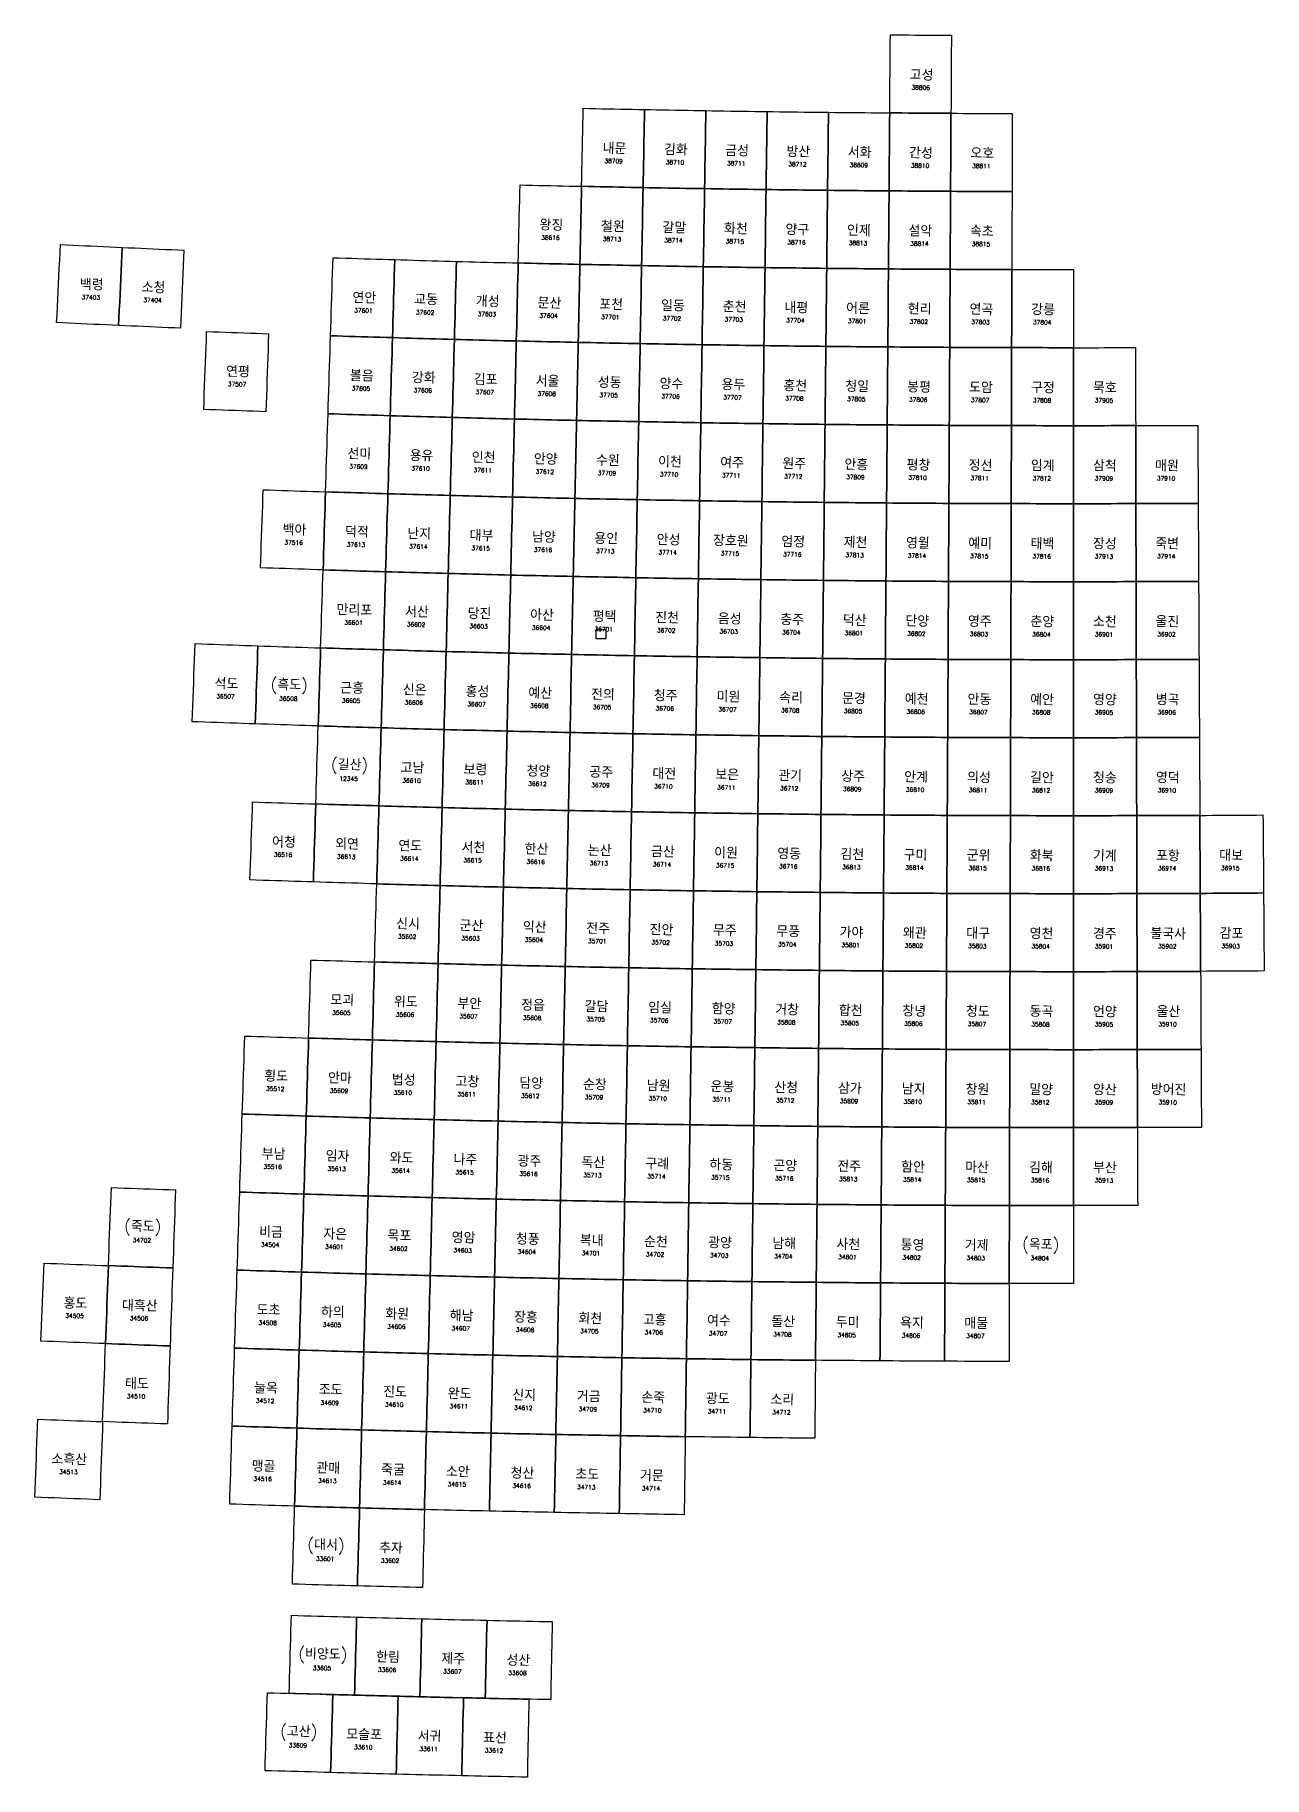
# Model space of a CAD drawing. Header units: millimetres. Extents: x -169652 to 267836, y 63819 to 683520.
import ezdxf
from ezdxf.enums import TextEntityAlignment as Align

# ---------------------------------------------------------------- set-up
doc = ezdxf.new("R2010")
doc.units = ezdxf.units.MM
doc.layers.get('0').update_dxf_attribs({"linetype": 'CONTINUOUS'})
for name, color, linetype in [('G50', 7, 'CONTINUOUS'), ('N50000', 7, 'CONTINUOUS'), ('T50000', 250, 'CONTINUOUS')]:
    doc.layers.add(name, color=color, linetype=linetype)
doc.styles.add('GHS', font='romans.shx', dxfattribs={"bigfont": 'GHS.SHX'})

msp = doc.modelspace()

# ---------------------------------------------------------------- texts
at = {"layer": 'N50000', "style": 'GHS'}
for s, rotation, p in [('38806', 358.75, (142314.72, 664070.13)), ('38709', 358.76, (33045.12, 637938.76)), ('38710', 358.76, (54855.3, 637496.11)), ('38711', 358.76, (76664.81, 637112.77)), ('38712', 358.76, (98473.74, 636788.71)), ('38809', 358.76, (120282.19, 636523.93)), ('38810', 358.76, (142090.25, 636318.41)), ('38811', 358.76, (163898.02, 636172.1)), ('38616', 358.77, (10559.52, 610685.72)), ('38713', 358.77, (32445.77, 610184.79)), ('38714', 358.77, (54331.22, 609743.08)), ('38715', 358.77, (76215.98, 609360.54)), ('38716', 358.77, (98100.14, 609037.17)), ('38813', 358.77, (119983.79, 608772.93)), ('38814', 358.77, (141867.04, 608567.89)), ('38815', 358.77, (163749.99, 608421.9)), ('37403', 358.77, (-153013.69, 589470.43)), ('37404', 358.77, (-131043.86, 588437.6)), ('37601', 358.77, (-56000.75, 584786)), ('37602', 358.77, (-34036.53, 584108.74)), ('37603', 358.77, (-12073.44, 583490.67)), ('37604', 358.77, (9888.63, 582931.71)), ('37701', 358.77, (31849.77, 582431.88)), ('37702', 358.77, (53810.08, 581991.12)), ('37703', 358.77, (75769.67, 581609.43)), ('37704', 358.77, (97728.63, 581286.77)), ('37801', 358.77, (119687.07, 581023.13)), ('37802', 358.77, (141645.09, 580818.49)), ('37803', 358.77, (163602.8, 580672.86)), ('37804', 358.77, (185560.3, 580586.23)), ('37507', 358.78, (-100973.06, 558557.57)), ('37605', 358.78, (-56891.5, 557028.84)), ('37606', 358.78, (-34852.68, 556353.1)), ('37607', 358.78, (-12815.05, 555736.4)), ('37608', 358.78, (9221.52, 555178.72)), ('37705', 358.78, (31257.13, 554680)), ('37706', 358.78, (53291.88, 554240.25)), ('37707', 358.78, (75325.88, 553859.41)), ('37708', 358.78, (97359.22, 553537.49)), ('37805', 358.78, (119392.04, 553274.46)), ('37806', 358.78, (141424.42, 553070.31)), ('37807', 358.78, (163456.45, 552925.01)), ('37808', 358.78, (185488.29, 552838.58)), ('37905', 358.78, (207520, 552810.99)), ('37609', 358.79, (-57777.19, 529272.53)), ('37610', 358.79, (-35664.21, 528598.36)), ('37611', 358.79, (-13552.45, 527983.1)), ('37612', 358.79, (8558.2, 527426.71)), ('37709', 358.79, (30667.86, 526929.17)), ('37710', 358.79, (52776.63, 526490.44)), ('37711', 358.79, (74884.62, 526110.5)), ('37712', 358.79, (96991.94, 525789.34)), ('37809', 358.79, (119098.69, 525526.93)), ('37810', 358.79, (141205, 525323.27)), ('37811', 358.79, (163310.96, 525178.32)), ('37812', 358.79, (185416.71, 525092.09)), ('37909', 358.79, (207522.33, 525064.61)), ('37910', 358.79, (229627.93, 525095.81)), ('37516', 358.79, (-80845.91, 502248.42)), ('37613', 358.79, (-58657.81, 501517.09)), ('37614', 358.79, (-36471.09, 500844.54)), ('37615', 358.79, (-14285.62, 500230.76)), ('37616', 358.79, (7898.7, 499675.72)), ('37713', 358.79, (30081.98, 499179.37)), ('37714', 358.79, (52264.34, 498741.71)), ('37715', 358.79, (74445.9, 498362.7)), ('37716', 358.79, (96626.77, 498042.32)), ('37813', 358.79, (118807.05, 497780.55)), ('37814', 358.79, (140986.87, 497577.38)), ('37815', 358.79, (163166.34, 497432.82)), ('37816', 358.79, (185345.55, 497346.83)), ('37913', 358.79, (207524.66, 497319.39)), ('37914', 358.79, (229703.76, 497350.57)), ('36601', 358.8, (-59533.35, 473762.49)), ('36602', 358.8, (-37273.29, 473091.62)), ('36603', 358.8, (-15014.55, 472479.38)), ('36604', 358.8, (7243, 471925.71)), ('36701', 358.8, (29499.49, 471430.62)), ('36702', 358.8, (51755.03, 470994.04)), ('36703', 358.8, (74009.73, 470615.99)), ('36704', 358.8, (96263.71, 470296.42)), ('36801', 358.8, (118517.1, 470035.31)), ('36802', 358.8, (140770.01, 469832.65)), ('36803', 358.8, (163022.55, 469688.48)), ('36804', 358.8, (185274.84, 469602.69)), ('36901', 358.8, (207527.01, 469575.38)), ('36902', 358.8, (229779.16, 469606.45)), ('36507', 358.81, (-105074.2, 447522.61)), ('36508', 358.81, (-82738.19, 446736.4)), ('36605', 358.81, (-60403.78, 446008.75)), ('36606', 358.81, (-38070.83, 445339.61)), ('36607', 358.81, (-15739.23, 444728.94)), ('36608', 358.81, (6591.14, 444176.7)), ('36705', 358.81, (28920.41, 443682.89)), ('36706', 358.81, (51248.7, 443247.45)), ('36707', 358.81, (73576.12, 442870.37)), ('36708', 358.81, (95902.8, 442551.63)), ('36805', 358.81, (118228.86, 442291.21)), ('36806', 358.81, (140554.42, 442089.09)), ('36807', 358.81, (162879.62, 441945.27)), ('36808', 358.81, (185204.55, 441859.77)), ('36905', 358.81, (207529.36, 441832.51)), ('36906', 358.81, (229854.15, 441863.56)), ('12345', 358.81, (-61269.08, 418255.88)), ('36610', 358.81, (-38863.66, 417588.5)), ('36611', 358.81, (-16459.64, 416979.46)), ('36612', 358.81, (5943.12, 416428.69)), ('36709', 358.81, (28344.75, 415936.19)), ('36710', 358.82, (50745.36, 415501.92)), ('36711', 358.82, (73145.08, 415125.85)), ('36712', 358.82, (95544.02, 414807.96)), ('36809', 358.82, (117942.34, 414548.26)), ('36810', 358.82, (140340.14, 414346.68)), ('36811', 358.82, (162737.55, 414203.28)), ('36812', 358.82, (185134.7, 414117.98)), ('36909', 358.81, (207531.72, 414090.82)), ('36910', 358.81, (229928.72, 414121.79)), ('36516', 358.82, (-84608.29, 391227.59)), ('36613', 358.82, (-62129.27, 390503.85)), ('36614', 358.82, (-39651.79, 389838.3)), ('36615', 358.82, (-17175.76, 389230.92)), ('36616', 358.82, (5298.97, 388681.67)), ('36713', 358.82, (27772.51, 388190.52)), ('36714', 358.82, (50245.01, 387757.44)), ('36715', 358.82, (72716.6, 387382.41)), ('36716', 358.82, (95187.39, 387065.41)), ('36813', 358.82, (117657.53, 386806.43)), ('36814', 358.82, (140127.15, 386605.43)), ('36815', 358.82, (162596.35, 386462.42)), ('36816', 358.82, (185065.29, 386377.38)), ('36913', 358.82, (207534.08, 386350.3)), ('36914', 358.82, (230002.86, 386381.22)), ('36915', 358.82, (252471.78, 386470.1)), ('35602', 358.83, (-40435.2, 362088.99)), ('35603', 358.83, (-17887.59, 361483.32)), ('35604', 358.83, (4658.67, 360935.63)), ('35701', 358.83, (27203.71, 360445.87)), ('35702', 358.83, (49747.68, 360014.03)), ('35703', 358.83, (72290.7, 359640.06)), ('35704', 358.83, (94832.92, 359323.97)), ('35801', 358.83, (117374.45, 359065.72)), ('35802', 358.83, (139915.43, 358865.31)), ('35803', 358.83, (162456.01, 358722.72)), ('35804', 358.83, (184996.31, 358637.94)), ('35901', 358.83, (207536.46, 358610.97)), ('35902', 358.83, (230076.59, 358641.8)), ('35903', 358.83, (252616.86, 358730.45)), ('35605', 358.84, (-63834.14, 335002.31)), ('35606', 358.84, (-41213.87, 334340.58)), ('35607', 358.84, (-18595.12, 333736.67)), ('35608', 358.84, (4022.25, 333190.57)), ('35705', 358.84, (26638.36, 332702.24)), ('35706', 358.84, (49253.37, 332271.66)), ('35707', 358.84, (71867.41, 331898.8)), ('35808', 358.84, (94480.59, 331583.63)), ('35805', 358.84, (117093.1, 331326.14)), ('35806', 358.84, (139705.02, 331126.33)), ('35807', 358.84, (162316.53, 330984.16)), ('35808', 358.84, (184927.76, 330899.64)), ('35905', 358.84, (207538.84, 330872.78)), ('35910', 358.84, (230149.91, 330903.53)), ('35512', 358.84, (-87371.55, 307970.28)), ('35609', 358.84, (-64678.82, 307252.82)), ('35610', 358.84, (-41987.78, 306593.06)), ('35611', 358.84, (-19298.31, 305990.96)), ('35612', 358.84, (3389.72, 305446.5)), ('35709', 358.84, (26076.47, 304959.63)), ('35710', 358.84, (48762.08, 304530.35)), ('35711', 358.84, (71446.69, 304158.61)), ('35712', 358.84, (94130.44, 303844.4)), ('35809', 358.84, (116813.47, 303587.7)), ('35810', 358.84, (139495.91, 303388.48)), ('35811', 358.84, (162177.94, 303246.76)), ('35812', 358.84, (184859.65, 303162.52)), ('35909', 358.84, (207541.23, 303135.73)), ('35910', 358.84, (230222.79, 303166.43)), ('34702', 358.86, (-134857.74, 254067.6)), ('34804', 358.86, (184724.77, 247691.71)), ('34505', 358.86, (-158804.48, 227195.61)), ('34506', 358.86, (-135895.44, 226313.14)), ('34510', 358.87, (-136926.61, 198559.32)), ('34513', 358.88, (-160998.27, 171682.71)), ('33601', 358.89, (-69637.14, 140773.39)), ('33605', 358.9, (-70766.8, 101932.48)), ('33609', 358.9, (-79323.86, 74416.15))]:
    msp.add_text(s, height=1528.44, rotation=rotation, dxfattribs=at).set_placement(p)
at = {"layer": 'N50000', "color": 7, "style": 'GHS'}
for s, rotation, p in [('35516', 358.85, (-88281.42, 280219.44)), ('35613', 358.85, (-65518.3, 279504.17)), ('35614', 358.85, (-42756.92, 278846.43)), ('35615', 358.85, (-19997.18, 278246.18)), ('35616', 358.85, (2761.1, 277703.4)), ('35713', 358.85, (25518.06, 277218.04)), ('35714', 358.85, (48273.85, 276790.08)), ('35715', 358.85, (71028.6, 276419.49)), ('35716', 358.85, (93782.46, 276106.27)), ('35813', 358.85, (116535.59, 275850.37)), ('35814', 358.85, (139288.13, 275651.79)), ('35815', 358.85, (162040.22, 275510.51)), ('35816', 358.85, (184792, 275426.54)), ('35913', 358.85, (207543.63, 275399.86)), ('34504', 358.86, (-89185.6, 252469.36)), ('34601', 358.86, (-66352.55, 251756.34)), ('34602', 358.86, (-43521.3, 251100.69)), ('34603', 358.86, (-20691.7, 250502.35)), ('34604', 358.86, (2136.38, 249961.28)), ('34701', 358.86, (24963.11, 249477.46)), ('34702', 358.86, (47788.63, 249050.86)), ('34703', 358.86, (70613.09, 248681.46)), ('34704', 358.86, (93436.65, 248369.23)), ('34801', 358.86, (116259.44, 248114.14)), ('34802', 358.86, (139081.63, 247916.22)), ('34803', 358.86, (161903.36, 247775.41)), ('34508', 358.86, (-90084.14, 224720.06)), ('34605', 358.86, (-67181.58, 224009.36)), ('34606', 358.86, (-44280.87, 223355.83)), ('34607', 358.86, (-21381.87, 222759.44)), ('34608', 358.86, (1515.59, 222220.13)), ('34705', 358.86, (24411.66, 221737.89)), ('34706', 358.86, (47306.48, 221312.69)), ('34707', 358.86, (70200.22, 220944.49)), ('34708', 358.86, (93093.02, 220633.29)), ('34805', 358.86, (115985.05, 220379.04)), ('34806', 358.86, (138876.45, 220181.77)), ('34807', 358.86, (161767.37, 220041.44)), ('34512', 358.87, (-90977.01, 196971.55)), ('34609', 358.87, (-68005.37, 196263.2)), ('34610', 358.87, (-45035.64, 195611.86)), ('34611', 358.87, (-22067.65, 195017.45)), ('34612', 358.87, (898.74, 194479.95)), ('34709', 358.87, (23863.71, 193999.32)), ('34710', 358.87, (46827.4, 193575.54)), ('34711', 358.87, (69789.97, 193208.59)), ('34712', 358.87, (92751.6, 192898.44)), ('34516', 358.88, (-91864.15, 169223.79)), ('34613', 358.88, (-68823.88, 168517.89)), ('34614', 358.88, (-45785.59, 167868.76)), ('34615', 358.88, (-22749.06, 167276.39)), ('34616', 358.88, (285.84, 166740.73)), ('34713', 358.88, (23319.26, 166261.75)), ('34714', 358.88, (46351.38, 165839.44)), ('33602', 358.89, (-46530.69, 140126.54)), ('33606', 358.9, (-47565.68, 101288.9)), ('33607', 358.9, (-24366.46, 100701.6)), ('33608', 358.9, (-1168.96, 100170.54)), ('33610', 358.9, (-56054.91, 73759.27)), ('33611', 358.9, (-32788.07, 73152.47)), ('33612', 358.9, (-9523, 72604.71))]:
    msp.add_text(s, height=1528.44, rotation=rotation, dxfattribs=at).set_placement(p)
at = {"layer": 'T50000', "style": 'GHS'}
for s, rotation, p in [('고성', 358.75, (145924.23, 669443.36)), ('내문', 358.76, (36655.69, 643314.93)), ('김화', 358.76, (58465.53, 642871.79)), ('금성', 358.76, (80274.69, 642487.94)), ('방산', 358.76, (102083.28, 642163.39)), ('서화', 358.76, (123891.38, 641898.1)), ('간성', 358.76, (145699.11, 641692.07)), ('오호', 358.76, (167506.54, 641545.26)), ('왕징', 358.77, (14169.81, 616062.84)), ('철원', 358.77, (36055.7, 615561.41)), ('갈말', 358.77, (57940.81, 615119.2)), ('화천', 358.77, (79825.22, 614736.16)), ('양구', 358.77, (101709.03, 614412.28)), ('인제', 358.77, (123592.34, 614147.53)), ('설악', 358.77, (145475.26, 613941.98)), ('속초', 358.77, (167357.87, 613795.48)), ('백령', 358.77, (-149401.29, 594851.66)), ('소청', 358.77, (-127431.84, 593818.34)), ('연안', 358.77, (-52390.02, 590165.07)), ('교동', 358.77, (-30426.16, 589487.32)), ('개성', 358.77, (-8463.43, 588868.74)), ('문산', 358.77, (13498.29, 588309.28)), ('포천', 358.77, (35459.07, 587808.95)), ('일동', 358.77, (57419.02, 587367.68)), ('춘천', 358.77, (79378.26, 586985.48)), ('내평', 358.77, (101336.88, 586662.31)), ('어론', 358.77, (123294.98, 586398.17)), ('현리', 358.77, (145252.65, 586193.01)), ('연곡', 358.77, (167210.02, 586046.87)), ('강릉', 358.77, (189167.19, 585959.72)), ('연평', 358.78, (-97362.21, 563938.1)), ('볼음', 358.78, (-53281.4, 562408.37)), ('강화', 358.78, (-31242.94, 561732.13)), ('김포', 358.78, (-9205.67, 561114.93)), ('서울', 358.78, (12830.53, 560556.74)), ('성동', 358.78, (34865.79, 560057.52)), ('양수', 358.78, (56900.19, 559617.25)), ('용두', 358.78, (78933.83, 559235.91)), ('홍천', 358.78, (100966.83, 558913.47)), ('청일', 358.78, (122999.3, 558649.93)), ('봉평', 358.78, (145031.34, 558445.26)), ('도암', 358.78, (167063.03, 558299.45)), ('구정', 358.78, (189094.52, 558212.5)), ('묵호', 358.78, (211125.9, 558184.38)), ('선미', 358.79, (-54167.72, 534652.52)), ('용유', 358.79, (-32055.11, 533977.85)), ('인천', 358.79, (-9943.71, 533362.08)), ('안양', 358.79, (12166.58, 532805.19)), ('수원', 358.79, (34275.88, 532307.13)), ('이천', 358.79, (56384.29, 531867.89)), ('여주', 358.79, (78491.93, 531487.44)), ('원주', 358.79, (100598.89, 531165.76)), ('안흥', 358.79, (122705.3, 530902.83)), ('평창', 358.79, (144811.26, 530698.65)), ('정선', 358.79, (166916.88, 530553.18)), ('임계', 358.79, (189022.29, 530466.43)), ('삼척', 358.79, (211127.57, 530438.42)), ('매원', 358.79, (233232.84, 530469.09)), ('백아', 358.79, (-77236.7, 507629.39)), ('덕적', 358.79, (-55048.97, 506897.55)), ('난지', 358.79, (-32862.62, 506224.49)), ('대부', 358.79, (-10677.51, 505610.2)), ('남양', 358.79, (11506.43, 505054.64)), ('용인', 358.79, (33689.36, 504557.79)), ('안성', 358.79, (55871.36, 504119.61)), ('장호원', 358.79, (78052.55, 503740.08)), ('엄정', 358.79, (100233.07, 503419.18)), ('제천', 358.79, (122413, 503156.89)), ('영월', 358.79, (144592.48, 502953.2)), ('예미', 358.79, (166771.6, 502808.11)), ('태백', 358.79, (188950.47, 502721.59)), ('장성', 358.79, (211129.24, 502693.62)), ('죽변', 358.79, (233308, 502724.27)), ('만리포', 358.8, (-55925.14, 479143.42)), ('서산', 358.8, (-33665.46, 478472.04)), ('당진', 358.8, (-11407.09, 477859.28)), ('아산', 358.8, (10850.1, 477305.1)), ('평택', 358.8, (33106.22, 476809.49)), ('진천', 358.8, (55361.4, 476372.39)), ('음성', 358.8, (77615.74, 475993.82)), ('충주', 358.8, (99869.36, 475673.72)), ('덕산', 358.8, (122122.4, 475412.09)), ('단양', 358.8, (144374.96, 475208.9)), ('영주', 358.8, (166627.16, 475064.21)), ('춘양', 358.8, (188879.1, 474977.88)), ('울진', 358.8, (233382.74, 474980.57)), ('소천', 358.8, (211130.92, 474950.04)), ('석도', 358.81, (-101465.87, 452905.03)), ('(흑도)', 358.81, (-79130.25, 452118.31)), ('근흥', 358.81, (-56796.21, 451390.15)), ('신온', 358.81, (-34463.64, 450720.49)), ('홍성', 358.81, (-12132.41, 450109.3)), ('예산', 358.81, (10197.59, 449556.55)), ('전의', 358.81, (32526.5, 449062.21)), ('청주', 358.81, (54854.42, 448626.24)), ('미원', 358.81, (77181.48, 448248.64)), ('속리', 358.81, (99507.8, 447929.37)), ('문경', 358.81, (121833.51, 447668.42)), ('예천', 358.81, (144158.71, 447465.77)), ('안동', 358.81, (166483.56, 447321.43)), ('예안', 358.81, (188808.15, 447235.39)), ('영양', 358.81, (211132.61, 447207.59)), ('병곡', 358.81, (233457.06, 447238.1)), ('(길산)', 358.81, (-57662.16, 423637.74)), ('고남', 358.81, (-35257.12, 422969.84)), ('보령', 358.81, (-12853.47, 422360.28)), ('청양', 358.81, (9548.92, 421808.99)), ('공주', 358.81, (31950.18, 421315.96)), ('대전', 358.81, (54350.43, 420881.16)), ('보은', 358.81, (76749.78, 420504.57)), ('관기', 358.81, (99148.37, 420186.15)), ('상주', 358.81, (121546.33, 419925.91)), ('안계', 358.81, (143943.77, 419723.8)), ('의성', 358.81, (166340.83, 419579.87)), ('길안', 358.81, (188737.63, 419494.03)), ('청송', 358.81, (211134.3, 419466.33)), ('영덕', 358.81, (233530.96, 419496.76)), ('어청', 358.82, (-81001.62, 396610.45)), ('외연', 358.82, (-58522.99, 395886.19)), ('연도', 358.82, (-36045.89, 395220.1)), ('서천', 358.82, (-13570.24, 394612.2)), ('한산', 358.82, (8904.12, 394062.43)), ('논산', 358.82, (31377.29, 393570.75)), ('금산', 358.82, (53849.42, 393137.14)), ('이원', 358.82, (76320.65, 392761.58)), ('영동', 358.82, (98791.07, 392444.04)), ('김천', 358.82, (121260.85, 392184.53)), ('구미', 358.82, (143730.11, 391982.99)), ('군위', 358.82, (166198.96, 391839.44)), ('화북', 358.82, (188667.55, 391753.86)), ('기계', 358.82, (211135.99, 391726.24)), ('포항', 358.82, (233604.43, 391756.61)), ('대보', 358.82, (256073, 391844.95)), ('신시', 358.83, (-36829.95, 367471.27)), ('군산', 358.83, (-14282.72, 366865.07)), ('익산', 358.83, (8263.17, 366316.85)), ('전주', 358.83, (30807.84, 365826.56)), ('진안', 358.83, (53351.43, 365394.18)), ('무주', 358.83, (75894.09, 365019.68)), ('무풍', 358.83, (98435.94, 364703.05)), ('가야', 358.83, (120977.11, 364444.26)), ('왜관', 358.83, (143517.73, 364243.31)), ('대구', 358.83, (166057.96, 364100.18)), ('영천', 358.83, (188597.9, 364014.85)), ('경주', 358.83, (211137.69, 363987.33)), ('불국사', 358.83, (233677.48, 364017.62)), ('감포', 358.83, (256217.4, 364105.72)), ('모괴', 358.83, (-60229.15, 340385.59)), ('위도', 358.83, (-37609.26, 339723.32)), ('부안', 358.83, (-14990.9, 339118.89)), ('정읍', 358.84, (7626.1, 338572.25)), ('갈담', 358.84, (30241.83, 338083.39)), ('임실', 358.84, (52856.46, 337652.27)), ('함양', 358.84, (75470.13, 337278.87)), ('거창', 358.84, (98082.95, 336963.16)), ('합천', 358.84, (120695.09, 336705.13)), ('창녕', 358.84, (143306.66, 336504.77)), ('청도', 358.84, (165917.8, 336362.06)), ('동곡', 358.84, (188528.68, 336276.99)), ('언양', 358.84, (211139.4, 336249.58)), ('울산', 358.84, (233750.12, 336279.78)), ('횡도', 358.84, (-83766.83, 313354.56)), ('안마', 358.84, (-61074.48, 312636.57)), ('법성', 358.84, (-38383.83, 311976.27)), ('고창', 358.84, (-15694.75, 311373.64)), ('담양', 358.84, (6992.91, 310828.64)), ('순창', 358.84, (29679.28, 310341.24)), ('남원', 358.84, (52364.52, 309911.41)), ('운봉', 358.84, (75048.75, 309539.13)), ('산청', 358.84, (97732.13, 309224.38)), ('삼가', 358.84, (120414.8, 308967.13)), ('남지', 358.84, (143096.88, 308767.37)), ('창원', 358.84, (165778.55, 308625.1)), ('밀양', 358.84, (188459.9, 308540.31)), ('양산', 358.84, (211141.11, 308512.96)), ('방어진', 358.84, (233822.32, 308543.11)), ('부남', 358.85, (-84677.34, 285604.2)), ('임자', 358.85, (-61914.62, 284888.4)), ('와도', 358.85, (-39153.63, 284230.12)), ('나주', 358.85, (-16394.27, 283629.33)), ('광주', 358.85, (6363.63, 283086.01)), ('독산', 358.85, (29120.21, 282600.11)), ('구례', 358.85, (51875.62, 282171.61)), ('하동', 358.85, (74629.99, 281800.47)), ('곤양', 358.85, (97383.48, 281486.7)), ('전주', 358.85, (120136.24, 281230.25)), ('함안', 358.85, (142888.42, 281031.12)), ('마산', 358.85, (165640.14, 280889.28)), ('김해', 358.85, (188391.56, 280804.76)), ('부산', 358.85, (211142.84, 280777.52)), ('(죽도)', 358.86, (-131253.52, 259453.91)), ('비금', 358.86, (-85582.17, 257854.6)), ('자은', 358.86, (-62749.52, 257141.04)), ('목포', 358.86, (-39918.66, 256484.85)), ('영암', 358.86, (-17089.45, 255885.96)), ('청풍', 358.86, (5738.25, 255344.35)), ('복내', 358.86, (28564.6, 254859.99)), ('순천', 358.86, (51389.74, 254432.84)), ('광양', 358.86, (74213.82, 254062.89)), ('남해', 358.86, (97037, 253750.11)), ('사천', 358.86, (119859.42, 253494.47)), ('통영', 358.86, (142681.25, 253295.99)), ('거제', 358.86, (165502.61, 253154.63)), ('(옥포)', 358.86, (188323.66, 253070.37)), ('홍도', 358.86, (-155200.51, 232582.94)), ('대흑산', 358.86, (-132291.87, 231699.94)), ('도초', 358.86, (-86481.37, 230105.78)), ('하의', 358.86, (-63579.21, 229394.53)), ('화원', 358.86, (-40678.89, 228740.47)), ('해남', 358.86, (-17780.28, 228143.52)), ('장흥', 358.86, (5116.8, 227603.67)), ('회천', 358.86, (28012.48, 227120.88)), ('고흥', 358.86, (50906.92, 226695.13)), ('여수', 358.86, (73800.28, 226326.38)), ('돌산', 358.86, (96692.71, 226014.62)), ('두미', 358.86, (119584.36, 225759.82)), ('욕지', 358.86, (142475.39, 225561.99)), ('매물', 358.86, (165365.94, 225421.1)), ('태도', 358.87, (-133323.69, 203946.61)), ('눌옥', 358.87, (-87374.9, 202357.75)), ('조도', 358.87, (-64403.66, 201648.86)), ('진도', 358.87, (-41434.32, 200996.97)), ('완도', 358.87, (-18466.73, 200402.01)), ('신지', 358.87, (4499.28, 199863.96)), ('거금', 358.87, (27463.86, 199382.78)), ('손죽', 358.87, (50427.17, 198958.45)), ('광도', 358.87, (73389.36, 198590.94)), ('소리', 358.87, (96350.61, 198280.22)), ('소흑산', 358.88, (-157395.59, 177071.03)), ('맹골', 358.88, (-88262.69, 174610.48)), ('관매', 358.88, (-65222.83, 173904.03)), ('죽굴', 358.88, (-42184.93, 173254.34)), ('소안', 358.88, (-19148.8, 172661.43)), ('청산', 358.88, (3885.71, 172125.21)), ('초도', 358.88, (26918.75, 171645.68)), ('거문', 358.88, (49950.48, 171222.8)), ('(대서)', 358.88, (-66036.75, 146160.01)), ('추자', 358.89, (-42930.69, 145512.6)), ('(비양도)', 358.89, (-67167.34, 107319.77)), ('한림', 358.9, (-43966.62, 106675.64)), ('제주', 358.9, (-20767.8, 106087.77)), ('성산', 358.9, (2429.3, 105556.15)), ('(고산)', 358.9, (-75724.93, 79804.11)), ('모슬포', 358.9, (-52456.38, 79146.67)), ('서귀', 358.9, (-29189.95, 78539.31)), ('표선', 358.9, (-5925.28, 77990.99))]:
    msp.add_text(s, height=4000, rotation=rotation, dxfattribs=at).set_placement(p, align=Align.MIDDLE)

# ---------------------------------------------------------------- linework, layer by layer
msp.add_lwpolyline([(30152.67, 471998.76), (33584.89, 471998.76), (33584.89, 468685.53), (30152.67, 468685.53)], close=True)
at = {"layer": 'G50', "linetype": 'Continuous'}
for points in [[(134801.78, 683519.81), (136975.08, 683502.25), (139148.38, 683485.37), (141321.67, 683469.06), (143494.95, 683453.31), (145668.25, 683438.19), (147841.55, 683423.62), (150014.83, 683409.69), (152188.11, 683396.31), (154361.39, 683383.56), (156534.67, 683371.37), (156519.52, 680596.12), (156504.38, 677820.81), (156489.23, 675045.56), (156474.09, 672270.31), (156458.98, 669495.06), (156443.86, 666719.87), (156428.77, 663944.62), (156413.66, 661169.44), (156398.56, 658394.25), (156383.48, 655619.06), (154202.66, 655631.25), (152021.81, 655643.94), (149840.97, 655657.31), (147660.13, 655671.19), (145479.28, 655685.75), (143298.44, 655700.81), (141117.56, 655716.5), (138936.72, 655732.81), (136755.86, 655749.69), (134575, 655767.19), (134597.63, 658542.37), (134620.27, 661317.62), (134642.91, 664092.81), (134665.56, 666868.06), (134688.23, 669643.31), (134710.92, 672418.62), (134733.63, 675193.87), (134756.31, 677969.19), (134779.05, 680744.5)], [(25526.41, 657396.69), (27707.53, 657349.56), (29888.64, 657303.04), (32069.74, 657257.1), (34250.84, 657211.77), (36431.93, 657167.02), (38613.01, 657122.87), (40794.08, 657079.31), (42975.15, 657036.35), (45156.2, 656993.98), (47337.27, 656952.2), (47284.49, 654176.76), (47231.74, 651401.33), (47179.03, 648625.91), (47126.35, 645850.51), (47073.69, 643075.12), (47021.06, 640299.73), (46968.46, 637524.36), (46915.9, 634748.99), (46863.35, 631973.64), (46810.85, 629198.3), (44622.27, 629239.99), (42433.68, 629282.28), (40245.08, 629325.15), (38056.48, 629368.63), (35867.87, 629412.69), (33679.26, 629457.34), (31490.63, 629502.58), (29302, 629548.42), (27113.37, 629594.85), (24924.71, 629641.87), (24984.73, 632417.31), (25044.79, 635192.76), (25104.87, 637968.21), (25164.99, 640743.67), (25225.15, 643519.15), (25285.33, 646294.64), (25345.55, 649070.13), (25405.81, 651845.63), (25466.09, 654621.15)], [(47337.27, 656952.2), (49518.31, 656911.02), (51699.35, 656870.42), (53880.38, 656830.42), (56061.41, 656791.01), (58242.43, 656752.2), (60423.45, 656713.98), (62604.46, 656676.34), (64785.47, 656639.31), (66966.46, 656602.87), (69147.45, 656567.02), (69102.22, 653791.66), (69057.02, 651016.31), (69011.84, 648240.98), (68966.69, 645465.65), (68921.56, 642690.33), (68876.45, 639915.03), (68831.37, 637139.74), (68786.32, 634364.45), (68741.29, 631589.18), (68696.29, 628813.92), (66507.77, 628849.7), (64319.25, 628886.07), (62130.72, 628923.02), (59942.19, 628960.58), (57753.65, 628998.71), (55565.1, 629037.45), (53376.55, 629076.77), (51187.98, 629116.69), (48999.42, 629157.2), (46810.85, 629198.3), (46863.35, 631973.64), (46915.9, 634748.99), (46968.46, 637524.36), (47021.06, 640299.73), (47073.69, 643075.12), (47126.35, 645850.51), (47179.03, 648625.91), (47231.74, 651401.33), (47284.49, 654176.76)], [(69147.45, 656567.02), (71328.44, 656531.77), (73509.42, 656497.1), (75690.39, 656463.03), (77871.37, 656429.55), (80052.32, 656396.67), (82233.28, 656364.38), (84414.24, 656332.68), (86595.19, 656301.57), (88776.14, 656271.05), (90957.08, 656241.14), (90919.39, 653465.84), (90881.73, 650690.56), (90844.08, 647915.29), (90806.45, 645140.03), (90768.85, 642364.78), (90731.27, 639589.54), (90693.7, 636814.32), (90656.16, 634039.11), (90618.64, 631263.91), (90581.14, 628488.71), (88392.68, 628518.57), (86204.21, 628549.02), (84015.74, 628580.07), (81827.26, 628611.7), (79638.78, 628643.93), (77450.3, 628676.74), (75261.8, 628710.15), (73073.3, 628744.15), (70884.79, 628778.74), (68696.29, 628813.92), (68741.29, 631589.18), (68786.32, 634364.45), (68831.37, 637139.74), (68876.45, 639915.03), (68921.56, 642690.33), (68966.69, 645465.65), (69011.84, 648240.98), (69057.02, 651016.31), (69102.22, 653791.66)], [(90957.08, 656241.14), (93138.01, 656211.81), (95318.94, 656183.08), (97499.87, 656154.93), (99680.79, 656127.38), (101861.71, 656100.43), (104042.61, 656074.06), (106223.53, 656048.29), (108404.43, 656023.11), (110585.33, 655998.53), (112766.22, 655974.53), (112736.08, 653199.29), (112705.95, 650424.06), (112675.84, 647648.85), (112645.73, 644873.64), (112615.65, 642098.45), (112585.59, 639323.27), (112555.55, 636548.09), (112525.52, 633772.94), (112495.5, 630997.79), (112465.5, 628222.65), (110277.09, 628246.6), (108088.67, 628271.13), (105900.24, 628296.26), (103711.81, 628321.98), (101523.37, 628348.29), (99334.94, 628375.2), (97146.49, 628402.68), (94958.05, 628430.77), (92769.59, 628459.44), (90581.14, 628488.71), (90618.64, 631263.91), (90656.16, 634039.11), (90693.7, 636814.32), (90731.27, 639589.54), (90768.85, 642364.78), (90806.45, 645140.03), (90844.08, 647915.29), (90881.73, 650690.56), (90919.39, 653465.84)], [(112766.23, 655974.5), (114947.12, 655951.12), (117128.01, 655928.31), (119308.89, 655906.12), (121489.78, 655884.5), (123670.65, 655863.44), (125851.53, 655843), (128032.4, 655823.19), (130213.27, 655803.94), (132394.14, 655785.25), (134575, 655767.19), (134552.39, 652992), (134529.8, 650216.81), (134507.2, 647441.62), (134484.64, 644666.44), (134462.08, 641891.31), (134439.53, 639116.19), (134417, 636341.06), (134394.48, 633565.94), (134371.97, 630790.81), (134349.47, 628015.75), (132161.09, 628033.75), (129972.7, 628052.37), (127784.32, 628071.62), (125595.92, 628091.44), (123407.53, 628111.81), (121219.13, 628132.81), (119030.73, 628154.37), (116842.32, 628176.56), (114653.91, 628199.31), (112465.5, 628222.62), (112495.5, 630997.81), (112525.51, 633772.94), (112555.54, 636548.06), (112585.59, 639323.25), (112615.66, 642098.44), (112645.74, 644873.62), (112675.83, 647648.87), (112705.95, 650424.06), (112736.08, 653199.31)], [(134575, 655767.19), (136755.86, 655749.69), (138936.72, 655732.81), (141117.56, 655716.5), (143298.44, 655700.81), (145479.28, 655685.75), (147660.13, 655671.19), (149840.97, 655657.31), (152021.81, 655643.94), (154202.66, 655631.25), (156383.48, 655619.06), (156368.42, 652843.94), (156353.34, 650068.75), (156338.3, 647293.62), (156323.25, 644518.5), (156308.2, 641743.37), (156293.19, 638968.25), (156278.16, 636193.19), (156263.16, 633418.06), (156248.14, 630643), (156233.14, 627867.94), (154044.8, 627880.06), (151856.44, 627892.75), (149668.06, 627906.06), (147479.7, 627919.94), (145291.34, 627934.44), (143102.97, 627949.5), (140914.59, 627965.19), (138726.23, 627981.44), (136537.84, 627998.31), (134349.47, 628015.75), (134371.97, 630790.81), (134394.48, 633565.94), (134417, 636341.06), (134439.53, 639116.19), (134462.08, 641891.31), (134484.64, 644666.44), (134507.2, 647441.62), (134529.8, 650216.81), (134552.39, 652992)], [(156383.48, 655619.06), (158564.33, 655607.5), (160745.16, 655596.56), (162926, 655586.19), (165106.83, 655576.44), (167287.66, 655567.25), (169468.48, 655558.69), (171649.31, 655550.69), (173830.14, 655543.25), (176010.97, 655536.44), (178191.8, 655530.25), (178184.27, 652755.06), (178176.73, 649979.94), (178169.2, 647204.81), (178161.67, 644429.69), (178154.16, 641654.62), (178146.64, 638879.5), (178139.13, 636104.44), (178131.63, 633329.37), (178124.13, 630554.31), (178116.63, 627779.25), (175928.28, 627785.5), (173739.94, 627792.25), (171551.59, 627799.69), (169363.25, 627807.62), (167174.91, 627816.19), (164986.55, 627825.37), (162798.2, 627835.12), (160609.84, 627845.5), (158421.5, 627856.44), (156233.14, 627867.94), (156248.14, 630643), (156263.16, 633418.06), (156278.16, 636193.19), (156293.19, 638968.25), (156308.2, 641743.37), (156323.25, 644518.5), (156338.3, 647293.62), (156353.34, 650068.75), (156368.42, 652843.94)], [(3037.8, 630144.66), (5226.53, 630091.71), (7415.25, 630039.36), (9603.96, 629987.6), (11792.67, 629936.43), (13981.36, 629885.86), (16170.04, 629835.88), (18358.73, 629786.49), (20547.4, 629737.69), (22736.06, 629689.49), (24924.71, 629641.87), (24864.73, 626866.45), (24804.78, 624091.03), (24744.86, 621315.63), (24684.97, 618540.23), (24625.12, 615764.86), (24565.3, 612989.48), (24505.51, 610214.13), (24445.76, 607438.78), (24386.04, 604663.44), (24326.36, 601888.1), (22130.22, 601935.61), (19934.07, 601983.72), (17737.9, 602032.4), (15541.74, 602081.69), (13345.56, 602131.56), (11149.38, 602182.04), (8953.18, 602233.09), (6756.98, 602284.74), (4560.77, 602336.98), (2364.55, 602389.8), (2431.7, 605165.25), (2498.89, 607940.69), (2566.13, 610716.15), (2633.4, 613491.62), (2700.7, 616267.1), (2768.05, 619042.6), (2835.43, 621818.09), (2902.85, 624593.61), (2970.31, 627369.13)], [(24924.71, 629641.87), (27113.37, 629594.85), (29302, 629548.42), (31490.63, 629502.58), (33679.26, 629457.34), (35867.87, 629412.69), (38056.48, 629368.63), (40245.08, 629325.15), (42433.68, 629282.28), (44622.27, 629239.99), (46810.85, 629198.3), (46758.36, 626422.98), (46705.91, 623647.65), (46653.49, 620872.34), (46601.1, 618097.05), (46548.73, 615321.76), (46496.4, 612546.48), (46444.09, 609771.22), (46391.82, 606995.96), (46339.57, 604220.72), (46287.35, 601445.48), (44091.29, 601487.09), (41895.21, 601529.29), (39699.14, 601572.07), (37503.04, 601615.45), (35306.95, 601659.41), (33110.85, 601703.97), (30914.74, 601749.11), (28718.62, 601794.85), (26522.49, 601841.18), (24326.36, 601888.1), (24386.04, 604663.44), (24445.76, 607438.78), (24505.51, 610214.13), (24565.3, 612989.48), (24625.12, 615764.86), (24684.97, 618540.23), (24744.86, 621315.63), (24804.78, 624091.03), (24864.73, 626866.45)], [(46810.85, 629198.3), (48999.42, 629157.2), (51187.98, 629116.69), (53376.55, 629076.77), (55565.1, 629037.45), (57753.65, 628998.71), (59942.19, 628960.58), (62130.72, 628923.02), (64319.25, 628886.07), (66507.77, 628849.7), (68696.29, 628813.92), (68651.3, 626038.67), (68606.36, 623263.43), (68561.43, 620488.21), (68516.52, 617712.99), (68471.65, 614937.79), (68426.79, 612162.59), (68381.96, 609387.41), (68337.16, 606612.23), (68292.38, 603837.08), (68247.63, 601061.93), (66051.64, 601097.62), (63855.63, 601133.92), (61659.62, 601170.8), (59463.59, 601208.26), (57267.57, 601246.32), (55071.54, 601284.98), (52875.51, 601324.21), (50679.46, 601364.05), (48483.41, 601404.47), (46287.35, 601445.48), (46339.57, 604220.72), (46391.82, 606995.96), (46444.09, 609771.22), (46496.4, 612546.48), (46548.73, 615321.76), (46601.1, 618097.05), (46653.49, 620872.34), (46705.91, 623647.65), (46758.36, 626422.98)], [(68696.29, 628813.92), (70884.79, 628778.74), (73073.3, 628744.15), (75261.8, 628710.15), (77450.3, 628676.74), (79638.78, 628643.93), (81827.26, 628611.7), (84015.74, 628580.07), (86204.21, 628549.02), (88392.68, 628518.57), (90581.14, 628488.71), (90543.66, 625713.53), (90506.21, 622938.36), (90468.76, 620163.21), (90431.35, 617388.06), (90393.95, 614612.93), (90356.59, 611837.79), (90319.22, 609062.68), (90281.89, 606287.58), (90244.58, 603512.5), (90207.3, 600737.41), (88011.35, 600767.21), (85815.41, 600797.6), (83619.46, 600828.57), (81423.5, 600860.14), (79227.53, 600892.29), (77031.56, 600925.04), (74835.59, 600958.37), (72639.6, 600992.3), (70443.62, 601026.82), (68247.63, 601061.93), (68292.38, 603837.08), (68337.16, 606612.23), (68381.96, 609387.41), (68426.79, 612162.59), (68471.65, 614937.79), (68516.52, 617712.99), (68561.43, 620488.21), (68606.36, 623263.43), (68651.3, 626038.67)], [(90581.14, 628488.71), (92769.59, 628459.44), (94958.05, 628430.77), (97146.49, 628402.68), (99334.94, 628375.2), (101523.37, 628348.29), (103711.81, 628321.98), (105900.24, 628296.26), (108088.67, 628271.13), (110277.09, 628246.6), (112465.5, 628222.65), (112435.52, 625447.53), (112405.55, 622672.42), (112375.61, 619897.31), (112345.68, 617122.22), (112315.76, 614347.15), (112285.87, 611572.08), (112255.99, 608797.02), (112226.12, 606021.98), (112196.28, 603246.95), (112166.45, 600471.93), (109970.55, 600495.82), (107774.65, 600520.3), (105578.75, 600545.38), (103382.84, 600571.04), (101186.93, 600597.29), (98991.01, 600624.14), (96795.09, 600651.57), (94599.17, 600679.6), (92403.23, 600708.21), (90207.3, 600737.41), (90244.58, 603512.5), (90281.89, 606287.58), (90319.22, 609062.68), (90356.59, 611837.79), (90393.95, 614612.93), (90431.35, 617388.06), (90468.76, 620163.21), (90506.21, 622938.36), (90543.66, 625713.53)], [(112465.5, 628222.62), (114653.91, 628199.31), (116842.32, 628176.56), (119030.73, 628154.37), (121219.13, 628132.81), (123407.53, 628111.81), (125595.92, 628091.44), (127784.32, 628071.62), (129972.7, 628052.37), (132161.09, 628033.75), (134349.47, 628015.75), (134326.98, 625240.62), (134304.52, 622465.59), (134282.06, 619690.53), (134259.61, 616915.47), (134237.19, 614140.44), (134214.75, 611365.41), (134192.34, 608590.41), (134169.95, 605815.41), (134147.56, 603040.44), (134125.19, 600265.44), (131929.34, 600283.44), (129733.47, 600302.03), (127537.61, 600321.19), (125341.74, 600340.97), (123145.87, 600361.31), (120949.99, 600382.25), (118754.11, 600403.78), (116558.23, 600425.91), (114362.34, 600448.62), (112166.45, 600471.94), (112196.28, 603246.94), (112226.13, 606021.97), (112255.99, 608797.03), (112285.87, 611572.09), (112315.77, 614347.16), (112345.68, 617122.22), (112375.61, 619897.31), (112405.56, 622672.41), (112435.52, 625447.5)], [(134349.47, 628015.75), (136537.84, 627998.31), (138726.23, 627981.44), (140914.59, 627965.19), (143102.97, 627949.5), (145291.34, 627934.44), (147479.7, 627919.94), (149668.06, 627906.06), (151856.44, 627892.75), (154044.8, 627880.06), (156233.14, 627867.94), (156218.16, 625092.87), (156203.17, 622317.84), (156188.2, 619542.84), (156173.23, 616767.81), (156158.28, 613992.81), (156143.34, 611217.81), (156128.41, 608442.84), (156113.47, 605667.87), (156098.55, 602892.91), (156083.63, 600117.97), (153887.8, 600130.06), (151691.97, 600142.75), (149496.13, 600156.03), (147300.3, 600169.87), (145104.45, 600184.34), (142908.59, 600199.37), (140712.75, 600215), (138516.91, 600231.25), (136321.05, 600248.06), (134125.19, 600265.44), (134147.56, 603040.44), (134169.95, 605815.41), (134192.34, 608590.41), (134214.75, 611365.41), (134237.19, 614140.44), (134259.61, 616915.47), (134282.06, 619690.53), (134304.52, 622465.59), (134326.98, 625240.62)], [(156233.14, 627867.94), (158421.5, 627856.44), (160609.84, 627845.5), (162798.2, 627835.12), (164986.55, 627825.37), (167174.91, 627816.19), (169363.25, 627807.62), (171551.59, 627799.69), (173739.94, 627792.25), (175928.28, 627785.5), (178116.63, 627779.25), (178109.13, 625004.25), (178101.64, 622229.22), (178094.16, 619454.22), (178086.67, 616679.22), (178079.19, 613904.22), (178071.72, 611129.25), (178064.25, 608354.31), (178056.78, 605579.34), (178049.31, 602804.41), (178041.88, 600029.5), (175846.05, 600035.69), (173650.23, 600042.47), (171454.41, 600049.84), (169258.59, 600057.81), (167062.77, 600066.37), (164866.95, 600075.5), (162671.13, 600085.25), (160475.3, 600095.56), (158279.45, 600106.47), (156083.63, 600117.97), (156098.55, 602892.91), (156113.47, 605667.87), (156128.41, 608442.84), (156143.34, 611217.81), (156158.28, 613992.81), (156173.23, 616767.81), (156188.2, 619542.84), (156203.17, 622317.84), (156218.16, 625092.87)], [(-160542.35, 608942.52), (-158345.23, 608836.37), (-156148.12, 608730.82), (-153951.03, 608625.87), (-151753.96, 608521.49), (-149556.92, 608417.74), (-147359.89, 608314.55), (-145162.88, 608211.97), (-142965.88, 608109.98), (-140768.9, 608008.59), (-138571.93, 607907.79), (-138698.9, 605131.45), (-138825.81, 602355.1), (-138952.65, 599578.74), (-139079.4, 596802.41), (-139206.08, 594026.1), (-139332.7, 591249.75), (-139459.24, 588473.43), (-139585.71, 585697.14), (-139712.11, 582920.84), (-139838.45, 580144.53), (-142042.9, 580245.11), (-144247.36, 580346.26), (-146451.85, 580448.01), (-148656.36, 580550.39), (-150860.88, 580653.34), (-153065.41, 580756.88), (-155269.97, 580861.02), (-157474.56, 580965.73), (-159679.14, 581071.07), (-161883.77, 581176.98), (-161749.96, 583953.5), (-161616.09, 586730.04), (-161482.14, 589506.58), (-161348.1, 592283.14), (-161214, 595059.7), (-161079.82, 597836.24), (-160945.57, 600612.81), (-160811.23, 603389.38), (-160676.82, 606165.93)], [(-138571.93, 607907.79), (-136374.99, 607807.57), (-134178.07, 607707.97), (-131981.16, 607608.94), (-129784.27, 607510.54), (-127587.39, 607412.7), (-125390.53, 607315.47), (-123193.69, 607218.83), (-120996.86, 607122.79), (-118800.05, 607027.31), (-116603.26, 606932.47), (-116722.73, 604156.33), (-116842.13, 601380.18), (-116961.46, 598604.06), (-117080.73, 595827.94), (-117199.93, 593051.84), (-117319.06, 590275.73), (-117438.13, 587499.62), (-117557.13, 584723.54), (-117676.06, 581947.45), (-117794.92, 579171.35), (-119999.19, 579266.02), (-122203.48, 579361.25), (-124407.8, 579457.09), (-126612.13, 579553.52), (-128816.48, 579650.54), (-131020.83, 579748.14), (-133225.21, 579846.33), (-135429.6, 579945.15), (-137634.02, 580044.54), (-139838.45, 580144.53), (-139712.11, 582920.84), (-139585.71, 585697.14), (-139459.24, 588473.43), (-139332.7, 591249.75), (-139206.08, 594026.1), (-139079.4, 596802.41), (-138952.65, 599578.74), (-138825.81, 602355.1), (-138698.9, 605131.45)], [(-63526.79, 604249.72), (-61330.25, 604179.13), (-59133.72, 604109.15), (-56937.2, 604039.76), (-54740.7, 603970.96), (-52544.2, 603902.75), (-50347.73, 603835.13), (-48151.26, 603768.11), (-45954.8, 603701.68), (-43758.35, 603635.83), (-41561.92, 603570.58), (-41643.98, 600794.9), (-41726, 598019.21), (-41807.96, 595243.54), (-41889.88, 592467.88), (-41971.76, 589692.24), (-42053.6, 586916.59), (-42135.38, 584140.97), (-42217.12, 581365.33), (-42298.81, 578589.72), (-42380.45, 575814.11), (-44584.35, 575879.22), (-46788.25, 575944.91), (-48992.17, 576011.2), (-51196.09, 576078.08), (-53400.03, 576145.55), (-55603.98, 576213.61), (-57807.95, 576282.25), (-60011.93, 576351.49), (-62215.91, 576421.33), (-64419.92, 576491.74), (-64330.82, 579267.5), (-64241.7, 582043.27), (-64152.5, 584819.04), (-64063.27, 587594.83), (-63973.98, 590370.62), (-63884.64, 593146.42), (-63795.25, 595922.23), (-63705.81, 598698.05), (-63616.32, 601473.88)], [(-41561.92, 603570.58), (-39365.5, 603505.93), (-37169.09, 603441.86), (-34972.69, 603378.38), (-32776.29, 603315.5), (-30579.91, 603253.21), (-28383.54, 603191.51), (-26187.18, 603130.4), (-23990.83, 603069.88), (-21794.5, 603009.96), (-19598.18, 602950.63), (-19672.76, 600175.07), (-19747.31, 597399.53), (-19821.81, 594624), (-19896.28, 591848.47), (-19970.69, 589072.96), (-20045.07, 586297.45), (-20119.41, 583521.96), (-20193.7, 580746.48), (-20267.95, 577971), (-20342.16, 575195.53), (-22545.94, 575254.74), (-24749.74, 575314.52), (-26953.54, 575374.91), (-29157.34, 575435.88), (-31361.17, 575497.45), (-33565.01, 575559.6), (-35768.85, 575622.35), (-37972.7, 575685.67), (-40176.57, 575749.6), (-42380.45, 575814.11), (-42298.81, 578589.72), (-42217.12, 581365.33), (-42135.38, 584140.97), (-42053.6, 586916.59), (-41971.76, 589692.24), (-41889.88, 592467.88), (-41807.96, 595243.54), (-41726, 598019.21), (-41643.98, 600794.9)], [(-19598.18, 602950.63), (-17401.86, 602891.88), (-15205.55, 602833.73), (-13009.26, 602776.17), (-10812.96, 602719.2), (-8616.69, 602662.82), (-6420.43, 602607.04), (-4224.17, 602551.84), (-2027.92, 602497.24), (168.32, 602443.23), (2364.55, 602389.8), (2297.44, 599614.38), (2230.36, 596838.96), (2163.31, 594063.55), (2096.3, 591288.15), (2029.34, 588512.76), (1962.42, 585737.38), (1895.52, 582962.01), (1828.67, 580186.65), (1761.86, 577411.31), (1695.07, 574635.96), (-508.61, 574689.27), (-2712.29, 574743.16), (-4915.99, 574797.63), (-7119.7, 574852.71), (-9323.41, 574908.37), (-11527.14, 574964.63), (-13730.88, 575021.47), (-15934.63, 575078.9), (-18138.39, 575136.92), (-20342.16, 575195.53), (-20267.95, 577971), (-20193.7, 580746.48), (-20119.41, 583521.96), (-20045.07, 586297.45), (-19970.69, 589072.96), (-19896.28, 591848.47), (-19821.81, 594624), (-19747.31, 597399.53), (-19672.76, 600175.07)], [(2364.55, 602389.8), (4560.77, 602336.98), (6756.98, 602284.74), (8953.18, 602233.09), (11149.38, 602182.04), (13345.56, 602131.56), (15541.74, 602081.69), (17737.9, 602032.4), (19934.07, 601983.72), (22130.22, 601935.61), (24326.36, 601888.1), (24266.71, 599112.78), (24207.09, 596337.47), (24147.51, 593562.18), (24087.96, 590786.89), (24028.44, 588011.61), (23968.96, 585236.34), (23909.51, 582461.09), (23850.09, 579685.83), (23790.71, 576910.6), (23731.36, 574135.37), (21527.78, 574182.78), (19324.17, 574230.77), (17120.56, 574279.36), (14916.95, 574328.53), (12713.33, 574378.3), (10509.7, 574428.65), (8306.06, 574479.59), (6102.4, 574531.13), (3898.74, 574583.25), (1695.07, 574635.96), (1761.86, 577411.31), (1828.67, 580186.65), (1895.52, 582962.01), (1962.42, 585737.38), (2029.34, 588512.76), (2096.3, 591288.15), (2163.31, 594063.55), (2230.36, 596838.96), (2297.44, 599614.38)], [(24326.36, 601888.1), (26522.49, 601841.18), (28718.62, 601794.85), (30914.74, 601749.11), (33110.85, 601703.97), (35306.95, 601659.41), (37503.04, 601615.45), (39699.14, 601572.07), (41895.21, 601529.29), (44091.29, 601487.09), (46287.35, 601445.48), (46235.16, 598670.26), (46183, 595895.05), (46130.88, 593119.85), (46078.78, 590344.65), (46026.7, 587569.48), (45974.66, 584794.31), (45922.65, 582019.15), (45870.67, 579244), (45818.72, 576468.87), (45766.8, 573693.74), (43563.29, 573735.25), (41359.77, 573777.35), (39156.25, 573820.04), (36952.71, 573863.32), (34749.18, 573907.19), (32545.63, 573951.65), (30342.08, 573996.69), (28138.51, 574042.33), (25934.93, 574088.56), (23731.36, 574135.37), (23790.71, 576910.6), (23850.09, 579685.83), (23909.51, 582461.09), (23968.96, 585236.34), (24028.44, 588011.61), (24087.96, 590786.89), (24147.51, 593562.18), (24207.09, 596337.47), (24266.71, 599112.78)], [(46287.35, 601445.48), (48483.41, 601404.47), (50679.46, 601364.05), (52875.51, 601324.21), (55071.54, 601284.98), (57267.57, 601246.32), (59463.59, 601208.26), (61659.62, 601170.8), (63855.63, 601133.92), (66051.64, 601097.62), (68247.63, 601061.93), (68202.9, 598286.79), (68158.2, 595511.66), (68113.53, 592736.55), (68068.87, 589961.44), (68024.25, 587186.34), (67979.64, 584411.26), (67935.07, 581636.19), (67890.51, 578861.13), (67845.99, 576086.07), (67801.49, 573311.03), (65598.05, 573346.66), (63394.6, 573382.86), (61191.15, 573419.66), (58987.69, 573457.05), (56784.23, 573495.02), (54580.76, 573533.59), (52377.27, 573572.74), (50173.79, 573612.49), (47970.3, 573652.82), (45766.8, 573693.74), (45818.72, 576468.87), (45870.67, 579244), (45922.65, 582019.15), (45974.66, 584794.31), (46026.7, 587569.48), (46078.78, 590344.65), (46130.88, 593119.85), (46183, 595895.05), (46235.16, 598670.26)], [(68247.63, 601061.93), (70443.62, 601026.82), (72639.6, 600992.3), (74835.59, 600958.37), (77031.56, 600925.04), (79227.53, 600892.29), (81423.5, 600860.14), (83619.46, 600828.57), (85815.41, 600797.6), (88011.35, 600767.21), (90207.3, 600737.41), (90170.02, 597962.35), (90132.78, 595187.29), (90095.55, 592412.24), (90058.34, 589637.21), (90021.16, 586862.19), (89984, 584087.18), (89946.85, 581312.18), (89909.73, 578537.19), (89872.63, 575762.21), (89835.54, 572987.24), (87632.16, 573016.98), (85428.78, 573047.29), (83225.39, 573078.2), (81022, 573109.69), (78818.59, 573141.78), (76615.18, 573174.45), (74411.77, 573207.72), (72208.35, 573241.56), (70004.93, 573276.01), (67801.49, 573311.03), (67845.99, 576086.07), (67890.51, 578861.13), (67935.07, 581636.19), (67979.64, 584411.26), (68024.25, 587186.34), (68068.87, 589961.44), (68113.53, 592736.55), (68158.2, 595511.66), (68202.9, 598286.79)], [(90207.3, 600737.41), (92403.23, 600708.21), (94599.17, 600679.6), (96795.09, 600651.57), (98991.01, 600624.14), (101186.93, 600597.29), (103382.84, 600571.04), (105578.75, 600545.38), (107774.65, 600520.3), (109970.55, 600495.82), (112166.45, 600471.93), (112136.63, 597696.92), (112106.84, 594921.92), (112077.06, 592146.93), (112047.29, 589371.96), (112017.55, 586596.99), (111987.82, 583822.04), (111958.11, 581047.1), (111928.42, 578272.17), (111898.73, 575497.25), (111869.08, 572722.35), (109665.74, 572746.19), (107462.41, 572770.61), (105259.07, 572795.63), (103055.72, 572821.24), (100852.37, 572847.43), (98649.01, 572874.22), (96445.66, 572901.59), (94242.3, 572929.55), (92038.92, 572958.1), (89835.54, 572987.24), (89872.63, 575762.21), (89909.73, 578537.19), (89946.85, 581312.18), (89984, 584087.18), (90021.16, 586862.19), (90058.34, 589637.21), (90095.55, 592412.24), (90132.78, 595187.29), (90170.02, 597962.35)], [(112166.45, 600471.94), (114362.34, 600448.62), (116558.23, 600425.91), (118754.11, 600403.78), (120949.99, 600382.25), (123145.87, 600361.31), (125341.74, 600340.97), (127537.61, 600321.19), (129733.47, 600302.03), (131929.34, 600283.44), (134125.19, 600265.44), (134102.84, 597490.5), (134080.48, 594715.53), (134058.16, 591940.59), (134035.84, 589165.66), (134013.53, 586390.75), (133991.23, 583615.84), (133968.95, 580840.94), (133946.69, 578066.06), (133924.42, 575291.19), (133902.19, 572516.34), (131698.88, 572534.28), (129495.58, 572552.81), (127292.28, 572571.94), (125088.98, 572591.66), (122885.67, 572611.97), (120682.36, 572632.87), (118479.04, 572654.37), (116275.72, 572676.44), (114072.4, 572699.09), (111869.07, 572722.34), (111898.74, 575497.25), (111928.41, 578272.16), (111958.11, 581047.09), (111987.82, 583822.03), (112017.55, 586597), (112047.3, 589371.97), (112077.06, 592146.94), (112106.84, 594921.91), (112136.64, 597696.91)], [(134125.19, 600265.44), (136321.05, 600248.06), (138516.91, 600231.25), (140712.75, 600215), (142908.59, 600199.37), (145104.45, 600184.34), (147300.3, 600169.87), (149496.13, 600156.03), (151691.97, 600142.75), (153887.8, 600130.06), (156083.63, 600117.97), (156068.73, 597343.03), (156053.83, 594568.12), (156038.94, 591793.22), (156024.06, 589018.31), (156009.19, 586243.44), (155994.33, 583468.56), (155979.47, 580693.69), (155964.63, 577918.84), (155949.8, 575144), (155934.95, 572369.19), (153731.69, 572381.25), (151528.42, 572393.91), (149325.16, 572407.16), (147121.88, 572420.97), (144918.59, 572435.41), (142715.31, 572450.41), (140512.05, 572466), (138308.77, 572482.19), (136105.47, 572498.97), (133902.19, 572516.34), (133924.42, 575291.19), (133946.69, 578066.06), (133968.95, 580840.94), (133991.23, 583615.84), (134013.53, 586390.75), (134035.84, 589165.66), (134058.16, 591940.59), (134080.48, 594715.53), (134102.84, 597490.5)], [(156083.63, 600117.97), (158279.45, 600106.47), (160475.3, 600095.56), (162671.13, 600085.25), (164866.95, 600075.5), (167062.77, 600066.37), (169258.59, 600057.81), (171454.41, 600049.84), (173650.23, 600042.47), (175846.05, 600035.69), (178041.88, 600029.5), (178034.42, 597254.59), (178026.97, 594479.69), (178019.52, 591704.78), (178012.08, 588929.91), (178004.66, 586155.06), (177997.22, 583380.19), (177989.8, 580605.34), (177982.38, 577830.53), (177974.95, 575055.72), (177967.53, 572280.91), (175764.28, 572287.09), (173561.03, 572293.84), (171357.78, 572301.19), (169154.52, 572309.16), (166951.27, 572317.69), (164748.02, 572326.81), (162544.75, 572336.53), (160341.48, 572346.81), (158138.23, 572357.72), (155934.95, 572369.19), (155949.8, 575144), (155964.63, 577918.84), (155979.47, 580693.69), (155994.33, 583468.56), (156009.19, 586243.44), (156024.06, 589018.31), (156038.94, 591793.22), (156053.83, 594568.12), (156068.73, 597343.03)], [(178041.88, 600029.5), (180237.69, 600023.87), (182433.5, 600018.87), (184629.31, 600014.44), (186825.13, 600010.62), (189020.94, 600007.37), (191216.75, 600004.72), (193412.56, 600002.66), (195608.38, 600001.19), (197804.19, 600000.28), (200000, 600000), (200000, 597225.09), (200000, 594450.19), (200000, 591675.31), (200000, 588900.44), (200000, 586125.59), (200000, 583350.75), (200000, 580575.91), (200000, 577801.09), (200000, 575026.28), (200000, 572251.47), (197796.77, 572251.78), (195593.52, 572252.66), (193390.27, 572254.12), (191187.02, 572256.19), (188983.77, 572258.84), (186780.53, 572262.06), (184577.28, 572265.87), (182374.03, 572270.31), (180170.78, 572275.31), (177967.53, 572280.91), (177974.95, 575055.72), (177982.38, 577830.53), (177989.8, 580605.34), (177997.22, 583380.19), (178004.66, 586155.06), (178012.08, 588929.91), (178019.52, 591704.78), (178026.97, 594479.69), (178034.42, 597254.59)], [(-108502.73, 578024.28), (-106298.46, 577942.03), (-104094.2, 577860.38), (-101889.96, 577779.32), (-99685.72, 577698.84), (-97481.5, 577618.97), (-95277.3, 577539.68), (-93073.13, 577460.98), (-90868.96, 577382.88), (-88664.79, 577305.37), (-86460.65, 577228.46), (-86557.11, 574452.52), (-86653.53, 571676.63), (-86749.92, 568900.71), (-86846.21, 566124.82), (-86942.46, 563348.96), (-87038.67, 560573.06), (-87134.82, 557797.19), (-87230.9, 555021.34), (-87326.95, 552245.5), (-87422.92, 549469.64), (-89634.53, 549546.4), (-91846.11, 549623.72), (-94057.68, 549701.64), (-96269.31, 549780.15), (-98480.94, 549859.26), (-100692.59, 549938.97), (-102904.25, 550019.24), (-105115.92, 550100.11), (-107327.6, 550181.58), (-109539.3, 550263.64), (-109435.92, 553039.68), (-109332.46, 555815.71), (-109228.96, 558591.74), (-109125.38, 561367.8), (-109021.76, 564143.85), (-108918.08, 566919.94), (-108814.32, 569696.01), (-108710.53, 572472.08), (-108606.66, 575248.18)], [(-64419.92, 576491.74), (-62215.91, 576421.33), (-60011.93, 576351.49), (-57807.95, 576282.25), (-55603.98, 576213.61), (-53400.03, 576145.55), (-51196.09, 576078.08), (-48992.17, 576011.2), (-46788.25, 575944.91), (-44584.35, 575879.22), (-42380.45, 575814.11), (-42462.06, 573038.52), (-42543.61, 570262.94), (-42625.11, 567487.35), (-42706.58, 564711.79), (-42787.99, 561936.23), (-42869.36, 559160.68), (-42950.67, 556385.13), (-43031.95, 553609.6), (-43113.18, 550834.08), (-43194.36, 548058.56), (-45405.67, 548123.51), (-47616.99, 548189.06), (-49828.32, 548255.2), (-52039.67, 548321.92), (-54251.02, 548389.23), (-56462.39, 548457.13), (-58673.77, 548525.62), (-60885.17, 548594.69), (-63096.58, 548664.36), (-65307.99, 548734.63), (-65219.41, 551510.3), (-65130.78, 554285.98), (-65042.1, 557061.67), (-64953.36, 559837.37), (-64864.58, 562613.08), (-64775.76, 565388.8), (-64686.87, 568164.52), (-64597.93, 570940.25), (-64508.95, 573715.99)], [(-42380.45, 575814.11), (-40176.57, 575749.6), (-37972.7, 575685.67), (-35768.85, 575622.35), (-33565.01, 575559.6), (-31361.17, 575497.45), (-29157.34, 575435.88), (-26953.54, 575374.91), (-24749.74, 575314.52), (-22545.94, 575254.74), (-20342.16, 575195.53), (-20416.33, 572420.08), (-20490.45, 569644.63), (-20564.54, 566869.2), (-20638.57, 564093.77), (-20712.58, 561318.35), (-20786.53, 558542.94), (-20860.45, 555767.54), (-20934.32, 552992.14), (-21008.15, 550216.77), (-21081.94, 547441.39), (-23293.13, 547500.46), (-25504.33, 547560.12), (-27715.54, 547620.36), (-29926.77, 547681.2), (-32138.01, 547742.62), (-34349.25, 547804.63), (-36560.52, 547867.22), (-38771.78, 547930.41), (-40983.06, 547994.19), (-43194.36, 548058.56), (-43113.18, 550834.08), (-43031.95, 553609.6), (-42950.67, 556385.13), (-42869.36, 559160.68), (-42787.99, 561936.23), (-42706.58, 564711.79), (-42625.11, 567487.35), (-42543.61, 570262.94), (-42462.06, 573038.52)], [(45766.8, 573693.74), (47970.3, 573652.82), (50173.79, 573612.49), (52377.27, 573572.74), (54580.76, 573533.59), (56784.23, 573495.02), (58987.69, 573457.05), (61191.15, 573419.66), (63394.6, 573382.86), (65598.05, 573346.66), (67801.49, 573311.03), (67757.01, 570536.01), (67712.56, 567760.99), (67668.14, 564985.99), (67623.74, 562210.99), (67579.37, 559436), (67535.02, 556661.03), (67490.69, 553886.07), (67446.39, 551111.11), (67402.12, 548336.17), (67357.87, 545561.24), (65147.03, 545596.78), (62936.19, 545632.9), (60725.34, 545669.61), (58514.48, 545706.92), (56303.61, 545744.8), (54092.75, 545783.28), (51881.87, 545822.34), (49670.97, 545861.99), (47460.08, 545902.24), (45249.18, 545943.06), (45300.81, 548718.08), (45352.47, 551493.11), (45404.16, 554268.15), (45455.87, 557043.21), (45507.63, 559818.26), (45559.39, 562593.34), (45611.2, 565368.42), (45663.03, 568143.52), (45714.9, 570918.62)], [(67801.49, 573311.03), (70004.93, 573276.01), (72208.35, 573241.56), (74411.77, 573207.72), (76615.18, 573174.45), (78818.59, 573141.78), (81022, 573109.69), (83225.39, 573078.2), (85428.78, 573047.29), (87632.16, 573016.98), (89835.54, 572987.24), (89798.49, 570212.29), (89761.45, 567437.35), (89724.43, 564662.41), (89687.44, 561887.49), (89650.46, 559112.58), (89613.51, 556337.69), (89576.57, 553562.8), (89539.66, 550787.92), (89502.77, 548013.06), (89465.9, 545238.2), (87255.12, 545267.86), (85044.34, 545298.1), (82833.56, 545328.94), (80622.76, 545360.36), (78411.96, 545392.38), (76201.16, 545424.97), (73990.34, 545458.16), (71779.53, 545491.93), (69568.71, 545526.29), (67357.87, 545561.24), (67402.12, 548336.17), (67446.39, 551111.11), (67490.69, 553886.07), (67535.02, 556661.03), (67579.37, 559436), (67623.74, 562210.99), (67668.14, 564985.99), (67712.56, 567760.99), (67757.01, 570536.01)], [(89835.54, 572987.24), (92038.92, 572958.1), (94242.3, 572929.55), (96445.66, 572901.59), (98649.01, 572874.22), (100852.37, 572847.43), (103055.72, 572821.24), (105259.07, 572795.63), (107462.41, 572770.61), (109665.74, 572746.19), (111869.08, 572722.35), (111839.43, 569947.45), (111809.8, 567172.57), (111780.19, 564397.7), (111750.6, 561622.84), (111721.01, 558847.99), (111691.45, 556073.15), (111661.91, 553298.32), (111632.38, 550523.51), (111602.87, 547748.7), (111573.38, 544973.91), (109362.66, 544997.69), (107151.93, 545022.06), (104941.18, 545047.03), (102730.45, 545072.58), (100519.7, 545098.71), (98308.96, 545125.43), (96098.2, 545152.75), (93887.44, 545180.64), (91676.68, 545209.12), (89465.9, 545238.2), (89502.77, 548013.06), (89539.66, 550787.92), (89576.57, 553562.8), (89613.51, 556337.69), (89650.46, 559112.58), (89687.44, 561887.49), (89724.43, 564662.41), (89761.45, 567437.35), (89798.49, 570212.29)], [(111869.07, 572722.34), (114072.4, 572699.09), (116275.72, 572676.44), (118479.04, 572654.37), (120682.36, 572632.87), (122885.67, 572611.97), (125088.98, 572591.66), (127292.28, 572571.94), (129495.58, 572552.81), (131698.88, 572534.28), (133902.19, 572516.34), (133879.94, 569741.47), (133857.72, 566966.66), (133835.52, 564191.81), (133813.31, 561417), (133791.14, 558642.22), (133768.97, 555867.41), (133746.81, 553092.62), (133724.67, 550317.87), (133702.55, 547543.12), (133680.42, 544768.37), (131469.73, 544786.28), (129259.04, 544804.78), (127048.35, 544823.87), (124837.65, 544843.53), (122626.95, 544863.81), (120416.24, 544884.66), (118205.54, 544906.09), (115994.82, 544928.09), (113784.1, 544950.72), (111573.38, 544973.91), (111602.88, 547748.69), (111632.39, 550523.5), (111661.91, 553298.31), (111691.46, 556073.16), (111721.02, 558848), (111750.59, 561622.84), (111780.19, 564397.69), (111809.8, 567172.56), (111839.43, 569947.44)], [(133902.19, 572516.34), (136105.47, 572498.97), (138308.77, 572482.19), (140512.05, 572466), (142715.31, 572450.41), (144918.59, 572435.41), (147121.88, 572420.97), (149325.16, 572407.16), (151528.42, 572393.91), (153731.69, 572381.25), (155934.95, 572369.19), (155920.14, 569594.37), (155905.33, 566819.56), (155890.52, 564044.78), (155875.73, 561270), (155860.94, 558495.22), (155846.16, 555720.47), (155831.39, 552945.72), (155816.63, 550171), (155801.88, 547396.28), (155787.13, 544621.56), (153576.47, 544633.59), (151365.81, 544646.22), (149155.16, 544659.44), (146944.48, 544673.25), (144733.81, 544687.62), (142523.14, 544702.59), (140312.45, 544718.16), (138101.8, 544734.31), (135891.11, 544751.06), (133680.42, 544768.37), (133702.55, 547543.12), (133724.67, 550317.87), (133746.81, 553092.62), (133768.97, 555867.41), (133791.14, 558642.22), (133813.31, 561417), (133835.52, 564191.81), (133857.72, 566966.66), (133879.94, 569741.47)], [(155934.95, 572369.19), (158138.23, 572357.72), (160341.48, 572346.81), (162544.75, 572336.53), (164748.02, 572326.81), (166951.27, 572317.69), (169154.52, 572309.16), (171357.78, 572301.19), (173561.03, 572293.84), (175764.28, 572287.09), (177967.53, 572280.91), (177960.13, 569506.09), (177952.72, 566731.31), (177945.31, 563956.56), (177937.92, 561181.78), (177930.52, 558407.03), (177923.14, 555632.31), (177915.75, 552857.59), (177908.38, 550082.87), (177900.98, 547308.16), (177893.63, 544533.47), (175682.98, 544539.66), (173472.34, 544546.41), (171261.69, 544553.75), (169051.05, 544561.66), (166840.41, 544570.19), (164629.75, 544579.28), (162419.09, 544588.97), (160208.44, 544599.25), (157997.8, 544610.12), (155787.13, 544621.56), (155801.88, 547396.28), (155816.63, 550171), (155831.39, 552945.72), (155846.16, 555720.47), (155860.94, 558495.22), (155875.73, 561270), (155890.52, 564044.78), (155905.33, 566819.56), (155920.14, 569594.37)], [(177967.53, 572280.91), (180170.78, 572275.31), (182374.03, 572270.31), (184577.28, 572265.87), (186780.53, 572262.06), (188983.77, 572258.84), (191187.02, 572256.19), (193390.27, 572254.12), (195593.52, 572252.66), (197796.77, 572251.78), (200000, 572251.47), (200000, 569476.69), (200000, 566701.91), (200000, 563927.12), (200000, 561152.37), (200000, 558377.66), (200000, 555602.91), (200000, 552828.19), (200000, 550053.5), (200000, 547278.81), (200000, 544504.12), (197789.36, 544504.41), (195578.73, 544505.31), (193368.09, 544506.78), (191157.45, 544508.81), (188946.81, 544511.47), (186736.19, 544514.69), (184525.55, 544518.5), (182314.91, 544522.91), (180104.27, 544527.91), (177893.63, 544533.47), (177900.98, 547308.16), (177908.38, 550082.87), (177915.75, 552857.59), (177923.14, 555632.31), (177930.52, 558407.03), (177937.92, 561181.78), (177945.31, 563956.56), (177952.72, 566731.31), (177960.13, 569506.09)], [(200000, 572251.47), (202203.23, 572251.78), (204406.48, 572252.66), (206609.73, 572254.12), (208812.98, 572256.19), (211016.23, 572258.84), (213219.47, 572262.06), (215422.72, 572265.87), (217625.97, 572270.31), (219829.22, 572275.31), (222032.47, 572280.91), (222039.88, 569506.09), (222047.28, 566731.31), (222054.69, 563956.56), (222062.08, 561181.78), (222069.48, 558407.03), (222076.86, 555632.31), (222084.25, 552857.59), (222091.63, 550082.87), (222099.02, 547308.16), (222106.38, 544533.47), (219895.73, 544527.91), (217685.09, 544522.91), (215474.45, 544518.5), (213263.81, 544514.69), (211053.19, 544511.47), (208842.55, 544508.81), (206631.91, 544506.78), (204421.27, 544505.31), (202210.64, 544504.41), (200000, 544504.12), (200000, 547278.81), (200000, 550053.5), (200000, 552828.19), (200000, 555602.91), (200000, 558377.66), (200000, 561152.37), (200000, 563927.12), (200000, 566701.91), (200000, 569476.69)], [(-65307.99, 548734.63), (-63096.58, 548664.36), (-60885.17, 548594.69), (-58673.77, 548525.62), (-56462.39, 548457.13), (-54251.02, 548389.23), (-52039.67, 548321.92), (-49828.32, 548255.2), (-47616.99, 548189.06), (-45405.67, 548123.51), (-43194.36, 548058.56), (-43275.49, 545283.05), (-43356.59, 542507.56), (-43437.63, 539732.07), (-43518.63, 536956.59), (-43599.58, 534181.12), (-43680.48, 531405.66), (-43761.33, 528630.21), (-43842.15, 525854.77), (-43922.92, 523079.34), (-44003.63, 520303.91), (-46222.3, 520368.71), (-48441, 520434.1), (-50659.7, 520500.07), (-52878.42, 520566.64), (-55097.15, 520633.79), (-57315.9, 520701.53), (-59534.66, 520769.86), (-61753.43, 520838.77), (-63972.22, 520908.28), (-66191.01, 520978.37), (-66102.94, 523753.96), (-66014.82, 526529.56), (-65926.64, 529305.16), (-65838.41, 532080.77), (-65750.13, 534856.39), (-65661.81, 537632.02), (-65573.43, 540407.66), (-65485, 543183.31), (-65396.52, 545958.96)], [(-43194.36, 548058.56), (-40983.06, 547994.19), (-38771.78, 547930.41), (-36560.52, 547867.22), (-34349.25, 547804.63), (-32138.01, 547742.62), (-29926.77, 547681.2), (-27715.54, 547620.36), (-25504.33, 547560.12), (-23293.13, 547500.46), (-21081.94, 547441.39), (-21155.69, 544666.04), (-21229.38, 541890.69), (-21303.05, 539115.35), (-21376.66, 536340.01), (-21450.25, 533564.69), (-21523.78, 530789.37), (-21597.28, 528014.08), (-21670.73, 525238.78), (-21744.13, 522463.5), (-21817.49, 519688.22), (-24036.05, 519747.14), (-26254.63, 519806.66), (-28473.21, 519866.76), (-30691.81, 519927.44), (-32910.42, 519988.72), (-35129.03, 520050.59), (-37347.66, 520113.03), (-39566.31, 520176.07), (-41784.96, 520239.7), (-44003.63, 520303.91), (-43922.92, 523079.34), (-43842.15, 525854.77), (-43761.33, 528630.21), (-43680.48, 531405.66), (-43599.58, 534181.12), (-43518.63, 536956.59), (-43437.63, 539732.07), (-43356.59, 542507.56), (-43275.49, 545283.05)], [(45249.18, 545943.06), (47460.08, 545902.24), (49670.97, 545861.99), (51881.87, 545822.34), (54092.75, 545783.28), (56303.61, 545744.8), (58514.48, 545706.92), (60725.34, 545669.61), (62936.19, 545632.9), (65147.03, 545596.78), (67357.87, 545561.24), (67313.66, 542786.33), (67269.45, 540011.41), (67225.28, 537236.52), (67181.13, 534461.63), (67137.02, 531686.75), (67092.92, 528911.89), (67048.85, 526137.04), (67004.81, 523362.2), (66960.78, 520587.37), (66916.79, 517812.54), (64698.6, 517848), (62480.39, 517884.03), (60262.19, 517920.66), (58043.97, 517957.87), (55825.75, 517995.66), (53607.52, 518034.05), (51389.29, 518073.02), (49171.04, 518112.58), (46952.79, 518152.72), (44734.53, 518193.45), (44785.86, 520968.36), (44837.23, 523743.29), (44888.62, 526518.22), (44940.03, 529293.17), (44991.49, 532068.13), (45042.97, 534843.1), (45094.48, 537618.07), (45146.01, 540393.05), (45197.59, 543168.06)], [(67357.87, 545561.24), (69568.71, 545526.29), (71779.53, 545491.93), (73990.34, 545458.16), (76201.16, 545424.97), (78411.96, 545392.38), (80622.76, 545360.36), (82833.56, 545328.94), (85044.34, 545298.1), (87255.12, 545267.86), (89465.9, 545238.2), (89429.05, 542463.36), (89392.23, 539688.52), (89355.42, 536913.7), (89318.64, 534138.89), (89281.87, 531364.1), (89245.13, 528589.31), (89208.4, 525814.53), (89171.71, 523039.77), (89135.03, 520265.02), (89098.37, 517490.27), (86880.24, 517519.87), (84662.1, 517550.04), (82443.96, 517580.8), (80225.82, 517612.15), (78007.66, 517644.08), (75789.5, 517676.6), (73571.33, 517709.71), (71353.16, 517743.4), (69134.97, 517777.68), (66916.79, 517812.54), (66960.78, 520587.37), (67004.81, 523362.2), (67048.85, 526137.04), (67092.92, 528911.89), (67137.02, 531686.75), (67181.13, 534461.63), (67225.28, 537236.52), (67269.45, 540011.41), (67313.66, 542786.33)], [(89465.9, 545238.2), (91676.68, 545209.12), (93887.44, 545180.64), (96098.2, 545152.75), (98308.96, 545125.43), (100519.7, 545098.71), (102730.45, 545072.58), (104941.18, 545047.03), (107151.93, 545022.06), (109362.66, 544997.69), (111573.38, 544973.91), (111543.9, 542199.13), (111514.44, 539424.36), (111485.01, 536649.6), (111455.58, 533874.86), (111426.17, 531100.12), (111396.77, 528325.4), (111367.4, 525550.69), (111338.05, 522775.99), (111308.71, 520001.3), (111279.38, 517226.62), (109061.3, 517250.35), (106843.22, 517274.66), (104625.13, 517299.56), (102407.04, 517325.05), (100188.93, 517351.12), (97970.83, 517377.78), (95752.72, 517405.02), (93534.62, 517432.85), (91316.49, 517461.27), (89098.37, 517490.27), (89135.03, 520265.02), (89171.71, 523039.77), (89208.4, 525814.53), (89245.13, 528589.31), (89281.87, 531364.1), (89318.64, 534138.89), (89355.42, 536913.7), (89392.23, 539688.52), (89429.05, 542463.36)], [(111573.38, 544973.91), (113784.1, 544950.72), (115994.82, 544928.09), (118205.54, 544906.09), (120416.24, 544884.66), (122626.95, 544863.81), (124837.65, 544843.53), (127048.35, 544823.87), (129259.04, 544804.78), (131469.73, 544786.28), (133680.42, 544768.37), (133658.31, 541993.62), (133636.22, 539218.91), (133614.14, 536444.22), (133592.06, 533669.5), (133570.02, 530894.84), (133547.98, 528120.16), (133525.95, 525345.5), (133503.94, 522570.84), (133481.92, 519796.19), (133459.94, 517021.56), (131241.91, 517039.44), (129023.85, 517057.87), (126805.81, 517076.94), (124587.76, 517096.56), (122369.71, 517116.78), (120151.65, 517137.56), (117933.59, 517158.94), (115715.52, 517180.91), (113497.45, 517203.47), (111279.38, 517226.62), (111308.7, 520001.31), (111338.04, 522776), (111367.4, 525550.69), (111396.78, 528325.41), (111426.17, 531100.12), (111455.58, 533874.87), (111485, 536649.59), (111514.45, 539424.37), (111543.91, 542199.12)], [(133680.42, 544768.37), (135891.11, 544751.06), (138101.8, 544734.31), (140312.45, 544718.16), (142523.14, 544702.59), (144733.81, 544687.62), (146944.48, 544673.25), (149155.16, 544659.44), (151365.81, 544646.22), (153576.47, 544633.59), (155787.13, 544621.56), (155772.39, 541846.87), (155757.67, 539072.19), (155742.95, 536297.5), (155728.23, 533522.84), (155713.53, 530748.19), (155698.84, 527973.56), (155684.16, 525198.94), (155669.47, 522424.31), (155654.81, 519649.72), (155640.16, 516875.12), (153422.14, 516887.12), (151204.13, 516899.72), (148986.11, 516912.91), (146768.09, 516926.66), (144550.06, 516941.03), (142332.05, 516955.97), (140114.03, 516971.47), (137896, 516987.59), (135677.97, 517004.28), (133459.94, 517021.56), (133481.92, 519796.19), (133503.94, 522570.84), (133525.95, 525345.5), (133547.98, 528120.16), (133570.02, 530894.84), (133592.06, 533669.5), (133614.14, 536444.22), (133636.22, 539218.91), (133658.31, 541993.62)], [(155787.13, 544621.56), (157997.8, 544610.12), (160208.44, 544599.25), (162419.09, 544588.97), (164629.75, 544579.28), (166840.41, 544570.19), (169051.05, 544561.66), (171261.69, 544553.75), (173472.34, 544546.41), (175682.98, 544539.66), (177893.63, 544533.47), (177886.25, 541758.81), (177878.89, 538984.12), (177871.53, 536209.5), (177864.17, 533434.84), (177856.81, 530660.22), (177849.48, 527885.59), (177842.13, 525111), (177834.8, 522336.41), (177827.45, 519561.81), (177820.13, 516787.25), (175602.14, 516793.37), (173384.16, 516800.12), (171166.16, 516807.44), (168948.16, 516815.37), (166730.16, 516823.84), (164512.16, 516832.94), (162294.16, 516842.59), (160076.16, 516852.84), (157858.16, 516863.69), (155640.16, 516875.12), (155654.81, 519649.72), (155669.47, 522424.31), (155684.16, 525198.94), (155698.84, 527973.56), (155713.53, 530748.19), (155728.23, 533522.84), (155742.95, 536297.5), (155757.67, 539072.19), (155772.39, 541846.87)], [(177893.63, 544533.47), (180104.27, 544527.91), (182314.91, 544522.91), (184525.55, 544518.5), (186736.19, 544514.69), (188946.81, 544511.47), (191157.45, 544508.81), (193368.09, 544506.78), (195578.73, 544505.31), (197789.36, 544504.41), (200000, 544504.12), (200000, 541729.44), (200000, 538954.81), (200000, 536180.16), (200000, 533405.5), (200000, 530630.87), (200000, 527856.28), (200000, 525081.69), (200000, 522307.09), (200000, 519532.53), (200000, 516757.94), (197782.02, 516758.25), (195564.03, 516759.12), (193346.05, 516760.59), (191128.06, 516762.62), (188910.06, 516765.28), (186692.09, 516768.5), (184474.09, 516772.31), (182256.11, 516776.69), (180038.13, 516781.69), (177820.13, 516787.25), (177827.45, 519561.81), (177834.8, 522336.41), (177842.13, 525111), (177849.48, 527885.59), (177856.81, 530660.22), (177864.17, 533434.84), (177871.53, 536209.5), (177878.89, 538984.12), (177886.25, 541758.81)], [(200000, 544504.12), (202210.64, 544504.41), (204421.27, 544505.31), (206631.91, 544506.78), (208842.55, 544508.81), (211053.19, 544511.47), (213263.81, 544514.69), (215474.45, 544518.5), (217685.09, 544522.91), (219895.73, 544527.91), (222106.38, 544533.47), (222113.75, 541758.81), (222121.11, 538984.12), (222128.47, 536209.5), (222135.83, 533434.84), (222143.19, 530660.22), (222150.52, 527885.59), (222157.88, 525111), (222165.2, 522336.41), (222172.55, 519561.81), (222179.88, 516787.25), (219961.88, 516781.69), (217743.89, 516776.69), (215525.91, 516772.31), (213307.91, 516768.5), (211089.94, 516765.28), (208871.94, 516762.62), (206653.95, 516760.59), (204435.97, 516759.12), (202217.98, 516758.25), (200000, 516757.94), (200000, 519532.53), (200000, 522307.09), (200000, 525081.69), (200000, 527856.28), (200000, 530630.87), (200000, 533405.5), (200000, 536180.16), (200000, 538954.81), (200000, 541729.44)], [(222106.38, 544533.47), (224317.02, 544539.66), (226527.66, 544546.41), (228738.31, 544553.75), (230948.95, 544561.66), (233159.59, 544570.19), (235370.25, 544579.28), (237580.91, 544588.97), (239791.56, 544599.25), (242002.2, 544610.12), (244212.88, 544621.56), (244227.61, 541846.87), (244242.33, 539072.19), (244257.05, 536297.5), (244271.77, 533522.84), (244286.47, 530748.19), (244301.16, 527973.56), (244315.84, 525198.94), (244330.53, 522424.31), (244345.19, 519649.72), (244359.84, 516875.12), (242141.84, 516863.69), (239923.84, 516852.84), (237705.84, 516842.59), (235487.84, 516832.94), (233269.84, 516823.84), (231051.84, 516815.37), (228833.84, 516807.44), (226615.84, 516800.12), (224397.86, 516793.37), (222179.88, 516787.25), (222172.55, 519561.81), (222165.2, 522336.41), (222157.88, 525111), (222150.52, 527885.59), (222143.19, 530660.22), (222135.83, 533434.84), (222128.47, 536209.5), (222121.11, 538984.12), (222113.75, 541758.81)], [(-88379.76, 521711.63), (-86160.83, 521635.66), (-83941.88, 521560.26), (-81722.99, 521485.48), (-79504.08, 521411.27), (-77285.22, 521337.66), (-75066.35, 521264.61), (-72847.49, 521192.16), (-70628.66, 521120.3), (-68409.81, 521049.04), (-66191.01, 520978.37), (-66279.02, 518202.77), (-66367, 515427.24), (-66454.92, 512651.66), (-66542.79, 509876.12), (-66630.6, 507100.57), (-66718.37, 504325.01), (-66806.11, 501549.49), (-66893.78, 498773.97), (-66981.38, 495998.47), (-67068.94, 493222.97), (-69295.08, 493293.46), (-71521.27, 493364.56), (-73747.44, 493436.25), (-75973.64, 493508.5), (-78199.82, 493581.35), (-80426.05, 493654.79), (-82652.27, 493728.83), (-84878.54, 493803.44), (-87104.79, 493878.64), (-89331.07, 493954.41), (-89236.2, 496730.12), (-89141.26, 499505.82), (-89046.25, 502281.51), (-88951.2, 505057.2), (-88856.09, 507832.92), (-88760.94, 510608.64), (-88665.72, 513384.39), (-88570.47, 516160.13), (-88475.12, 518935.86)], [(-66191.01, 520978.37), (-63972.22, 520908.28), (-61753.43, 520838.77), (-59534.66, 520769.86), (-57315.9, 520701.53), (-55097.15, 520633.79), (-52878.42, 520566.64), (-50659.7, 520500.07), (-48441, 520434.1), (-46222.3, 520368.71), (-44003.63, 520303.91), (-44084.3, 517528.49), (-44164.92, 514753.09), (-44245.51, 511977.69), (-44326.04, 509202.3), (-44406.51, 506426.92), (-44486.95, 503651.55), (-44567.34, 500876.19), (-44647.69, 498100.84), (-44727.99, 495325.49), (-44808.23, 492550.16), (-47034.25, 492614.8), (-49260.27, 492680.03), (-51486.31, 492745.85), (-53712.36, 492812.24), (-55938.43, 492879.24), (-58164.5, 492946.8), (-60390.59, 493014.96), (-62616.7, 493083.71), (-64842.82, 493153.04), (-67068.95, 493222.96), (-66981.39, 495998.47), (-66893.76, 498773.97), (-66806.11, 501549.49), (-66718.38, 504325.02), (-66630.62, 507100.56), (-66542.8, 509876.1), (-66454.92, 512651.65), (-66367.01, 515427.22), (-66279.03, 518202.79)], [(-44003.63, 520303.91), (-41784.96, 520239.7), (-39566.31, 520176.07), (-37347.66, 520113.03), (-35129.03, 520050.59), (-32910.42, 519988.72), (-30691.81, 519927.44), (-28473.21, 519866.76), (-26254.63, 519806.66), (-24036.05, 519747.14), (-21817.49, 519688.22), (-21890.82, 516912.95), (-21964.1, 514137.69), (-22037.34, 511362.45), (-22110.53, 508587.21), (-22183.69, 505811.98), (-22256.8, 503036.77), (-22329.87, 500261.56), (-22402.89, 497486.36), (-22475.88, 494711.17), (-22548.82, 491935.99), (-24774.71, 491994.77), (-27000.61, 492054.14), (-29226.52, 492114.09), (-31452.44, 492174.63), (-33678.37, 492235.75), (-35904.32, 492297.46), (-38130.29, 492359.76), (-40356.25, 492422.64), (-42582.24, 492486.11), (-44808.23, 492550.16), (-44727.99, 495325.49), (-44647.69, 498100.84), (-44567.34, 500876.19), (-44486.95, 503651.55), (-44406.51, 506426.92), (-44326.04, 509202.3), (-44245.51, 511977.69), (-44164.92, 514753.09), (-44084.3, 517528.49)], [(-21817.49, 519688.22), (-19598.95, 519629.88), (-17380.41, 519572.13), (-15161.88, 519514.97), (-12943.37, 519458.39), (-10724.86, 519402.4), (-8506.37, 519347), (-6287.89, 519292.18), (-4069.41, 519237.96), (-1850.95, 519184.32), (367.5, 519131.26), (301.51, 516356.13), (235.57, 513581.01), (169.67, 510805.91), (103.81, 508030.8), (37.98, 505255.71), (-27.81, 502480.63), (-93.56, 499705.56), (-159.27, 496930.5), (-224.95, 494155.45), (-290.59, 491380.41), (-2516.36, 491433.33), (-4742.15, 491486.84), (-6967.94, 491540.93), (-9193.75, 491595.61), (-11419.56, 491650.87), (-13645.39, 491706.73), (-15871.24, 491763.16), (-18097.09, 491820.19), (-20322.95, 491877.79), (-22548.82, 491935.99), (-22475.88, 494711.17), (-22402.89, 497486.36), (-22329.87, 500261.56), (-22256.8, 503036.77), (-22183.69, 505811.98), (-22110.53, 508587.21), (-22037.34, 511362.45), (-21964.1, 514137.69), (-21890.82, 516912.95)], [(367.5, 519131.26), (2585.94, 519078.8), (4804.37, 519026.92), (7022.79, 518975.62), (9241.21, 518924.93), (11459.6, 518874.8), (13678, 518825.28), (15896.37, 518776.33), (18114.75, 518727.97), (20333.11, 518680.21), (22551.47, 518633.02), (22492.83, 515858.01), (22434.22, 513083.01), (22375.65, 510308.02), (22317.11, 507533.04), (22258.61, 504758.08), (22200.14, 501983.12), (22141.7, 499208.17), (22083.3, 496433.23), (22024.93, 493658.31), (21966.6, 490883.4), (19740.93, 490930.46), (17515.24, 490978.11), (15289.54, 491026.36), (13063.84, 491075.17), (10838.13, 491124.58), (8612.4, 491174.57), (6386.68, 491225.15), (4160.94, 491276.32), (1935.18, 491328.07), (-290.59, 491380.41), (-224.95, 494155.45), (-159.27, 496930.5), (-93.56, 499705.56), (-27.81, 502480.63), (37.98, 505255.71), (103.81, 508030.8), (169.67, 510805.91), (235.57, 513581.01), (301.51, 516356.13)], [(22551.47, 518633.02), (24769.82, 518586.43), (26988.15, 518540.41), (29206.48, 518494.99), (31424.79, 518450.16), (33643.11, 518405.9), (35861.4, 518362.24), (38079.7, 518319.16), (40297.98, 518276.68), (42516.26, 518234.77), (44734.53, 518193.45), (44683.23, 515418.55), (44631.95, 512643.66), (44580.71, 509868.78), (44529.5, 507093.91), (44478.31, 504319.05), (44427.15, 501544.2), (44376.03, 498769.36), (44324.94, 495994.53), (44273.87, 493219.72), (44222.84, 490444.91), (41997.25, 490486.12), (39771.65, 490527.92), (37546.06, 490570.31), (35320.45, 490613.28), (33094.82, 490656.84), (30869.2, 490700.98), (28643.57, 490745.71), (26417.91, 490791.01), (24192.26, 490836.91), (21966.6, 490883.4), (22024.93, 493658.31), (22083.3, 496433.23), (22141.7, 499208.17), (22200.14, 501983.12), (22258.61, 504758.08), (22317.11, 507533.04), (22375.65, 510308.02), (22434.22, 513083.01), (22492.83, 515858.01)], [(44734.53, 518193.45), (46952.79, 518152.72), (49171.04, 518112.58), (51389.29, 518073.02), (53607.52, 518034.05), (55825.75, 517995.66), (58043.97, 517957.87), (60262.19, 517920.66), (62480.39, 517884.03), (64698.6, 517848), (66916.79, 517812.54), (66872.82, 515037.73), (66828.88, 512262.94), (66784.96, 509488.15), (66741.07, 506713.38), (66697.2, 503938.6), (66653.36, 501163.85), (66609.54, 498389.11), (66565.75, 495614.38), (66521.99, 492839.65), (66478.24, 490064.95), (64252.74, 490100.31), (62027.23, 490136.26), (59801.71, 490172.79), (57576.17, 490209.91), (55350.63, 490247.61), (53125.09, 490285.9), (50899.54, 490324.78), (48673.98, 490364.24), (46448.42, 490404.28), (44222.84, 490444.91), (44273.87, 493219.72), (44324.94, 495994.53), (44376.03, 498769.36), (44427.15, 501544.2), (44478.31, 504319.05), (44529.5, 507093.91), (44580.71, 509868.78), (44631.95, 512643.66), (44683.23, 515418.55)], [(66916.79, 517812.54), (69134.97, 517777.68), (71353.16, 517743.4), (73571.33, 517709.71), (75789.5, 517676.6), (78007.66, 517644.08), (80225.82, 517612.15), (82443.96, 517580.8), (84662.1, 517550.04), (86880.24, 517519.87), (89098.37, 517490.27), (89061.74, 514715.54), (89025.11, 511940.83), (88988.53, 509166.11), (88951.95, 506391.41), (88915.39, 503616.73), (88878.87, 500842.05), (88842.35, 498067.39), (88805.86, 495292.74), (88769.4, 492518.09), (88732.95, 489743.47), (86507.51, 489772.98), (84282.06, 489803.09), (82056.61, 489833.77), (79831.15, 489865.04), (77605.68, 489896.9), (75380.2, 489929.33), (73154.73, 489962.36), (70929.24, 489995.97), (68703.75, 490030.17), (66478.24, 490064.95), (66521.99, 492839.65), (66565.75, 495614.38), (66609.54, 498389.11), (66653.36, 501163.85), (66697.2, 503938.6), (66741.07, 506713.38), (66784.96, 509488.15), (66828.88, 512262.94), (66872.82, 515037.73)], [(89098.37, 517490.27), (91316.49, 517461.27), (93534.62, 517432.85), (95752.72, 517405.02), (97970.83, 517377.78), (100188.93, 517351.12), (102407.04, 517325.05), (104625.13, 517299.56), (106843.22, 517274.66), (109061.3, 517250.35), (111279.38, 517226.62), (111250.07, 514451.95), (111220.78, 511677.3), (111191.51, 508902.65), (111162.25, 506128.02), (111133.02, 503353.4), (111103.79, 500578.79), (111074.59, 497804.19), (111045.39, 495029.6), (111016.23, 492255.03), (110987.07, 489480.46), (108761.69, 489504.13), (106536.29, 489528.39), (104310.89, 489553.22), (102085.49, 489578.65), (99860.08, 489604.66), (97634.66, 489631.25), (95409.25, 489658.43), (93183.82, 489686.19), (90958.39, 489714.53), (88732.95, 489743.47), (88769.4, 492518.09), (88805.86, 495292.74), (88842.35, 498067.39), (88878.87, 500842.05), (88915.39, 503616.73), (88951.95, 506391.41), (88988.53, 509166.11), (89025.11, 511940.83), (89061.74, 514715.54)], [(111279.38, 517226.62), (113497.45, 517203.47), (115715.52, 517180.91), (117933.59, 517158.94), (120151.65, 517137.56), (122369.71, 517116.78), (124587.76, 517096.56), (126805.81, 517076.94), (129023.85, 517057.87), (131241.91, 517039.44), (133459.94, 517021.56), (133437.95, 514246.94), (133415.98, 511472.34), (133394.03, 508697.75), (133372.09, 505923.16), (133350.17, 503148.59), (133328.25, 500374.03), (133306.34, 497599.5), (133284.45, 494824.97), (133262.58, 492050.44), (133240.72, 489275.91), (131015.37, 489293.75), (128790.02, 489312.16), (126564.66, 489331.16), (124339.31, 489350.72), (122113.94, 489370.87), (119888.58, 489391.62), (117663.21, 489412.97), (115437.83, 489434.87), (113212.45, 489457.37), (110987.07, 489480.47), (111016.22, 492255.03), (111045.4, 495029.59), (111074.58, 497804.19), (111103.79, 500578.78), (111133.01, 503353.41), (111162.25, 506128.03), (111191.51, 508902.66), (111220.78, 511677.31), (111250.07, 514451.94)], [(133459.94, 517021.56), (135677.97, 517004.28), (137896, 516987.59), (140114.03, 516971.47), (142332.05, 516955.97), (144550.06, 516941.03), (146768.09, 516926.66), (148986.11, 516912.91), (151204.13, 516899.72), (153422.14, 516887.12), (155640.16, 516875.12), (155625.48, 514100.53), (155610.84, 511325.97), (155596.2, 508551.41), (155581.59, 505776.87), (155566.97, 503002.31), (155552.36, 500227.81), (155537.77, 497453.28), (155523.17, 494678.78), (155508.58, 491904.31), (155494.02, 489129.84), (153268.69, 489141.81), (151043.38, 489154.37), (148818.05, 489167.53), (146592.73, 489181.25), (144367.41, 489195.56), (142142.06, 489210.47), (139916.73, 489225.97), (137691.41, 489242.03), (135466.06, 489258.69), (133240.72, 489275.91), (133262.58, 492050.44), (133284.45, 494824.97), (133306.34, 497599.5), (133328.25, 500374.03), (133350.17, 503148.59), (133372.09, 505923.16), (133394.03, 508697.75), (133415.98, 511472.34), (133437.95, 514246.94)], [(155640.16, 516875.12), (157858.16, 516863.69), (160076.16, 516852.84), (162294.16, 516842.59), (164512.16, 516832.94), (166730.16, 516823.84), (168948.16, 516815.37), (171166.16, 516807.44), (173384.16, 516800.12), (175602.14, 516793.37), (177820.13, 516787.25), (177812.8, 514012.69), (177805.48, 511238.12), (177798.16, 508463.59), (177790.84, 505689.06), (177783.55, 502914.56), (177776.23, 500140.06), (177768.94, 497365.56), (177761.64, 494591.09), (177754.34, 491816.62), (177747.06, 489042.16), (175521.77, 489048.31), (173296.45, 489055.03), (171071.16, 489062.34), (168845.86, 489070.22), (166620.56, 489078.69), (164395.25, 489087.75), (162169.94, 489097.37), (159944.63, 489107.62), (157719.31, 489118.44), (155494.02, 489129.84), (155508.58, 491904.31), (155523.17, 494678.78), (155537.77, 497453.28), (155552.36, 500227.81), (155566.97, 503002.31), (155581.59, 505776.87), (155596.2, 508551.41), (155610.84, 511325.97), (155625.48, 514100.53)], [(177820.13, 516787.25), (180038.13, 516781.69), (182256.11, 516776.69), (184474.09, 516772.31), (186692.09, 516768.5), (188910.06, 516765.28), (191128.06, 516762.62), (193346.05, 516760.59), (195564.03, 516759.12), (197782.02, 516758.25), (200000, 516757.94), (200000, 513983.41), (200000, 511208.87), (200000, 508434.34), (200000, 505659.81), (200000, 502885.31), (200000, 500110.81), (200000, 497336.34), (200000, 494561.87), (200000, 491787.41), (200000, 489012.97), (197774.7, 489013.25), (195549.42, 489014.12), (193324.13, 489015.59), (191098.83, 489017.62), (188873.55, 489020.25), (186648.23, 489023.47), (184422.95, 489027.28), (182197.66, 489031.66), (179972.36, 489036.62), (177747.06, 489042.16), (177754.34, 491816.62), (177761.64, 494591.09), (177768.94, 497365.56), (177776.23, 500140.06), (177783.55, 502914.56), (177790.84, 505689.06), (177798.16, 508463.59), (177805.48, 511238.12), (177812.8, 514012.69)], [(200000, 516757.94), (202217.98, 516758.25), (204435.97, 516759.12), (206653.95, 516760.59), (208871.94, 516762.62), (211089.94, 516765.28), (213307.91, 516768.5), (215525.91, 516772.31), (217743.89, 516776.69), (219961.88, 516781.69), (222179.88, 516787.25), (222187.2, 514012.69), (222194.52, 511238.12), (222201.84, 508463.59), (222209.16, 505689.06), (222216.45, 502914.56), (222223.77, 500140.06), (222231.06, 497365.56), (222238.36, 494591.09), (222245.66, 491816.62), (222252.94, 489042.16), (220027.64, 489036.62), (217802.34, 489031.66), (215577.05, 489027.28), (213351.77, 489023.47), (211126.45, 489020.25), (208901.17, 489017.62), (206675.88, 489015.59), (204450.58, 489014.12), (202225.3, 489013.25), (200000, 489012.97), (200000, 491787.41), (200000, 494561.87), (200000, 497336.34), (200000, 500110.81), (200000, 502885.31), (200000, 505659.81), (200000, 508434.34), (200000, 511208.87), (200000, 513983.41)], [(222179.88, 516787.25), (224397.86, 516793.37), (226615.84, 516800.12), (228833.84, 516807.44), (231051.84, 516815.37), (233269.84, 516823.84), (235487.84, 516832.94), (237705.84, 516842.59), (239923.84, 516852.84), (242141.84, 516863.69), (244359.84, 516875.12), (244374.52, 514100.53), (244389.16, 511325.97), (244403.8, 508551.41), (244418.41, 505776.87), (244433.03, 503002.31), (244447.64, 500227.81), (244462.23, 497453.28), (244476.83, 494678.78), (244491.42, 491904.31), (244505.98, 489129.84), (242280.69, 489118.44), (240055.38, 489107.62), (237830.06, 489097.37), (235604.75, 489087.75), (233379.44, 489078.69), (231154.14, 489070.22), (228928.84, 489062.34), (226703.55, 489055.03), (224478.23, 489048.31), (222252.94, 489042.16), (222245.66, 491816.62), (222238.36, 494591.09), (222231.06, 497365.56), (222223.77, 500140.06), (222216.45, 502914.56), (222209.16, 505689.06), (222201.84, 508463.59), (222194.52, 511238.12), (222187.2, 514012.69)], [(-67068.95, 493222.96), (-64842.82, 493153.04), (-62616.7, 493083.71), (-60390.59, 493014.96), (-58164.5, 492946.8), (-55938.43, 492879.24), (-53712.36, 492812.24), (-51486.31, 492745.85), (-49260.27, 492680.03), (-47034.25, 492614.8), (-44808.23, 492550.16), (-44888.45, 489774.84), (-44968.6, 486999.52), (-45048.71, 484224.21), (-45128.77, 481448.91), (-45208.8, 478673.63), (-45288.76, 475898.34), (-45368.69, 473123.08), (-45448.56, 470347.82), (-45528.39, 467572.56), (-45608.18, 464797.32), (-47841.48, 464861.79), (-50074.79, 464926.85), (-52308.12, 464992.51), (-54541.45, 465058.74), (-56774.81, 465125.56), (-59008.17, 465192.95), (-61241.56, 465260.94), (-63474.95, 465329.51), (-65708.37, 465398.67), (-67941.79, 465468.4), (-67854.73, 468243.83), (-67767.63, 471019.25), (-67680.47, 473794.68), (-67593.27, 476570.13), (-67506.01, 479345.58), (-67418.7, 482121.04), (-67331.34, 484896.51), (-67243.93, 487671.98), (-67156.46, 490447.47)], [(-44808.23, 492550.16), (-42582.24, 492486.11), (-40356.25, 492422.64), (-38130.29, 492359.76), (-35904.32, 492297.46), (-33678.37, 492235.75), (-31452.44, 492174.63), (-29226.52, 492114.09), (-27000.61, 492054.14), (-24774.71, 491994.77), (-22548.82, 491935.99), (-22621.72, 489160.82), (-22694.58, 486385.66), (-22767.39, 483610.51), (-22840.16, 480835.37), (-22912.89, 478060.23), (-22985.58, 475285.11), (-23058.22, 472510), (-23130.82, 469734.89), (-23203.38, 466959.79), (-23275.9, 464184.71), (-25509.07, 464243.34), (-27742.26, 464302.55), (-29975.45, 464362.36), (-32208.65, 464422.74), (-34441.88, 464483.71), (-36675.11, 464545.26), (-38908.36, 464607.4), (-41141.61, 464670.12), (-43374.89, 464733.43), (-45608.18, 464797.32), (-45528.39, 467572.56), (-45448.56, 470347.82), (-45368.69, 473123.08), (-45288.76, 475898.34), (-45208.8, 478673.63), (-45128.77, 481448.91), (-45048.71, 484224.21), (-44968.6, 486999.52), (-44888.45, 489774.84)], [(-22548.82, 491935.99), (-20322.95, 491877.79), (-18097.09, 491820.19), (-15871.24, 491763.16), (-13645.39, 491706.73), (-11419.56, 491650.87), (-9193.75, 491595.61), (-6967.94, 491540.93), (-4742.15, 491486.84), (-2516.36, 491433.33), (-290.59, 491380.41), (-356.18, 488605.38), (-421.74, 485830.36), (-487.26, 483055.35), (-552.75, 480280.34), (-618.19, 477505.36), (-683.59, 474730.37), (-748.96, 471955.4), (-814.3, 469180.44), (-879.58, 466405.49), (-944.84, 463630.54), (-3177.89, 463683.33), (-5410.96, 463736.71), (-7644.04, 463790.66), (-9877.13, 463845.2), (-12110.23, 463900.32), (-14343.34, 463956.04), (-16576.46, 464012.32), (-18809.6, 464069.2), (-21042.74, 464126.67), (-23275.9, 464184.71), (-23203.38, 466959.79), (-23130.82, 469734.89), (-23058.22, 472510), (-22985.58, 475285.11), (-22912.89, 478060.23), (-22840.16, 480835.37), (-22767.39, 483610.51), (-22694.58, 486385.66), (-22621.72, 489160.82)], [(-290.59, 491380.41), (1935.18, 491328.07), (4160.94, 491276.32), (6386.68, 491225.15), (8612.4, 491174.57), (10838.13, 491124.58), (13063.84, 491075.17), (15289.54, 491026.36), (17515.24, 490978.11), (19740.93, 490930.46), (21966.6, 490883.4), (21908.3, 488108.49), (21850.03, 485333.59), (21791.8, 482558.71), (21733.6, 479783.83), (21675.44, 477008.97), (21617.31, 474234.11), (21559.21, 471459.27), (21501.15, 468684.43), (21443.12, 465909.61), (21385.12, 463134.79), (19152.17, 463181.74), (16919.22, 463229.28), (14686.24, 463277.38), (12453.26, 463326.08), (10220.27, 463375.37), (7987.27, 463425.23), (5754.26, 463475.69), (3521.23, 463526.72), (1288.2, 463578.35), (-944.84, 463630.54), (-879.58, 466405.49), (-814.3, 469180.44), (-748.96, 471955.4), (-683.59, 474730.37), (-618.19, 477505.36), (-552.75, 480280.34), (-487.26, 483055.35), (-421.74, 485830.36), (-356.18, 488605.38)], [(21966.6, 490883.4), (24192.26, 490836.91), (26417.91, 490791.01), (28643.57, 490745.71), (30869.2, 490700.98), (33094.82, 490656.84), (35320.45, 490613.28), (37546.06, 490570.31), (39771.65, 490527.92), (41997.25, 490486.12), (44222.84, 490444.91), (44171.83, 487670.12), (44120.85, 484895.33), (44069.9, 482120.56), (44018.99, 479345.79), (43968.1, 476571.04), (43917.24, 473796.29), (43866.42, 471021.56), (43815.63, 468246.84), (43764.85, 465472.13), (43714.12, 462697.43), (41481.26, 462738.55), (39248.39, 462780.23), (37015.51, 462822.51), (34782.63, 462865.37), (32549.73, 462908.82), (30316.84, 462952.84), (28083.92, 462997.45), (25851, 463042.66), (23618.07, 463088.43), (21385.12, 463134.79), (21443.12, 465909.61), (21501.15, 468684.43), (21559.21, 471459.27), (21617.31, 474234.11), (21675.44, 477008.97), (21733.6, 479783.83), (21791.8, 482558.71), (21850.03, 485333.59), (21908.3, 488108.49)], [(44222.84, 490444.91), (46448.42, 490404.28), (48673.98, 490364.24), (50899.54, 490324.78), (53125.09, 490285.9), (55350.63, 490247.61), (57576.17, 490209.91), (59801.71, 490172.79), (62027.23, 490136.26), (64252.74, 490100.31), (66478.24, 490064.95), (66434.53, 487290.24), (66390.85, 484515.56), (66347.18, 481740.88), (66303.54, 478966.21), (66259.93, 476191.55), (66216.35, 473416.9), (66172.78, 470642.27), (66129.25, 467867.64), (66085.74, 465093.03), (66042.25, 462318.43), (63809.47, 462353.71), (61576.69, 462389.56), (59343.89, 462426), (57111.1, 462463.03), (54878.29, 462500.64), (52645.47, 462538.83), (50412.64, 462577.6), (48179.81, 462616.97), (45946.96, 462656.9), (43714.12, 462697.43), (43764.85, 465472.13), (43815.63, 468246.84), (43866.42, 471021.56), (43917.24, 473796.29), (43968.1, 476571.04), (44018.99, 479345.79), (44069.9, 482120.56), (44120.85, 484895.33), (44171.83, 487670.12)], [(66478.24, 490064.95), (68703.75, 490030.17), (70929.24, 489995.97), (73154.73, 489962.36), (75380.2, 489929.33), (77605.68, 489896.9), (79831.15, 489865.04), (82056.61, 489833.77), (84282.06, 489803.09), (86507.51, 489772.98), (88732.95, 489743.47), (88696.53, 486968.85), (88660.13, 484194.24), (88623.74, 481419.64), (88587.38, 478645.05), (88551.05, 475870.48), (88514.72, 473095.91), (88478.43, 470321.36), (88442.15, 467546.82), (88405.9, 464772.29), (88369.66, 461997.77), (86136.95, 462027.22), (83904.23, 462057.24), (81671.51, 462087.85), (79438.78, 462119.04), (77206.05, 462150.82), (74973.29, 462183.17), (72740.54, 462216.11), (70507.79, 462249.63), (68275.02, 462283.74), (66042.25, 462318.43), (66085.74, 465093.03), (66129.25, 467867.64), (66172.78, 470642.27), (66216.35, 473416.9), (66259.93, 476191.55), (66303.54, 478966.21), (66347.18, 481740.88), (66390.85, 484515.56), (66434.53, 487290.24)], [(88732.95, 489743.47), (90958.39, 489714.53), (93183.82, 489686.19), (95409.25, 489658.43), (97634.66, 489631.25), (99860.08, 489604.66), (102085.49, 489578.65), (104310.89, 489553.22), (106536.29, 489528.39), (108761.69, 489504.13), (110987.07, 489480.46), (110957.94, 486705.91), (110928.81, 483931.37), (110899.71, 481156.84), (110870.62, 478382.32), (110841.56, 475607.81), (110812.5, 472833.32), (110783.46, 470058.83), (110754.44, 467284.36), (110725.44, 464509.9), (110696.46, 461735.44), (108463.81, 461759.05), (106231.14, 461783.25), (103998.48, 461808.02), (101765.8, 461833.38), (99533.13, 461859.32), (97300.45, 461885.85), (95067.76, 461912.95), (92835.07, 461940.64), (90602.37, 461968.92), (88369.66, 461997.77), (88405.9, 464772.29), (88442.15, 467546.82), (88478.43, 470321.36), (88514.72, 473095.91), (88551.05, 475870.48), (88587.38, 478645.05), (88623.74, 481419.64), (88660.13, 484194.24), (88696.53, 486968.85)], [(110987.07, 489480.47), (113212.45, 489457.37), (115437.83, 489434.87), (117663.21, 489412.97), (119888.58, 489391.62), (122113.94, 489370.87), (124339.31, 489350.72), (126564.66, 489331.16), (128790.02, 489312.16), (131015.37, 489293.75), (133240.72, 489275.91), (133218.86, 486501.41), (133197.02, 483726.94), (133175.2, 480952.44), (133153.39, 478177.97), (133131.58, 475403.53), (133109.8, 472629.09), (133088.02, 469854.66), (133066.27, 467080.22), (133044.52, 464305.81), (133022.77, 461531.41), (130790.16, 461549.19), (128557.54, 461567.56), (126324.92, 461586.5), (124092.3, 461606.03), (121859.67, 461626.16), (119627.04, 461646.84), (117394.4, 461668.12), (115161.76, 461689.97), (112929.11, 461712.41), (110696.46, 461735.44), (110725.45, 464509.91), (110754.45, 467284.37), (110783.47, 470058.84), (110812.5, 472833.31), (110841.55, 475607.81), (110870.62, 478382.31), (110899.71, 481156.84), (110928.81, 483931.37), (110957.93, 486705.91)], [(133240.72, 489275.91), (135466.06, 489258.69), (137691.41, 489242.03), (139916.73, 489225.97), (142142.06, 489210.47), (144367.41, 489195.56), (146592.73, 489181.25), (148818.05, 489167.53), (151043.38, 489154.37), (153268.69, 489141.81), (155494.02, 489129.84), (155479.44, 486355.37), (155464.88, 483580.91), (155450.33, 480806.47), (155435.8, 478032.03), (155421.27, 475257.62), (155406.73, 472483.22), (155392.22, 469708.81), (155377.7, 466934.44), (155363.2, 464160.06), (155348.72, 461385.69), (153116.14, 461397.66), (150883.55, 461410.19), (148650.97, 461423.31), (146418.38, 461437), (144185.78, 461451.28), (141953.19, 461466.12), (139720.59, 461481.59), (137487.98, 461497.62), (135255.38, 461514.22), (133022.77, 461531.41), (133044.52, 464305.81), (133066.27, 467080.22), (133088.02, 469854.66), (133109.8, 472629.09), (133131.58, 475403.53), (133153.39, 478177.97), (133175.2, 480952.44), (133197.02, 483726.94), (133218.86, 486501.41)], [(155494.02, 489129.84), (157719.31, 489118.44), (159944.63, 489107.62), (162169.94, 489097.37), (164395.25, 489087.75), (166620.56, 489078.69), (168845.86, 489070.22), (171071.16, 489062.34), (173296.45, 489055.03), (175521.77, 489048.31), (177747.06, 489042.16), (177739.78, 486267.72), (177732.5, 483493.31), (177725.23, 480718.87), (177717.95, 477944.47), (177710.69, 475170.09), (177703.44, 472395.69), (177696.17, 469621.31), (177688.91, 466846.97), (177681.67, 464072.62), (177674.42, 461298.28), (175441.86, 461304.37), (173209.3, 461311.09), (170976.73, 461318.37), (168744.16, 461326.25), (166511.59, 461334.69), (164279.02, 461343.75), (162046.45, 461353.34), (159813.88, 461363.56), (157581.3, 461374.34), (155348.72, 461385.69), (155363.2, 464160.06), (155377.7, 466934.44), (155392.22, 469708.81), (155406.73, 472483.22), (155421.27, 475257.62), (155435.8, 478032.03), (155450.33, 480806.47), (155464.88, 483580.91), (155479.44, 486355.37)], [(177747.06, 489042.16), (179972.36, 489036.62), (182197.66, 489031.66), (184422.95, 489027.28), (186648.23, 489023.47), (188873.55, 489020.25), (191098.83, 489017.62), (193324.13, 489015.59), (195549.42, 489014.12), (197774.7, 489013.25), (200000, 489012.97), (200000, 486238.53), (200000, 483464.09), (200000, 480689.69), (200000, 477915.28), (200000, 475140.91), (200000, 472366.53), (200000, 469592.16), (200000, 466817.81), (200000, 464043.47), (200000, 461269.12), (197767.44, 461269.41), (195534.89, 461270.31), (193302.33, 461271.75), (191069.77, 461273.78), (188837.22, 461276.41), (186604.66, 461279.62), (184372.09, 461283.41), (182139.55, 461287.78), (179906.98, 461292.75), (177674.42, 461298.28), (177681.67, 464072.62), (177688.91, 466846.97), (177696.17, 469621.31), (177703.44, 472395.69), (177710.69, 475170.09), (177717.95, 477944.47), (177725.23, 480718.87), (177732.5, 483493.31), (177739.78, 486267.72)], [(200000, 489012.97), (202225.3, 489013.25), (204450.58, 489014.12), (206675.88, 489015.59), (208901.17, 489017.62), (211126.45, 489020.25), (213351.77, 489023.47), (215577.05, 489027.28), (217802.34, 489031.66), (220027.64, 489036.62), (222252.94, 489042.16), (222260.22, 486267.72), (222267.5, 483493.31), (222274.77, 480718.87), (222282.05, 477944.47), (222289.31, 475170.09), (222296.56, 472395.69), (222303.83, 469621.31), (222311.09, 466846.97), (222318.33, 464072.62), (222325.58, 461298.28), (220093.02, 461292.75), (217860.45, 461287.78), (215627.91, 461283.41), (213395.34, 461279.62), (211162.78, 461276.41), (208930.23, 461273.78), (206697.67, 461271.75), (204465.11, 461270.31), (202232.56, 461269.41), (200000, 461269.12), (200000, 464043.47), (200000, 466817.81), (200000, 469592.16), (200000, 472366.53), (200000, 475140.91), (200000, 477915.28), (200000, 480689.69), (200000, 483464.09), (200000, 486238.53)], [(222252.94, 489042.16), (224478.23, 489048.31), (226703.55, 489055.03), (228928.84, 489062.34), (231154.14, 489070.22), (233379.44, 489078.69), (235604.75, 489087.75), (237830.06, 489097.37), (240055.38, 489107.62), (242280.69, 489118.44), (244505.98, 489129.84), (244520.56, 486355.37), (244535.13, 483580.91), (244549.67, 480806.47), (244564.2, 478032.03), (244578.73, 475257.62), (244593.27, 472483.22), (244607.78, 469708.81), (244622.3, 466934.44), (244636.8, 464160.06), (244651.28, 461385.69), (242418.7, 461374.34), (240186.13, 461363.56), (237953.55, 461353.34), (235720.98, 461343.75), (233488.41, 461334.69), (231255.84, 461326.25), (229023.27, 461318.37), (226790.7, 461311.09), (224558.14, 461304.37), (222325.58, 461298.28), (222318.33, 464072.62), (222311.09, 466846.97), (222303.83, 469621.31), (222296.56, 472395.69), (222289.31, 475170.09), (222282.05, 477944.47), (222274.77, 480718.87), (222267.5, 483493.31), (222260.22, 486267.72)], [(-112613.51, 466986.16), (-110379.78, 466904.72), (-108146.04, 466823.86), (-105912.35, 466743.59), (-103678.65, 466663.88), (-101444.98, 466584.77), (-99211.33, 466506.23), (-96977.69, 466428.32), (-94744.07, 466350.97), (-92510.45, 466274.18), (-90276.87, 466197.99), (-90371.15, 463422.41), (-90465.36, 460646.82), (-90559.51, 457871.26), (-90653.61, 455095.66), (-90747.68, 452320.12), (-90841.69, 449544.55), (-90935.62, 446769), (-91029.52, 443993.46), (-91123.34, 441217.93), (-91217.14, 438442.38), (-93457.96, 438518.35), (-95698.84, 438594.95), (-97939.71, 438672.09), (-100180.61, 438749.82), (-102421.52, 438828.12), (-104662.45, 438907.05), (-106903.4, 438986.5), (-109144.37, 439066.59), (-111385.35, 439147.25), (-113626.35, 439228.49), (-113525.33, 442004.21), (-113424.25, 444779.97), (-113323.12, 447555.71), (-113221.93, 450331.47), (-113120.67, 453107.25), (-113019.37, 455883.01), (-112917.99, 458658.78), (-112816.56, 461434.59), (-112715.06, 464210.36)], [(-67941.79, 465468.4), (-65708.37, 465398.67), (-63474.95, 465329.51), (-61241.56, 465260.94), (-59008.17, 465192.95), (-56774.81, 465125.56), (-54541.45, 465058.74), (-52308.12, 464992.51), (-50074.79, 464926.85), (-47841.48, 464861.79), (-45608.18, 464797.32), (-45687.91, 462022.09), (-45767.6, 459246.86), (-45847.24, 456471.64), (-45926.84, 453696.44), (-46006.39, 450921.24), (-46085.89, 448146.05), (-46165.35, 445370.87), (-46244.75, 442595.69), (-46324.11, 439820.53), (-46403.43, 437045.37), (-48643.98, 437109.69), (-50884.53, 437174.57), (-53125.1, 437240.04), (-55365.69, 437306.11), (-57606.29, 437372.75), (-59846.91, 437439.97), (-62087.54, 437507.78), (-64328.19, 437576.17), (-66568.85, 437645.14), (-68809.52, 437714.7), (-68722.98, 440490.04), (-68636.39, 443265.37), (-68549.74, 446040.72), (-68463.05, 448816.09), (-68376.29, 451591.45), (-68289.5, 454366.82), (-68202.65, 457142.21), (-68115.75, 459917.6), (-68028.8, 462692.99)], [(-45608.18, 464797.32), (-43374.89, 464733.43), (-41141.61, 464670.12), (-38908.36, 464607.4), (-36675.11, 464545.26), (-34441.88, 464483.71), (-32208.65, 464422.74), (-29975.45, 464362.36), (-27742.26, 464302.55), (-25509.07, 464243.34), (-23275.9, 464184.71), (-23348.37, 461409.63), (-23420.81, 458634.57), (-23493.19, 455859.51), (-23565.54, 453084.46), (-23637.85, 450309.43), (-23710.11, 447534.39), (-23782.32, 444759.38), (-23854.5, 441984.37), (-23926.62, 439209.36), (-23998.72, 436434.38), (-26239.13, 436492.86), (-28479.56, 436551.91), (-30719.99, 436611.55), (-32960.44, 436671.78), (-35200.91, 436732.59), (-37441.38, 436793.98), (-39681.88, 436855.95), (-41922.38, 436918.51), (-44162.9, 436981.65), (-46403.43, 437045.37), (-46324.11, 439820.53), (-46244.75, 442595.69), (-46165.35, 445370.87), (-46085.89, 448146.05), (-46006.39, 450921.24), (-45926.84, 453696.44), (-45847.24, 456471.64), (-45767.6, 459246.86), (-45687.91, 462022.09)], [(-23275.9, 464184.71), (-21042.74, 464126.67), (-18809.6, 464069.2), (-16576.46, 464012.32), (-14343.34, 463956.04), (-12110.23, 463900.32), (-9877.13, 463845.2), (-7644.04, 463790.66), (-5410.96, 463736.71), (-3177.89, 463683.33), (-944.84, 463630.54), (-1010.05, 460855.62), (-1075.23, 458080.69), (-1140.37, 455305.78), (-1205.47, 452530.88), (-1270.53, 449755.98), (-1335.55, 446981.1), (-1400.54, 444206.23), (-1465.49, 441431.36), (-1530.39, 438656.51), (-1595.27, 435881.67), (-3835.55, 435934.31), (-6075.86, 435987.55), (-8316.17, 436041.36), (-10556.5, 436095.76), (-12796.84, 436150.74), (-15037.2, 436206.3), (-17277.55, 436262.44), (-19517.93, 436319.17), (-21758.32, 436376.48), (-23998.72, 436434.38), (-23926.62, 439209.36), (-23854.5, 441984.37), (-23782.32, 444759.38), (-23710.11, 447534.39), (-23637.85, 450309.43), (-23565.54, 453084.46), (-23493.19, 455859.51), (-23420.81, 458634.57), (-23348.37, 461409.63)], [(-944.84, 463630.54), (1288.2, 463578.35), (3521.23, 463526.72), (5754.26, 463475.69), (7987.27, 463425.23), (10220.27, 463375.37), (12453.26, 463326.08), (14686.24, 463277.38), (16919.22, 463229.28), (19152.17, 463181.74), (21385.12, 463134.79), (21327.16, 460359.99), (21269.24, 457585.2), (21211.35, 454810.41), (21153.49, 452035.65), (21095.67, 449260.88), (21037.88, 446486.13), (20980.12, 443711.39), (20922.4, 440936.65), (20864.71, 438161.94), (20807.06, 435387.22), (18566.87, 435434.04), (16326.68, 435481.46), (14086.48, 435529.44), (11846.26, 435578.01), (9606.03, 435627.16), (7365.8, 435676.9), (5125.55, 435727.22), (2885.29, 435778.12), (645.02, 435829.61), (-1595.27, 435881.67), (-1530.39, 438656.51), (-1465.49, 441431.36), (-1400.54, 444206.23), (-1335.55, 446981.1), (-1270.53, 449755.98), (-1205.47, 452530.88), (-1140.37, 455305.78), (-1075.23, 458080.69), (-1010.05, 460855.62)], [(21385.12, 463134.79), (23618.07, 463088.43), (25851, 463042.66), (28083.92, 462997.45), (30316.84, 462952.84), (32549.73, 462908.82), (34782.63, 462865.37), (37015.51, 462822.51), (39248.39, 462780.23), (41481.26, 462738.55), (43714.12, 462697.43), (43663.41, 459922.74), (43612.73, 457148.06), (43562.08, 454373.39), (43511.47, 451598.74), (43460.87, 448824.09), (43410.32, 446049.45), (43359.79, 443274.83), (43309.29, 440500.21), (43258.82, 437725.61), (43208.38, 434951.01), (40968.29, 434992.02), (38728.19, 435033.6), (36488.08, 435075.77), (34247.97, 435118.51), (32007.84, 435161.84), (29767.7, 435205.75), (27527.55, 435250.25), (25287.41, 435295.33), (23047.24, 435340.98), (20807.06, 435387.22), (20864.71, 438161.94), (20922.4, 440936.65), (20980.12, 443711.39), (21037.88, 446486.13), (21095.67, 449260.88), (21153.49, 452035.65), (21211.35, 454810.41), (21269.24, 457585.2), (21327.16, 460359.99)], [(43714.12, 462697.43), (45946.96, 462656.9), (48179.81, 462616.97), (50412.64, 462577.6), (52645.47, 462538.83), (54878.29, 462500.64), (57111.1, 462463.03), (59343.89, 462426), (61576.69, 462389.56), (63809.47, 462353.71), (66042.25, 462318.43), (65998.79, 459543.84), (65955.37, 456769.26), (65911.95, 453994.69), (65868.57, 451220.14), (65825.22, 448445.59), (65781.89, 445671.04), (65738.58, 442896.53), (65695.3, 440122.01), (65652.04, 437347.5), (65608.82, 434573.01), (63368.81, 434608.19), (61128.8, 434643.96), (58888.77, 434680.3), (56648.74, 434717.22), (54408.7, 434754.73), (52168.65, 434792.82), (49928.59, 434831.49), (47688.54, 434870.76), (45448.46, 434910.59), (43208.38, 434951.01), (43258.82, 437725.61), (43309.29, 440500.21), (43359.79, 443274.83), (43410.32, 446049.45), (43460.87, 448824.09), (43511.47, 451598.74), (43562.08, 454373.39), (43612.73, 457148.06), (43663.41, 459922.74)], [(66042.25, 462318.43), (68275.02, 462283.74), (70507.79, 462249.63), (72740.54, 462216.11), (74973.29, 462183.17), (77206.05, 462150.82), (79438.78, 462119.04), (81671.51, 462087.85), (83904.23, 462057.24), (86136.95, 462027.22), (88369.66, 461997.77), (88333.45, 459223.27), (88297.26, 456448.77), (88261.09, 453674.29), (88224.95, 450899.81), (88188.82, 448125.35), (88152.71, 445350.9), (88116.63, 442576.46), (88080.56, 439802.02), (88044.52, 437027.61), (88008.5, 434253.19), (85768.56, 434282.56), (83528.62, 434312.51), (81288.67, 434343.03), (79048.71, 434374.14), (76808.75, 434405.83), (74568.78, 434438.11), (72328.8, 434470.95), (70088.81, 434504.39), (67848.82, 434538.42), (65608.82, 434573.01), (65652.04, 437347.5), (65695.3, 440122.01), (65738.58, 442896.53), (65781.89, 445671.04), (65825.22, 448445.59), (65868.57, 451220.14), (65911.95, 453994.69), (65955.37, 456769.26), (65998.79, 459543.84)], [(88369.66, 461997.77), (90602.37, 461968.92), (92835.07, 461940.64), (95067.76, 461912.95), (97300.45, 461885.85), (99533.13, 461859.32), (101765.8, 461833.38), (103998.48, 461808.02), (106231.14, 461783.25), (108463.81, 461759.05), (110696.46, 461735.44), (110667.5, 458961), (110638.55, 456186.58), (110609.61, 453412.16), (110580.7, 450637.75), (110551.79, 447863.36), (110522.92, 445088.98), (110494.05, 442314.6), (110465.2, 439540.24), (110436.37, 436765.9), (110407.55, 433991.56), (108167.68, 434015.1), (105927.79, 434039.23), (103687.9, 434063.95), (101448, 434089.24), (99208.1, 434115.11), (96968.19, 434141.56), (94728.28, 434168.59), (92488.36, 434196.22), (90248.44, 434224.42), (88008.5, 434253.19), (88044.52, 437027.61), (88080.56, 439802.02), (88116.63, 442576.46), (88152.71, 445350.9), (88188.82, 448125.35), (88224.95, 450899.81), (88261.09, 453674.29), (88297.26, 456448.77), (88333.45, 459223.27)], [(110696.46, 461735.44), (112929.11, 461712.41), (115161.76, 461689.97), (117394.4, 461668.12), (119627.04, 461646.84), (121859.67, 461626.16), (124092.3, 461606.03), (126324.92, 461586.5), (128557.54, 461567.56), (130790.16, 461549.19), (133022.77, 461531.41), (133001.05, 458757.03), (132979.34, 455982.66), (132957.64, 453208.31), (132935.95, 450433.94), (132914.28, 447659.62), (132892.63, 444885.28), (132870.97, 442110.97), (132849.34, 439336.66), (132827.72, 436562.37), (132806.11, 433788.06), (130566.27, 433805.81), (128326.43, 433824.12), (126086.59, 433843), (123846.74, 433862.5), (121606.89, 433882.56), (119367.03, 433903.19), (117127.17, 433924.41), (114887.3, 433946.22), (112647.43, 433968.59), (110407.56, 433991.56), (110436.37, 436765.91), (110465.2, 439540.25), (110494.05, 442314.59), (110522.91, 445088.97), (110551.8, 447863.37), (110580.69, 450637.75), (110609.61, 453412.16), (110638.54, 456186.59), (110667.49, 458961)], [(133022.77, 461531.41), (135255.38, 461514.22), (137487.98, 461497.62), (139720.59, 461481.59), (141953.19, 461466.12), (144185.78, 461451.28), (146418.38, 461437), (148650.97, 461423.31), (150883.55, 461410.19), (153116.14, 461397.66), (155348.72, 461385.69), (155334.23, 458611.34), (155319.77, 455837.03), (155305.3, 453062.69), (155290.84, 450288.37), (155276.39, 447514.09), (155261.95, 444739.78), (155247.52, 441965.5), (155233.09, 439191.25), (155218.69, 436416.97), (155204.28, 433642.75), (152964.48, 433654.66), (150724.67, 433667.16), (148484.86, 433680.22), (146245.05, 433693.91), (144005.23, 433708.12), (141765.42, 433722.97), (139525.59, 433738.37), (137285.77, 433754.37), (135045.94, 433770.91), (132806.11, 433788.06), (132827.72, 436562.37), (132849.34, 439336.66), (132870.97, 442110.97), (132892.63, 444885.28), (132914.28, 447659.62), (132935.95, 450433.94), (132957.64, 453208.31), (132979.34, 455982.66), (133001.05, 458757.03)], [(155348.72, 461385.69), (157581.3, 461374.34), (159813.88, 461363.56), (162046.45, 461353.34), (164279.02, 461343.75), (166511.59, 461334.69), (168744.16, 461326.25), (170976.73, 461318.37), (173209.3, 461311.09), (175441.86, 461304.37), (177674.42, 461298.28), (177667.19, 458523.94), (177659.94, 455749.62), (177652.7, 452975.34), (177645.48, 450201.03), (177638.27, 447426.75), (177631.05, 444652.5), (177623.81, 441878.25), (177616.61, 439104), (177609.41, 436329.75), (177602.2, 433555.53), (175362.42, 433561.62), (173122.63, 433568.34), (170882.84, 433575.59), (168643.06, 433583.44), (166403.27, 433591.87), (164163.47, 433600.87), (161923.69, 433610.47), (159683.88, 433620.66), (157444.08, 433631.41), (155204.28, 433642.75), (155218.69, 436416.97), (155233.09, 439191.25), (155247.52, 441965.5), (155261.95, 444739.78), (155276.39, 447514.09), (155290.84, 450288.37), (155305.3, 453062.69), (155319.77, 455837.03), (155334.23, 458611.34)], [(177674.42, 461298.28), (179906.98, 461292.75), (182139.55, 461287.78), (184372.09, 461283.41), (186604.66, 461279.62), (188837.22, 461276.41), (191069.77, 461273.78), (193302.33, 461271.75), (195534.89, 461270.31), (197767.44, 461269.41), (200000, 461269.12), (200000, 458494.81), (200000, 455720.5), (200000, 452946.22), (200000, 450171.94), (200000, 447397.66), (200000, 444623.41), (200000, 441849.16), (200000, 439074.91), (200000, 436300.69), (200000, 433526.47), (197760.22, 433526.75), (195520.44, 433527.62), (193280.67, 433529.09), (191040.89, 433531.12), (188801.11, 433533.75), (186561.33, 433536.94), (184321.55, 433540.72), (182081.77, 433545.09), (179841.98, 433550.03), (177602.2, 433555.53), (177609.41, 436329.75), (177616.61, 439104), (177623.81, 441878.25), (177631.05, 444652.5), (177638.27, 447426.75), (177645.48, 450201.03), (177652.7, 452975.34), (177659.94, 455749.62), (177667.19, 458523.94)], [(200000, 461269.12), (202232.56, 461269.41), (204465.11, 461270.31), (206697.67, 461271.75), (208930.23, 461273.78), (211162.78, 461276.41), (213395.34, 461279.62), (215627.91, 461283.41), (217860.45, 461287.78), (220093.02, 461292.75), (222325.58, 461298.28), (222332.81, 458523.94), (222340.06, 455749.62), (222347.3, 452975.34), (222354.52, 450201.03), (222361.73, 447426.75), (222368.95, 444652.5), (222376.19, 441878.25), (222383.39, 439104), (222390.59, 436329.75), (222397.8, 433555.53), (220158.02, 433550.03), (217918.23, 433545.09), (215678.45, 433540.72), (213438.67, 433536.94), (211198.89, 433533.75), (208959.11, 433531.12), (206719.33, 433529.09), (204479.56, 433527.62), (202239.78, 433526.75), (200000, 433526.47), (200000, 436300.69), (200000, 439074.91), (200000, 441849.16), (200000, 444623.41), (200000, 447397.66), (200000, 450171.94), (200000, 452946.22), (200000, 455720.5), (200000, 458494.81)], [(222325.58, 461298.28), (224558.14, 461304.37), (226790.7, 461311.09), (229023.27, 461318.37), (231255.84, 461326.25), (233488.41, 461334.69), (235720.98, 461343.75), (237953.55, 461353.34), (240186.13, 461363.56), (242418.7, 461374.34), (244651.28, 461385.69), (244665.77, 458611.34), (244680.23, 455837.03), (244694.7, 453062.69), (244709.16, 450288.37), (244723.61, 447514.09), (244738.05, 444739.78), (244752.48, 441965.5), (244766.91, 439191.25), (244781.31, 436416.97), (244795.72, 433642.75), (242555.92, 433631.41), (240316.13, 433620.66), (238076.31, 433610.47), (235836.53, 433600.87), (233596.73, 433591.87), (231356.94, 433583.44), (229117.16, 433575.59), (226877.38, 433568.34), (224637.58, 433561.62), (222397.8, 433555.53), (222390.59, 436329.75), (222383.39, 439104), (222376.19, 441878.25), (222368.95, 444652.5), (222361.73, 447426.75), (222354.52, 450201.03), (222347.3, 452975.34), (222340.06, 455749.62), (222332.81, 458523.94)], [(-68809.52, 437714.7), (-66568.85, 437645.14), (-64328.19, 437576.17), (-62087.54, 437507.78), (-59846.91, 437439.97), (-57606.29, 437372.75), (-55365.69, 437306.11), (-53125.1, 437240.04), (-50884.53, 437174.57), (-48643.98, 437109.69), (-46403.43, 437045.37), (-46482.7, 434270.23), (-46561.91, 431495.09), (-46641.09, 428719.96), (-46720.21, 425944.85), (-46799.29, 423169.74), (-46878.32, 420394.64), (-46957.3, 417619.55), (-47036.25, 414844.47), (-47115.13, 412069.39), (-47193.98, 409294.33), (-49441.73, 409358.46), (-51689.49, 409423.18), (-53937.27, 409488.47), (-56185.05, 409554.35), (-58432.87, 409620.82), (-60680.69, 409687.85), (-62928.52, 409755.48), (-65176.38, 409823.69), (-67424.24, 409892.47), (-69672.13, 409961.84), (-69586.09, 412737.09), (-69500.02, 415512.34), (-69413.88, 418287.61), (-69327.7, 421062.89), (-69241.46, 423838.17), (-69155.18, 426613.46), (-69068.84, 429388.75), (-68982.45, 432164.07), (-68896.01, 434939.38)], [(-46403.43, 437045.37), (-44162.9, 436981.65), (-41922.38, 436918.51), (-39681.88, 436855.95), (-37441.38, 436793.98), (-35200.91, 436732.59), (-32960.44, 436671.78), (-30719.99, 436611.55), (-28479.56, 436551.91), (-26239.13, 436492.86), (-23998.72, 436434.38), (-24070.76, 433659.4), (-24142.77, 430884.42), (-24214.73, 428109.46), (-24286.64, 425334.51), (-24358.53, 422559.56), (-24430.36, 419784.62), (-24502.14, 417009.7), (-24573.89, 414234.79), (-24645.6, 411459.88), (-24717.26, 408684.99), (-26964.87, 408743.3), (-29212.5, 408802.2), (-31460.14, 408861.68), (-33707.78, 408921.75), (-35955.45, 408982.39), (-38203.12, 409043.62), (-40450.82, 409105.42), (-42698.52, 409167.8), (-44946.24, 409230.78), (-47193.98, 409294.33), (-47115.13, 412069.39), (-47036.25, 414844.47), (-46957.3, 417619.55), (-46878.32, 420394.64), (-46799.29, 423169.74), (-46720.21, 425944.85), (-46641.09, 428719.96), (-46561.91, 431495.09), (-46482.7, 434270.23)], [(-23998.72, 436434.38), (-21758.32, 436376.48), (-19517.93, 436319.17), (-17277.55, 436262.44), (-15037.2, 436206.3), (-12796.84, 436150.74), (-10556.5, 436095.76), (-8316.17, 436041.36), (-6075.86, 435987.55), (-3835.55, 435934.31), (-1595.27, 435881.67), (-1660.09, 433106.84), (-1724.89, 430332.01), (-1789.64, 427557.2), (-1854.35, 424782.39), (-1919.03, 422007.6), (-1983.67, 419232.82), (-2048.27, 416458.04), (-2112.83, 413683.28), (-2177.36, 410908.52), (-2241.83, 408133.78), (-4489.33, 408186.29), (-6736.82, 408239.37), (-8984.34, 408293.04), (-11231.86, 408347.29), (-13479.4, 408402.12), (-15726.94, 408457.53), (-17974.5, 408513.52), (-20222.08, 408570.1), (-22469.66, 408627.25), (-24717.26, 408684.99), (-24645.6, 411459.88), (-24573.89, 414234.79), (-24502.14, 417009.7), (-24430.36, 419784.62), (-24358.53, 422559.56), (-24286.64, 425334.51), (-24214.73, 428109.46), (-24142.77, 430884.42), (-24070.76, 433659.4)], [(-1595.27, 435881.67), (645.02, 435829.61), (2885.29, 435778.12), (5125.55, 435727.22), (7365.8, 435676.9), (9606.03, 435627.16), (11846.26, 435578.01), (14086.48, 435529.44), (16326.68, 435481.46), (18566.87, 435434.04), (20807.06, 435387.22), (20749.44, 432612.52), (20691.86, 429837.83), (20634.31, 427063.15), (20576.79, 424288.48), (20519.31, 421513.82), (20461.87, 418739.17), (20404.45, 415964.53), (20347.07, 413189.91), (20289.73, 410415.28), (20232.42, 407640.67), (17985.04, 407687.37), (15737.66, 407734.65), (13490.26, 407782.51), (11242.84, 407830.95), (8995.43, 407879.97), (6748, 407929.57), (4500.56, 407979.74), (2253.1, 408030.51), (5.64, 408081.85), (-2241.83, 408133.78), (-2177.36, 410908.52), (-2112.83, 413683.28), (-2048.27, 416458.04), (-1983.67, 419232.82), (-1919.03, 422007.6), (-1854.35, 424782.39), (-1789.64, 427557.2), (-1724.89, 430332.01), (-1660.09, 433106.84)], [(20807.06, 435387.22), (23047.24, 435340.98), (25287.41, 435295.33), (27527.55, 435250.25), (29767.7, 435205.75), (32007.84, 435161.84), (34247.97, 435118.51), (36488.08, 435075.77), (38728.19, 435033.6), (40968.29, 434992.02), (43208.38, 434951.01), (43157.97, 432176.43), (43107.59, 429401.85), (43057.25, 426627.3), (43006.92, 423852.74), (42956.63, 421078.2), (42906.37, 418303.67), (42856.14, 415529.15), (42805.95, 412754.64), (42755.78, 409980.13), (42705.63, 407205.65), (40458.36, 407246.54), (38211.07, 407288), (35963.77, 407330.05), (33716.46, 407372.69), (31469.15, 407415.9), (29221.83, 407459.7), (26974.49, 407504.07), (24727.14, 407549.02), (22479.79, 407594.56), (20232.42, 407640.67), (20289.73, 410415.28), (20347.07, 413189.91), (20404.45, 415964.53), (20461.87, 418739.17), (20519.31, 421513.82), (20576.79, 424288.48), (20634.31, 427063.15), (20691.86, 429837.83), (20749.44, 432612.52)], [(65608.82, 434573.01), (67848.82, 434538.42), (70088.81, 434504.39), (72328.8, 434470.95), (74568.78, 434438.11), (76808.75, 434405.83), (79048.71, 434374.14), (81288.67, 434343.03), (83528.62, 434312.51), (85768.56, 434282.56), (88008.5, 434253.19), (87972.51, 431478.8), (87936.53, 428704.41), (87900.57, 425930.04), (87864.64, 423155.68), (87828.72, 420381.33), (87792.83, 417606.99), (87756.96, 414832.65), (87721.11, 412058.33), (87685.28, 409284.03), (87649.48, 406509.73), (85402.36, 406539.02), (83155.23, 406568.87), (80908.1, 406599.32), (78660.95, 406630.35), (76413.81, 406661.95), (74166.65, 406694.13), (71919.49, 406726.89), (69672.31, 406760.24), (67425.13, 406794.16), (65177.95, 406828.67), (65220.92, 409603.06), (65263.92, 412377.45), (65306.93, 415151.86), (65349.99, 417926.27), (65393.07, 420700.71), (65436.16, 423475.15), (65479.29, 426249.59), (65522.44, 429024.05), (65565.61, 431798.53)], [(88008.5, 434253.19), (90248.44, 434224.42), (92488.36, 434196.22), (94728.28, 434168.59), (96968.19, 434141.56), (99208.1, 434115.11), (101448, 434089.24), (103687.9, 434063.95), (105927.79, 434039.23), (108167.68, 434015.1), (110407.55, 433991.56), (110378.76, 431217.23), (110349.98, 428442.92), (110321.22, 425668.61), (110292.48, 422894.32), (110263.74, 420120.04), (110235.04, 417345.77), (110206.34, 414571.51), (110177.67, 411797.26), (110149, 409023.03), (110120.37, 406248.8), (107873.3, 406272.29), (105626.24, 406296.35), (103379.16, 406320.99), (101132.08, 406346.21), (98885, 406372.02), (96637.9, 406398.39), (94390.81, 406425.36), (92143.7, 406452.91), (89896.6, 406481.02), (87649.48, 406509.73), (87685.28, 409284.03), (87721.11, 412058.33), (87756.96, 414832.65), (87792.83, 417606.99), (87828.72, 420381.33), (87864.64, 423155.68), (87900.57, 425930.04), (87936.53, 428704.41), (87972.51, 431478.8)], [(110407.56, 433991.56), (112647.43, 433968.59), (114887.3, 433946.22), (117127.17, 433924.41), (119367.03, 433903.19), (121606.89, 433882.56), (123846.74, 433862.5), (126086.59, 433843), (128326.43, 433824.12), (130566.27, 433805.81), (132806.11, 433788.06), (132784.52, 431013.81), (132762.94, 428239.53), (132741.36, 425465.28), (132719.8, 422691.06), (132698.27, 419916.84), (132676.73, 417142.62), (132655.2, 414368.41), (132633.7, 411594.22), (132612.2, 408820.03), (132590.73, 406045.87), (130343.71, 406063.56), (128096.69, 406081.81), (125849.66, 406100.66), (123602.64, 406120.09), (121355.6, 406140.09), (119108.56, 406160.66), (116861.52, 406181.84), (114614.47, 406203.59), (112367.42, 406225.91), (110120.36, 406248.81), (110149.01, 409023.03), (110177.66, 411797.25), (110206.34, 414571.5), (110235.03, 417345.78), (110263.75, 420120.03), (110292.47, 422894.31), (110321.22, 425668.62), (110349.98, 428442.91), (110378.76, 431217.22)], [(132806.11, 433788.06), (135045.94, 433770.91), (137285.77, 433754.37), (139525.59, 433738.37), (141765.42, 433722.97), (144005.23, 433708.12), (146245.05, 433693.91), (148484.86, 433680.22), (150724.67, 433667.16), (152964.48, 433654.66), (155204.28, 433642.75), (155189.89, 430868.5), (155175.5, 428094.28), (155161.13, 425320.06), (155146.75, 422545.87), (155132.38, 419771.69), (155118.03, 416997.5), (155103.69, 414223.34), (155089.34, 411449.19), (155075.02, 408675.06), (155060.7, 405900.94), (152813.72, 405912.81), (150566.73, 405925.28), (148319.73, 405938.31), (146072.75, 405951.94), (143825.75, 405966.16), (141578.77, 405980.94), (139331.75, 405996.31), (137084.75, 406012.25), (134837.73, 406028.78), (132590.73, 406045.87), (132612.2, 408820.03), (132633.7, 411594.22), (132655.2, 414368.41), (132676.73, 417142.62), (132698.27, 419916.84), (132719.8, 422691.06), (132741.36, 425465.28), (132762.94, 428239.53), (132784.52, 431013.81)], [(155204.28, 433642.75), (157444.08, 433631.41), (159683.88, 433620.66), (161923.69, 433610.47), (164163.47, 433600.87), (166403.27, 433591.87), (168643.06, 433583.44), (170882.84, 433575.59), (173122.63, 433568.34), (175362.42, 433561.62), (177602.2, 433555.53), (177595.02, 430781.34), (177587.81, 428007.12), (177580.63, 425232.94), (177573.44, 422458.78), (177566.27, 419684.62), (177559.08, 416910.47), (177551.91, 414136.31), (177544.73, 411362.19), (177537.56, 408588.06), (177530.42, 405813.97), (175283.45, 405820.06), (173036.48, 405826.72), (170789.52, 405833.97), (168542.55, 405841.81), (166295.58, 405850.19), (164048.61, 405859.19), (161801.64, 405868.75), (159554.66, 405878.91), (157307.69, 405889.62), (155060.7, 405900.94), (155075.02, 408675.06), (155089.34, 411449.19), (155103.69, 414223.34), (155118.03, 416997.5), (155132.38, 419771.69), (155146.75, 422545.87), (155161.13, 425320.06), (155175.5, 428094.28), (155189.89, 430868.5)], [(177602.2, 433555.53), (179841.98, 433550.03), (182081.77, 433545.09), (184321.55, 433540.72), (186561.33, 433536.94), (188801.11, 433533.75), (191040.89, 433531.12), (193280.67, 433529.09), (195520.44, 433527.62), (197760.22, 433526.75), (200000, 433526.47), (200000, 430752.28), (200000, 427978.09), (200000, 425203.91), (200000, 422429.75), (200000, 419655.59), (200000, 416881.44), (200000, 414107.31), (200000, 411333.19), (200000, 408559.09), (200000, 405784.97), (197753.05, 405785.28), (195506.09, 405786.12), (193259.13, 405787.59), (191012.17, 405789.62), (188765.22, 405792.22), (186518.27, 405795.41), (184271.3, 405799.19), (182024.34, 405803.53), (179777.38, 405808.47), (177530.42, 405813.97), (177537.56, 408588.06), (177544.73, 411362.19), (177551.91, 414136.31), (177559.08, 416910.47), (177566.27, 419684.62), (177573.44, 422458.78), (177580.63, 425232.94), (177587.81, 428007.12), (177595.02, 430781.34)], [(200000, 433526.47), (202239.78, 433526.75), (204479.56, 433527.62), (206719.33, 433529.09), (208959.11, 433531.12), (211198.89, 433533.75), (213438.67, 433536.94), (215678.45, 433540.72), (217918.23, 433545.09), (220158.02, 433550.03), (222397.8, 433555.53), (222404.98, 430781.34), (222412.19, 428007.12), (222419.38, 425232.94), (222426.56, 422458.78), (222433.73, 419684.62), (222440.92, 416910.47), (222448.09, 414136.31), (222455.27, 411362.19), (222462.44, 408588.06), (222469.58, 405813.97), (220222.63, 405808.47), (217975.66, 405803.53), (215728.7, 405799.19), (213481.73, 405795.41), (211234.78, 405792.22), (208987.83, 405789.62), (206740.88, 405787.59), (204493.91, 405786.12), (202246.95, 405785.28), (200000, 405784.97), (200000, 408559.09), (200000, 411333.19), (200000, 414107.31), (200000, 416881.44), (200000, 419655.59), (200000, 422429.75), (200000, 425203.91), (200000, 427978.09), (200000, 430752.28)], [(222397.8, 433555.53), (224637.58, 433561.62), (226877.38, 433568.34), (229117.16, 433575.59), (231356.94, 433583.44), (233596.73, 433591.87), (235836.53, 433600.87), (238076.31, 433610.47), (240316.13, 433620.66), (242555.92, 433631.41), (244795.72, 433642.75), (244810.11, 430868.5), (244824.5, 428094.28), (244838.88, 425320.06), (244853.25, 422545.87), (244867.63, 419771.69), (244881.97, 416997.5), (244896.31, 414223.34), (244910.66, 411449.19), (244924.98, 408675.06), (244939.3, 405900.94), (242692.31, 405889.62), (240445.34, 405878.91), (238198.36, 405868.75), (235951.39, 405859.19), (233704.42, 405850.19), (231457.45, 405841.81), (229210.48, 405833.97), (226963.52, 405826.72), (224716.55, 405820.06), (222469.58, 405813.97), (222462.44, 408588.06), (222455.27, 411362.19), (222448.09, 414136.31), (222440.92, 416910.47), (222433.73, 419684.62), (222426.56, 422458.78), (222419.38, 425232.94), (222412.19, 428007.12), (222404.98, 430781.34)], [(-92151.81, 410687.56), (-89903.79, 410612.38), (-87655.75, 410537.75), (-85407.73, 410463.73), (-83159.74, 410390.3), (-80911.76, 410317.43), (-78663.81, 410245.13), (-76415.87, 410173.46), (-74167.93, 410102.35), (-71920.01, 410031.8), (-69672.13, 409961.85), (-69758.11, 407186.61), (-69844.02, 404411.36), (-69929.89, 401636.14), (-70015.73, 398860.92), (-70101.49, 396085.73), (-70187.22, 393310.53), (-70272.88, 390535.33), (-70358.5, 387760.16), (-70444.09, 384984.99), (-70529.57, 382209.81), (-72784.66, 382279.59), (-75039.73, 382349.91), (-77294.83, 382420.82), (-79549.91, 382492.33), (-81805.05, 382564.4), (-84060.21, 382637.07), (-86315.37, 382710.31), (-88570.54, 382784.14), (-90825.73, 382858.53), (-93080.94, 382933.52), (-92988.27, 385708.9), (-92895.57, 388484.27), (-92802.79, 391259.64), (-92709.98, 394035.04), (-92617.1, 396810.43), (-92524.15, 399585.85), (-92431.16, 402361.27), (-92338.1, 405136.68), (-92244.98, 407912.13)], [(-69672.13, 409961.84), (-67424.24, 409892.47), (-65176.38, 409823.69), (-62928.52, 409755.48), (-60680.69, 409687.85), (-58432.87, 409620.82), (-56185.05, 409554.35), (-53937.27, 409488.47), (-51689.49, 409423.18), (-49441.73, 409358.46), (-47193.98, 409294.33), (-47272.77, 406519.27), (-47351.53, 403744.23), (-47430.23, 400969.19), (-47508.88, 398194.16), (-47587.49, 395419.14), (-47666.04, 392644.13), (-47744.56, 389869.13), (-47823.02, 387094.14), (-47901.45, 384319.15), (-47979.82, 381544.18), (-50234.72, 381608.13), (-52489.64, 381672.67), (-54744.58, 381737.78), (-56999.54, 381803.47), (-59254.5, 381869.75), (-61509.49, 381936.61), (-63764.49, 382004.04), (-66019.51, 382072.05), (-68274.54, 382140.65), (-70529.59, 382209.83), (-70444.06, 384984.99), (-70358.51, 387760.17), (-70272.88, 390535.34), (-70187.22, 393310.53), (-70101.5, 396085.73), (-70015.72, 398860.93), (-69929.9, 401636.14), (-69844.03, 404411.37), (-69758.1, 407186.6)], [(-47193.98, 409294.33), (-44946.24, 409230.78), (-42698.52, 409167.8), (-40450.82, 409105.42), (-38203.12, 409043.62), (-35955.45, 408982.39), (-33707.78, 408921.75), (-31460.14, 408861.68), (-29212.5, 408802.2), (-26964.87, 408743.3), (-24717.26, 408684.99), (-24788.88, 405910.1), (-24860.45, 403135.22), (-24931.99, 400360.35), (-25003.48, 397585.49), (-25074.93, 394810.65), (-25146.33, 392035.81), (-25217.69, 389260.97), (-25289.01, 386486.15), (-25360.28, 383711.34), (-25431.51, 380936.53), (-27686.28, 380994.7), (-29941.07, 381053.43), (-32195.86, 381112.74), (-34450.67, 381172.63), (-36705.49, 381233.1), (-38960.33, 381294.17), (-41215.18, 381355.8), (-43470.04, 381418.01), (-45724.92, 381480.8), (-47979.82, 381544.18), (-47901.45, 384319.15), (-47823.02, 387094.14), (-47744.56, 389869.13), (-47666.04, 392644.13), (-47587.49, 395419.14), (-47508.88, 398194.16), (-47430.23, 400969.19), (-47351.53, 403744.23), (-47272.77, 406519.27)], [(-24717.26, 408684.99), (-22469.66, 408627.25), (-20222.08, 408570.1), (-17974.5, 408513.52), (-15726.94, 408457.53), (-13479.4, 408402.12), (-11231.86, 408347.29), (-8984.34, 408293.04), (-6736.82, 408239.37), (-4489.33, 408186.29), (-2241.83, 408133.78), (-2306.28, 405359.04), (-2370.69, 402584.31), (-2435.06, 399809.6), (-2499.39, 397034.89), (-2563.68, 394260.2), (-2627.93, 391485.51), (-2692.14, 388710.84), (-2756.32, 385936.18), (-2820.46, 383161.52), (-2884.55, 380386.87), (-5139.19, 380439.23), (-7393.84, 380492.17), (-9648.51, 380545.68), (-11903.18, 380599.79), (-14157.88, 380654.46), (-16412.58, 380709.72), (-18667.3, 380765.55), (-20922.02, 380821.97), (-23176.76, 380878.96), (-25431.51, 380936.53), (-25360.28, 383711.34), (-25289.01, 386486.15), (-25217.69, 389260.97), (-25146.33, 392035.81), (-25074.93, 394810.65), (-25003.48, 397585.49), (-24931.99, 400360.35), (-24860.45, 403135.22), (-24788.88, 405910.1)], [(-2241.83, 408133.78), (5.64, 408081.85), (2253.1, 408030.51), (4500.56, 407979.74), (6748, 407929.57), (8995.43, 407879.97), (11242.84, 407830.95), (13490.26, 407782.51), (15737.66, 407734.65), (17985.04, 407687.37), (20232.42, 407640.67), (20175.14, 404866.08), (20117.9, 402091.48), (20060.69, 399316.91), (20003.52, 396542.34), (19946.38, 393767.78), (19889.28, 390993.23), (19832.21, 388218.7), (19775.17, 385444.17), (19718.17, 382669.65), (19661.21, 379895.15), (17406.68, 379941.71), (15152.15, 379988.86), (12897.59, 380036.58), (10643.04, 380084.89), (8388.47, 380133.77), (6133.89, 380183.23), (3879.3, 380233.27), (1624.69, 380283.89), (-629.93, 380335.09), (-2884.55, 380386.87), (-2820.46, 383161.52), (-2756.32, 385936.18), (-2692.14, 388710.84), (-2627.93, 391485.51), (-2563.68, 394260.2), (-2499.39, 397034.89), (-2435.06, 399809.6), (-2370.69, 402584.31), (-2306.28, 405359.04)], [(20232.42, 407640.67), (22479.79, 407594.56), (24727.14, 407549.02), (26974.49, 407504.07), (29221.83, 407459.7), (31469.15, 407415.9), (33716.46, 407372.69), (35963.77, 407330.05), (38211.07, 407288), (40458.36, 407246.54), (42705.63, 407205.65), (42655.53, 404431.16), (42605.45, 401656.7), (42555.4, 398882.24), (42505.38, 396107.79), (42455.39, 393333.36), (42405.43, 390558.93), (42355.5, 387784.52), (42305.61, 385010.12), (42255.74, 382235.72), (42205.89, 379461.34), (39951.48, 379502.11), (37697.04, 379543.47), (35442.59, 379585.4), (33188.14, 379627.92), (30933.67, 379671.01), (28679.2, 379714.68), (26424.72, 379758.92), (24170.22, 379803.75), (21915.72, 379849.16), (19661.21, 379895.15), (19718.17, 382669.65), (19775.17, 385444.17), (19832.21, 388218.7), (19889.28, 390993.23), (19946.38, 393767.78), (20003.52, 396542.34), (20060.69, 399316.91), (20117.9, 402091.48), (20175.14, 404866.08)], [(42705.63, 407205.65), (44952.91, 407165.34), (47200.17, 407125.61), (49447.42, 407086.46), (51694.67, 407047.9), (53941.9, 407009.9), (56189.13, 406972.5), (58436.34, 406935.67), (60683.55, 406899.43), (62930.76, 406863.75), (65177.95, 406828.67), (65135, 404054.3), (65092.08, 401279.94), (65049.19, 398505.58), (65006.32, 395731.24), (64963.48, 392956.91), (64920.66, 390182.59), (64877.87, 387408.28), (64835.11, 384633.98), (64792.37, 381859.7), (64749.65, 379085.41), (62495.31, 379120.4), (60240.97, 379155.98), (57986.62, 379192.12), (55732.26, 379228.84), (53477.88, 379266.14), (51223.5, 379304.03), (48969.12, 379342.48), (46714.71, 379381.53), (44460.31, 379421.14), (42205.89, 379461.34), (42255.74, 382235.72), (42305.61, 385010.12), (42355.5, 387784.52), (42405.43, 390558.93), (42455.39, 393333.36), (42505.38, 396107.79), (42555.4, 398882.24), (42605.45, 401656.7), (42655.53, 404431.16)], [(65177.95, 406828.67), (67425.13, 406794.16), (69672.31, 406760.24), (71919.49, 406726.89), (74166.65, 406694.13), (76413.81, 406661.95), (78660.95, 406630.35), (80908.1, 406599.32), (83155.23, 406568.87), (85402.36, 406539.02), (87649.48, 406509.73), (87613.69, 403735.44), (87577.94, 400961.17), (87542.19, 398186.9), (87506.48, 395412.65), (87470.77, 392638.41), (87435.09, 389864.18), (87399.44, 387089.96), (87363.8, 384315.75), (87328.2, 381541.55), (87292.6, 378767.37), (85038.34, 378796.57), (82784.07, 378826.35), (80529.79, 378856.71), (78275.51, 378887.65), (76021.21, 378919.16), (73766.92, 378951.25), (71512.61, 378983.92), (69258.31, 379017.18), (67003.98, 379051.01), (64749.65, 379085.41), (64792.37, 381859.7), (64835.11, 384633.98), (64877.87, 387408.28), (64920.66, 390182.59), (64963.48, 392956.91), (65006.32, 395731.24), (65049.19, 398505.58), (65092.08, 401279.94), (65135, 404054.3)], [(87649.48, 406509.73), (89896.6, 406481.02), (92143.7, 406452.91), (94390.81, 406425.36), (96637.9, 406398.39), (98885, 406372.02), (101132.08, 406346.21), (103379.16, 406320.99), (105626.24, 406296.35), (107873.3, 406272.29), (110120.37, 406248.8), (110091.74, 403474.59), (110063.13, 400700.38), (110034.54, 397926.19), (110005.96, 395152.01), (109977.41, 392377.85), (109948.87, 389603.69), (109920.35, 386829.54), (109891.85, 384055.41), (109863.35, 381281.28), (109834.89, 378507.17), (107580.68, 378530.59), (105326.48, 378554.58), (103072.26, 378579.16), (100818.04, 378604.31), (98563.82, 378630.04), (96309.59, 378656.34), (94055.35, 378683.24), (91801.11, 378710.71), (89546.86, 378738.74), (87292.6, 378767.37), (87328.2, 381541.55), (87363.8, 384315.75), (87399.44, 387089.96), (87435.09, 389864.18), (87470.77, 392638.41), (87506.48, 395412.65), (87542.19, 398186.9), (87577.94, 400961.17), (87613.69, 403735.44)], [(110120.36, 406248.81), (112367.42, 406225.91), (114614.47, 406203.59), (116861.52, 406181.84), (119108.56, 406160.66), (121355.6, 406140.09), (123602.64, 406120.09), (125849.66, 406100.66), (128096.69, 406081.81), (130343.71, 406063.56), (132590.73, 406045.87), (132569.27, 403271.72), (132547.8, 400497.56), (132526.36, 397723.44), (132504.94, 394949.31), (132483.52, 392175.19), (132462.13, 389401.09), (132440.72, 386627), (132419.34, 383852.94), (132397.98, 381078.87), (132376.63, 378304.81), (130122.48, 378322.44), (127868.32, 378340.66), (125614.16, 378359.44), (123359.99, 378378.81), (121105.82, 378398.75), (118851.64, 378419.28), (116597.46, 378440.37), (114343.27, 378462.06), (112089.08, 378484.34), (109834.88, 378507.16), (109863.36, 381281.28), (109891.84, 384055.41), (109920.35, 386829.53), (109948.87, 389603.69), (109977.41, 392377.84), (110005.97, 395152), (110034.54, 397926.19), (110063.13, 400700.37), (110091.74, 403474.59)], [(132590.73, 406045.87), (134837.73, 406028.78), (137084.75, 406012.25), (139331.75, 405996.31), (141578.77, 405980.94), (143825.75, 405966.16), (146072.75, 405951.94), (148319.73, 405938.31), (150566.73, 405925.28), (152813.72, 405912.81), (155060.7, 405900.94), (155046.39, 403126.81), (155032.09, 400352.72), (155017.8, 397578.62), (155003.52, 394804.53), (154989.23, 392030.47), (154974.95, 389256.41), (154960.7, 386482.34), (154946.45, 383708.31), (154932.2, 380934.28), (154917.98, 378160.28), (152663.86, 378172.12), (150409.73, 378184.56), (148155.61, 378197.56), (145901.48, 378211.16), (143647.34, 378225.31), (141393.2, 378240.06), (139139.06, 378255.37), (136884.94, 378271.28), (134630.78, 378287.75), (132376.63, 378304.81), (132397.98, 381078.87), (132419.34, 383852.94), (132440.72, 386627), (132462.13, 389401.09), (132483.52, 392175.19), (132504.94, 394949.31), (132526.36, 397723.44), (132547.8, 400497.56), (132569.27, 403271.72)], [(155060.7, 405900.94), (157307.69, 405889.62), (159554.66, 405878.91), (161801.64, 405868.75), (164048.61, 405859.19), (166295.58, 405850.19), (168542.55, 405841.81), (170789.52, 405833.97), (173036.48, 405826.72), (175283.45, 405820.06), (177530.42, 405813.97), (177523.27, 403039.87), (177516.11, 400265.78), (177508.95, 397491.72), (177501.81, 394717.66), (177494.69, 391943.62), (177487.55, 389169.59), (177480.42, 386395.56), (177473.3, 383621.56), (177466.17, 380847.56), (177459.06, 378073.56), (175204.95, 378079.62), (172950.86, 378086.28), (170696.75, 378093.5), (168442.66, 378101.31), (166188.55, 378109.69), (163934.44, 378118.66), (161680.31, 378128.19), (159426.2, 378138.31), (157172.09, 378149), (154917.98, 378160.28), (154932.2, 380934.28), (154946.45, 383708.31), (154960.7, 386482.34), (154974.95, 389256.41), (154989.23, 392030.47), (155003.52, 394804.53), (155017.8, 397578.62), (155032.09, 400352.72), (155046.39, 403126.81)], [(177530.42, 405813.97), (179777.38, 405808.47), (182024.34, 405803.53), (184271.3, 405799.19), (186518.27, 405795.41), (188765.22, 405792.22), (191012.17, 405789.62), (193259.13, 405787.59), (195506.09, 405786.12), (197753.05, 405785.28), (200000, 405784.97), (200000, 403010.91), (200000, 400236.81), (200000, 397462.75), (200000, 394688.72), (200000, 391914.66), (200000, 389140.62), (200000, 386366.62), (200000, 383592.62), (200000, 380818.62), (200000, 378044.66), (197745.91, 378044.94), (195491.81, 378045.81), (193237.72, 378047.25), (190983.63, 378049.28), (188729.55, 378051.87), (186475.44, 378055.06), (184221.34, 378058.81), (181967.25, 378063.16), (179713.16, 378068.06), (177459.06, 378073.56), (177466.17, 380847.56), (177473.3, 383621.56), (177480.42, 386395.56), (177487.55, 389169.59), (177494.69, 391943.62), (177501.81, 394717.66), (177508.95, 397491.72), (177516.11, 400265.78), (177523.27, 403039.87)], [(200000, 405784.97), (202246.95, 405785.28), (204493.91, 405786.12), (206740.88, 405787.59), (208987.83, 405789.62), (211234.78, 405792.22), (213481.73, 405795.41), (215728.7, 405799.19), (217975.66, 405803.53), (220222.63, 405808.47), (222469.58, 405813.97), (222476.73, 403039.87), (222483.89, 400265.78), (222491.05, 397491.72), (222498.19, 394717.66), (222505.31, 391943.62), (222512.45, 389169.59), (222519.58, 386395.56), (222526.7, 383621.56), (222533.83, 380847.56), (222540.94, 378073.56), (220286.84, 378068.06), (218032.75, 378063.16), (215778.66, 378058.81), (213524.56, 378055.06), (211270.45, 378051.87), (209016.38, 378049.28), (206762.28, 378047.25), (204508.19, 378045.81), (202254.09, 378044.94), (200000, 378044.66), (200000, 380818.62), (200000, 383592.62), (200000, 386366.62), (200000, 389140.62), (200000, 391914.66), (200000, 394688.72), (200000, 397462.75), (200000, 400236.81), (200000, 403010.91)], [(222469.58, 405813.97), (224716.55, 405820.06), (226963.52, 405826.72), (229210.48, 405833.97), (231457.45, 405841.81), (233704.42, 405850.19), (235951.39, 405859.19), (238198.36, 405868.75), (240445.34, 405878.91), (242692.31, 405889.62), (244939.3, 405900.94), (244953.61, 403126.81), (244967.91, 400352.72), (244982.2, 397578.62), (244996.48, 394804.53), (245010.77, 392030.47), (245025.05, 389256.41), (245039.3, 386482.34), (245053.55, 383708.31), (245067.8, 380934.28), (245082.02, 378160.28), (242827.91, 378149), (240573.8, 378138.31), (238319.69, 378128.19), (236065.56, 378118.66), (233811.45, 378109.69), (231557.34, 378101.31), (229303.25, 378093.5), (227049.14, 378086.28), (224795.05, 378079.62), (222540.94, 378073.56), (222533.83, 380847.56), (222526.7, 383621.56), (222519.58, 386395.56), (222512.45, 389169.59), (222505.31, 391943.62), (222498.19, 394717.66), (222491.05, 397491.72), (222483.89, 400265.78), (222476.73, 403039.87)], [(244939.3, 405900.94), (247186.28, 405912.81), (249433.27, 405925.28), (251680.27, 405938.31), (253927.25, 405951.94), (256174.25, 405966.16), (258421.23, 405980.94), (260668.25, 405996.31), (262915.25, 406012.25), (265162.25, 406028.78), (267409.28, 406045.87), (267430.75, 403271.72), (267452.19, 400497.56), (267473.63, 397723.44), (267495.06, 394949.31), (267516.47, 392175.19), (267537.88, 389401.09), (267559.28, 386627), (267580.66, 383852.94), (267602.03, 381078.87), (267623.38, 378304.81), (265369.22, 378287.75), (263115.06, 378271.28), (260860.94, 378255.37), (258606.8, 378240.06), (256352.66, 378225.31), (254098.52, 378211.16), (251844.39, 378197.56), (249590.27, 378184.56), (247336.14, 378172.12), (245082.02, 378160.28), (245067.8, 380934.28), (245053.55, 383708.31), (245039.3, 386482.34), (245025.05, 389256.41), (245010.77, 392030.47), (244996.48, 394804.53), (244982.2, 397578.62), (244967.91, 400352.72), (244953.61, 403126.81)], [(-47979.82, 381544.18), (-45724.92, 381480.8), (-43470.04, 381418.01), (-41215.18, 381355.8), (-38960.33, 381294.17), (-36705.49, 381233.1), (-34450.67, 381172.63), (-32195.86, 381112.74), (-29941.07, 381053.43), (-27686.28, 380994.7), (-25431.51, 380936.53), (-25502.71, 378161.74), (-25573.85, 375386.96), (-25644.95, 372612.18), (-25716.01, 369837.42), (-25787.03, 367062.67), (-25858, 364287.92), (-25928.94, 361513.18), (-25999.82, 358738.46), (-26070.67, 355963.74), (-26141.48, 353189.03), (-28403.35, 353247.02), (-30665.25, 353305.58), (-32927.16, 353364.72), (-35189.08, 353424.45), (-37451.02, 353484.74), (-39712.97, 353545.62), (-41974.93, 353607.08), (-44236.92, 353669.11), (-46498.91, 353731.73), (-48760.92, 353794.92), (-48683.02, 356569.81), (-48605.07, 359344.7), (-48527.09, 362119.6), (-48449.05, 364894.52), (-48370.96, 367669.44), (-48292.82, 370444.36), (-48214.65, 373219.3), (-48136.41, 375994.25), (-48058.14, 378769.22)], [(-25431.51, 380936.53), (-23176.76, 380878.96), (-20922.02, 380821.97), (-18667.3, 380765.55), (-16412.58, 380709.72), (-14157.88, 380654.46), (-11903.18, 380599.79), (-9648.51, 380545.68), (-7393.84, 380492.17), (-5139.19, 380439.23), (-2884.55, 380386.87), (-2948.62, 377612.23), (-3012.63, 374837.6), (-3076.62, 372062.99), (-3140.56, 369288.39), (-3204.46, 366513.78), (-3268.32, 363739.2), (-3332.15, 360964.62), (-3395.94, 358190.05), (-3459.69, 355415.5), (-3523.39, 352640.94), (-5785.15, 352693.15), (-8046.91, 352745.93), (-10308.69, 352799.3), (-12570.47, 352853.24), (-14832.27, 352907.76), (-17094.09, 352962.85), (-19355.91, 353018.54), (-21617.76, 353074.78), (-23879.6, 353131.62), (-26141.48, 353189.03), (-26070.67, 355963.74), (-25999.82, 358738.46), (-25928.94, 361513.18), (-25858, 364287.92), (-25787.03, 367062.67), (-25716.01, 369837.42), (-25644.95, 372612.18), (-25573.85, 375386.96), (-25502.71, 378161.74)], [(-2884.55, 380386.87), (-629.93, 380335.09), (1624.69, 380283.89), (3879.3, 380233.27), (6133.89, 380183.23), (8388.47, 380133.77), (10643.04, 380084.89), (12897.59, 380036.58), (15152.15, 379988.86), (17406.68, 379941.71), (19661.21, 379895.15), (19604.27, 377120.65), (19547.38, 374346.16), (19490.51, 371571.69), (19433.68, 368797.22), (19376.89, 366022.76), (19320.13, 363248.32), (19263.4, 360473.88), (19206.71, 357699.46), (19150.06, 354925.04), (19093.43, 352150.64), (16831.8, 352197.07), (14570.16, 352244.07), (12308.5, 352291.66), (10046.84, 352339.83), (7785.16, 352388.57), (5523.47, 352437.89), (3261.78, 352487.78), (1000.07, 352538.27), (-1261.66, 352589.32), (-3523.39, 352640.94), (-3459.69, 355415.5), (-3395.94, 358190.05), (-3332.15, 360964.62), (-3268.32, 363739.2), (-3204.46, 366513.78), (-3140.56, 369288.39), (-3076.62, 372062.99), (-3012.63, 374837.6), (-2948.62, 377612.23)], [(19661.21, 379895.15), (21915.72, 379849.16), (24170.22, 379803.75), (26424.72, 379758.92), (28679.2, 379714.68), (30933.67, 379671.01), (33188.14, 379627.92), (35442.59, 379585.4), (37697.04, 379543.47), (39951.48, 379502.11), (42205.89, 379461.34), (42156.09, 376686.96), (42106.3, 373912.6), (42056.56, 371138.25), (42006.85, 368363.91), (41957.15, 365589.57), (41907.49, 362815.26), (41857.87, 360040.95), (41808.27, 357266.65), (41758.7, 354492.36), (41709.16, 351718.08), (39447.64, 351758.74), (37186.1, 351799.98), (34924.55, 351841.78), (32663, 351884.18), (30401.43, 351927.14), (28139.85, 351970.68), (25878.27, 352014.8), (23616.66, 352059.5), (21355.06, 352104.78), (19093.43, 352150.64), (19150.06, 354925.04), (19206.71, 357699.46), (19263.4, 360473.88), (19320.13, 363248.32), (19376.89, 366022.76), (19433.68, 368797.22), (19490.51, 371571.69), (19547.38, 374346.16), (19604.27, 377120.65)], [(42205.89, 379461.34), (44460.31, 379421.14), (46714.71, 379381.53), (48969.12, 379342.48), (51223.5, 379304.03), (53477.88, 379266.14), (55732.26, 379228.84), (57986.62, 379192.12), (60240.97, 379155.98), (62495.31, 379120.4), (64749.65, 379085.41), (64706.97, 376311.15), (64664.3, 373536.9), (64621.66, 370762.65), (64579.05, 367988.41), (64536.47, 365214.2), (64493.91, 362439.98), (64451.38, 359665.78), (64408.87, 356891.59), (64366.39, 354117.41), (64323.94, 351343.24), (62062.49, 351378.13), (59801.06, 351413.59), (57539.6, 351449.64), (55278.14, 351486.25), (53016.66, 351523.45), (50755.18, 351561.22), (48493.7, 351599.57), (46232.19, 351638.49), (43970.69, 351677.99), (41709.16, 351718.08), (41758.7, 354492.36), (41808.27, 357266.65), (41857.87, 360040.95), (41907.49, 362815.26), (41957.15, 365589.57), (42006.85, 368363.91), (42056.56, 371138.25), (42106.3, 373912.6), (42156.09, 376686.96)], [(64749.65, 379085.41), (67003.98, 379051.01), (69258.31, 379017.18), (71512.61, 378983.92), (73766.92, 378951.25), (76021.21, 378919.16), (78275.51, 378887.65), (80529.79, 378856.71), (82784.07, 378826.35), (85038.34, 378796.57), (87292.6, 378767.37), (87257.04, 375993.2), (87221.48, 373219.02), (87185.96, 370444.87), (87150.45, 367670.73), (87114.97, 364896.61), (87079.51, 362122.48), (87044.07, 359348.37), (87008.64, 356574.27), (86973.25, 353800.19), (86937.87, 351026.11), (84676.52, 351055.23), (82415.15, 351084.92), (80153.77, 351115.19), (77892.39, 351146.04), (75631, 351177.46), (73369.6, 351209.47), (71108.2, 351242.04), (68846.79, 351275.2), (66585.36, 351308.94), (64323.94, 351343.24), (64366.39, 354117.41), (64408.87, 356891.59), (64451.38, 359665.78), (64493.91, 362439.98), (64536.47, 365214.2), (64579.05, 367988.41), (64621.66, 370762.65), (64664.3, 373536.9), (64706.97, 376311.15)], [(87292.6, 378767.37), (89546.86, 378738.74), (91801.11, 378710.71), (94055.35, 378683.24), (96309.59, 378656.34), (98563.82, 378630.04), (100818.04, 378604.31), (103072.26, 378579.16), (105326.48, 378554.58), (107580.68, 378530.59), (109834.89, 378507.17), (109806.43, 375733.07), (109777.99, 372958.98), (109749.57, 370184.9), (109721.18, 367410.83), (109692.79, 364636.78), (109664.43, 361862.73), (109636.08, 359088.7), (109607.74, 356314.68), (109579.42, 353540.66), (109551.12, 350766.66), (107289.83, 350790.01), (105028.52, 350813.94), (102767.21, 350838.45), (100505.9, 350863.52), (98244.58, 350889.18), (95983.26, 350915.41), (93721.91, 350942.23), (91460.58, 350969.61), (89199.23, 350997.57), (86937.87, 351026.11), (86973.25, 353800.19), (87008.64, 356574.27), (87044.07, 359348.37), (87079.51, 362122.48), (87114.97, 364896.61), (87150.45, 367670.73), (87185.96, 370444.87), (87221.48, 373219.02), (87257.04, 375993.2)], [(109834.88, 378507.16), (112089.08, 378484.34), (114343.27, 378462.06), (116597.46, 378440.37), (118851.64, 378419.28), (121105.82, 378398.75), (123359.99, 378378.81), (125614.16, 378359.44), (127868.32, 378340.66), (130122.48, 378322.44), (132376.63, 378304.81), (132355.3, 375530.78), (132333.97, 372756.72), (132312.66, 369982.72), (132291.36, 367208.69), (132270.06, 364434.72), (132248.8, 361660.72), (132227.53, 358886.73), (132206.3, 356112.78), (132185.05, 353338.83), (132163.83, 350564.89), (129902.58, 350582.47), (127641.32, 350600.62), (125380.07, 350619.37), (123118.8, 350638.69), (120857.54, 350658.56), (118596.27, 350679.03), (116334.99, 350700.08), (114073.71, 350721.7), (111812.42, 350743.89), (109551.13, 350766.66), (109579.43, 353540.66), (109607.74, 356314.69), (109636.07, 359088.7), (109664.42, 361862.73), (109692.79, 364636.78), (109721.17, 367410.84), (109749.58, 370184.91), (109778, 372958.97), (109806.43, 375733.06)], [(132376.63, 378304.81), (134630.78, 378287.75), (136884.94, 378271.28), (139139.06, 378255.37), (141393.2, 378240.06), (143647.34, 378225.31), (145901.48, 378211.16), (148155.61, 378197.56), (150409.73, 378184.56), (152663.86, 378172.12), (154917.98, 378160.28), (154903.75, 375386.28), (154889.55, 372612.28), (154875.33, 369838.31), (154861.13, 367064.34), (154846.94, 364290.37), (154832.77, 361516.44), (154818.58, 358742.5), (154804.42, 355968.58), (154790.27, 353194.67), (154776.11, 350420.77), (152514.91, 350432.59), (150253.69, 350444.98), (147992.45, 350457.95), (145731.23, 350471.5), (143470.02, 350485.62), (141208.78, 350500.31), (138947.55, 350515.59), (136686.31, 350531.45), (134425.06, 350547.87), (132163.83, 350564.89), (132185.05, 353338.83), (132206.3, 356112.78), (132227.53, 358886.73), (132248.8, 361660.72), (132270.06, 364434.72), (132291.36, 367208.69), (132312.66, 369982.72), (132333.97, 372756.72), (132355.3, 375530.78)], [(177459.06, 378073.56), (179713.16, 378068.06), (181967.25, 378063.16), (184221.34, 378058.81), (186475.44, 378055.06), (188729.55, 378051.87), (190983.63, 378049.28), (193237.72, 378047.25), (195491.81, 378045.81), (197745.91, 378044.94), (200000, 378044.66), (200000, 375270.69), (200000, 372496.72), (200000, 369722.78), (200000, 366948.84), (200000, 364174.91), (200000, 361401.02), (200000, 358627.11), (200000, 355853.22), (200000, 353079.34), (200000, 350305.48), (197738.81, 350305.77), (195477.63, 350306.62), (193216.44, 350308.06), (190955.27, 350310.09), (188694.06, 350312.69), (186432.88, 350315.86), (184171.7, 350319.59), (181910.52, 350323.94), (179649.31, 350328.83), (177388.13, 350334.3), (177395.2, 353108.19), (177402.28, 355882.06), (177409.36, 358655.95), (177416.45, 361429.87), (177423.55, 364203.78), (177430.63, 366977.72), (177437.73, 369751.66), (177444.84, 372525.62), (177451.94, 375299.59)], [(200000, 378044.66), (202254.09, 378044.94), (204508.19, 378045.81), (206762.28, 378047.25), (209016.38, 378049.28), (211270.45, 378051.87), (213524.56, 378055.06), (215778.66, 378058.81), (218032.75, 378063.16), (220286.84, 378068.06), (222540.94, 378073.56), (222548.06, 375299.59), (222555.16, 372525.62), (222562.27, 369751.66), (222569.38, 366977.72), (222576.45, 364203.78), (222583.55, 361429.87), (222590.64, 358655.95), (222597.72, 355882.06), (222604.8, 353108.19), (222611.88, 350334.3), (220350.69, 350328.83), (218089.48, 350323.94), (215828.3, 350319.59), (213567.13, 350315.86), (211305.94, 350312.69), (209044.73, 350310.09), (206783.56, 350308.06), (204522.38, 350306.62), (202261.19, 350305.77), (200000, 350305.48), (200000, 353079.34), (200000, 355853.22), (200000, 358627.11), (200000, 361401.02), (200000, 364174.91), (200000, 366948.84), (200000, 369722.78), (200000, 372496.72), (200000, 375270.69)], [(222540.94, 378073.56), (224795.05, 378079.62), (227049.14, 378086.28), (229303.25, 378093.5), (231557.34, 378101.31), (233811.45, 378109.69), (236065.56, 378118.66), (238319.69, 378128.19), (240573.8, 378138.31), (242827.91, 378149), (245082.02, 378160.28), (245096.25, 375386.28), (245110.45, 372612.28), (245124.67, 369838.31), (245138.88, 367064.34), (245153.06, 364290.37), (245167.23, 361516.44), (245181.42, 358742.5), (245195.58, 355968.58), (245209.73, 353194.67), (245223.89, 350420.77), (242962.67, 350409.53), (240701.47, 350398.86), (238440.27, 350388.78), (236179.06, 350379.27), (233917.84, 350370.33), (231656.66, 350361.97), (229395.45, 350354.19), (227134.27, 350346.98), (224873.06, 350340.34), (222611.88, 350334.3), (222604.8, 353108.19), (222597.72, 355882.06), (222590.64, 358655.95), (222583.55, 361429.87), (222576.45, 364203.78), (222569.38, 366977.72), (222562.27, 369751.66), (222555.16, 372525.62), (222548.06, 375299.59)], [(245082.02, 378160.28), (247336.14, 378172.12), (249590.27, 378184.56), (251844.39, 378197.56), (254098.52, 378211.16), (256352.66, 378225.31), (258606.8, 378240.06), (260860.94, 378255.37), (263115.06, 378271.28), (265369.22, 378287.75), (267623.38, 378304.81), (267644.72, 375530.78), (267666.03, 372756.72), (267687.34, 369982.72), (267708.63, 367208.69), (267729.94, 364434.72), (267751.22, 361660.72), (267772.47, 358886.73), (267793.72, 356112.78), (267814.94, 353338.83), (267836.16, 350564.89), (265574.94, 350547.87), (263313.69, 350531.45), (261052.45, 350515.59), (258791.22, 350500.31), (256529.98, 350485.62), (254268.77, 350471.5), (252007.55, 350457.95), (249746.31, 350444.98), (247485.09, 350432.59), (245223.89, 350420.77), (245209.73, 353194.67), (245195.58, 355968.58), (245181.42, 358742.5), (245167.23, 361516.44), (245153.06, 364290.37), (245138.88, 367064.34), (245124.67, 369838.31), (245110.45, 372612.28), (245096.25, 375386.28)], [(-71381.88, 354458.65), (-69119.71, 354389.67), (-66857.56, 354321.28), (-64595.42, 354253.46), (-62333.3, 354186.21), (-60071.2, 354119.56), (-57809.12, 354053.47), (-55547.04, 353987.97), (-53284.99, 353923.04), (-51022.94, 353858.69), (-48760.92, 353794.92), (-48838.77, 351020.04), (-48916.57, 348245.17), (-48994.32, 345470.31), (-49072.03, 342695.47), (-49149.69, 339920.62), (-49227.3, 337145.79), (-49304.87, 334370.97), (-49382.38, 331596.16), (-49459.86, 328821.35), (-49537.28, 326046.55), (-51806.38, 326110.13), (-54075.5, 326174.29), (-56344.63, 326239.03), (-58613.77, 326304.33), (-60882.94, 326370.22), (-63152.12, 326436.69), (-65421.31, 326503.73), (-67690.53, 326571.35), (-69959.76, 326639.54), (-72229, 326708.32), (-72144.53, 329483.32), (-72060, 332258.32), (-71975.41, 335033.33), (-71890.78, 337808.35), (-71806.09, 340583.38), (-71721.35, 343358.42), (-71636.56, 346133.46), (-71551.72, 348908.52), (-71466.82, 351683.59)], [(-48760.92, 353794.92), (-46498.91, 353731.73), (-44236.92, 353669.11), (-41974.93, 353607.08), (-39712.97, 353545.62), (-37451.02, 353484.74), (-35189.08, 353424.45), (-32927.16, 353364.72), (-30665.25, 353305.58), (-28403.35, 353247.02), (-26141.48, 353189.03), (-26212.23, 350414.33), (-26282.94, 347639.64), (-26353.62, 344864.96), (-26424.25, 342090.29), (-26494.83, 339315.63), (-26565.38, 336540.97), (-26635.88, 333766.33), (-26706.33, 330991.69), (-26776.74, 328217.06), (-26847.11, 325442.45), (-29116.06, 325500.27), (-31385.03, 325558.66), (-33654.01, 325617.63), (-35923, 325677.18), (-38192.01, 325737.29), (-40461.03, 325798), (-42730.07, 325859.27), (-44999.12, 325921.11), (-47268.2, 325983.54), (-49537.28, 326046.55), (-49459.86, 328821.35), (-49382.38, 331596.16), (-49304.87, 334370.97), (-49227.3, 337145.79), (-49149.69, 339920.62), (-49072.03, 342695.47), (-48994.32, 345470.31), (-48916.57, 348245.17), (-48838.77, 351020.04)], [(-26141.48, 353189.03), (-23879.6, 353131.62), (-21617.76, 353074.78), (-19355.91, 353018.54), (-17094.09, 352962.85), (-14832.27, 352907.76), (-12570.47, 352853.24), (-10308.69, 352799.3), (-8046.91, 352745.93), (-5785.15, 352693.15), (-3523.39, 352640.94), (-3587.07, 349866.41), (-3650.7, 347091.88), (-3714.3, 344317.36), (-3777.85, 341542.84), (-3841.37, 338768.35), (-3904.84, 335993.85), (-3968.28, 333219.38), (-4031.68, 330444.91), (-4095.04, 327670.45), (-4158.36, 324895.99), (-6427.17, 324948.04), (-8696.01, 325000.67), (-10964.84, 325053.88), (-13233.7, 325107.67), (-15502.57, 325162.02), (-17771.45, 325216.96), (-20040.35, 325272.46), (-22309.25, 325328.55), (-24578.17, 325385.21), (-26847.11, 325442.45), (-26776.74, 328217.06), (-26706.33, 330991.69), (-26635.88, 333766.33), (-26565.38, 336540.97), (-26494.83, 339315.63), (-26424.25, 342090.29), (-26353.62, 344864.96), (-26282.94, 347639.64), (-26212.23, 350414.33)], [(-3523.39, 352640.94), (-1261.66, 352589.32), (1000.07, 352538.27), (3261.78, 352487.78), (5523.47, 352437.89), (7785.16, 352388.57), (10046.84, 352339.83), (12308.5, 352291.66), (14570.16, 352244.07), (16831.8, 352197.07), (19093.43, 352150.64), (19036.85, 349376.25), (18980.29, 346601.85), (18923.78, 343827.48), (18867.29, 341053.11), (18810.84, 338278.76), (18754.43, 335504.42), (18698.05, 332730.09), (18641.7, 329955.76), (18585.39, 327181.44), (18529.11, 324407.14), (16260.43, 324453.43), (13991.71, 324500.3), (11723, 324547.75), (9454.27, 324595.77), (7185.52, 324644.37), (4916.78, 324693.54), (2648.01, 324743.29), (379.23, 324793.61), (-1889.56, 324844.52), (-4158.36, 324895.99), (-4095.04, 327670.45), (-4031.68, 330444.91), (-3968.28, 333219.38), (-3904.84, 335993.85), (-3841.37, 338768.35), (-3777.85, 341542.84), (-3714.3, 344317.36), (-3650.7, 347091.88), (-3587.07, 349866.41)], [(19093.43, 352150.64), (21355.06, 352104.78), (23616.66, 352059.5), (25878.27, 352014.8), (28139.85, 351970.68), (30401.43, 351927.14), (32663, 351884.18), (34924.55, 351841.78), (37186.1, 351799.98), (39447.64, 351758.74), (41709.16, 351718.08), (41659.66, 348943.81), (41610.18, 346169.55), (41560.74, 343395.3), (41511.31, 340621.06), (41461.94, 337846.84), (41412.57, 335072.62), (41363.25, 332298.42), (41313.96, 329524.23), (41264.69, 326750.04), (41215.46, 323975.87), (38946.87, 324016.4), (36678.27, 324057.51), (34409.66, 324099.2), (32141.04, 324141.47), (29872.42, 324184.31), (27603.78, 324227.72), (25335.12, 324271.71), (23066.47, 324316.28), (20797.79, 324361.42), (18529.11, 324407.14), (18585.39, 327181.44), (18641.7, 329955.76), (18698.05, 332730.09), (18754.43, 335504.42), (18810.84, 338278.76), (18867.29, 341053.11), (18923.78, 343827.48), (18980.29, 346601.85), (19036.85, 349376.25)], [(41709.16, 351718.08), (43970.69, 351677.99), (46232.19, 351638.49), (48493.7, 351599.57), (50755.18, 351561.22), (53016.66, 351523.45), (55278.14, 351486.25), (57539.6, 351449.64), (59801.06, 351413.59), (62062.49, 351378.13), (64323.94, 351343.24), (64281.5, 348569.08), (64239.1, 345794.94), (64196.73, 343020.8), (64154.37, 340246.68), (64112.04, 337472.56), (64069.75, 334698.46), (64027.48, 331924.36), (63985.22, 329150.28), (63943, 326376.2), (63900.8, 323602.14), (61632.31, 323636.92), (59363.81, 323672.29), (57095.3, 323708.22), (54826.77, 323744.73), (52558.25, 323781.81), (50289.71, 323819.48), (48021.16, 323857.71), (45752.6, 323896.51), (43484.03, 323935.9), (41215.46, 323975.87), (41264.69, 326750.04), (41313.96, 329524.23), (41363.25, 332298.42), (41412.57, 335072.62), (41461.94, 337846.84), (41511.31, 340621.06), (41560.74, 343395.3), (41610.18, 346169.55), (41659.66, 348943.81)], [(64323.94, 351343.24), (66585.36, 351308.94), (68846.79, 351275.2), (71108.2, 351242.04), (73369.6, 351209.47), (75631, 351177.46), (77892.39, 351146.04), (80153.77, 351115.19), (82415.15, 351084.92), (84676.52, 351055.23), (86937.87, 351026.11), (86902.52, 348252.05), (86867.19, 345477.99), (86831.88, 342703.95), (86796.59, 339929.92), (86761.32, 337155.89), (86726.07, 334381.89), (86690.85, 331607.89), (86655.64, 328833.9), (86620.47, 326059.92), (86585.3, 323285.95), (84316.89, 323314.98), (82048.46, 323344.59), (79780.03, 323374.77), (77511.6, 323405.53), (75243.15, 323436.86), (72974.7, 323468.77), (70706.24, 323501.25), (68437.77, 323534.3), (66169.29, 323567.93), (63900.8, 323602.14), (63943, 326376.2), (63985.22, 329150.28), (64027.48, 331924.36), (64069.75, 334698.46), (64112.04, 337472.56), (64154.37, 340246.68), (64196.73, 343020.8), (64239.1, 345794.94), (64281.5, 348569.08)], [(86937.87, 351026.11), (89199.23, 350997.57), (91460.58, 350969.61), (93721.91, 350942.23), (95983.26, 350915.41), (98244.58, 350889.18), (100505.9, 350863.52), (102767.21, 350838.45), (105028.52, 350813.94), (107289.83, 350790.01), (109551.12, 350766.66), (109522.84, 347992.68), (109494.58, 345218.7), (109466.33, 342444.73), (109438.1, 339670.78), (109409.89, 336896.83), (109381.7, 334122.9), (109353.53, 331348.98), (109325.37, 328575.07), (109297.22, 325801.17), (109269.09, 323027.28), (107000.75, 323050.55), (104732.39, 323074.41), (102464.02, 323098.85), (100195.66, 323123.85), (97927.28, 323149.43), (95658.9, 323175.58), (93390.51, 323202.32), (91122.12, 323229.62), (88853.71, 323257.5), (86585.3, 323285.95), (86620.47, 326059.92), (86655.64, 328833.9), (86690.85, 331607.89), (86726.07, 334381.89), (86761.32, 337155.89), (86796.59, 339929.92), (86831.88, 342703.95), (86867.19, 345477.99), (86902.52, 348252.05)], [(109551.13, 350766.66), (111812.42, 350743.89), (114073.71, 350721.7), (116334.99, 350700.08), (118596.27, 350679.03), (120857.54, 350658.56), (123118.8, 350638.69), (125380.07, 350619.37), (127641.32, 350600.62), (129902.58, 350582.47), (132163.83, 350564.89), (132142.63, 347790.95), (132121.42, 345017.05), (132100.23, 342243.12), (132079.06, 339469.23), (132057.91, 336695.34), (132036.77, 333921.48), (132015.63, 331147.62), (131994.52, 328373.77), (131973.41, 325599.94), (131952.31, 322826.09), (129684.02, 322843.62), (127415.71, 322861.73), (125147.4, 322880.42), (122879.09, 322899.67), (120610.77, 322919.5), (118342.44, 322939.91), (116074.12, 322960.89), (113805.78, 322982.44), (111537.44, 323004.56), (109269.1, 323027.28), (109297.22, 325801.17), (109325.36, 328575.06), (109353.52, 331348.98), (109381.7, 334122.91), (109409.9, 336896.83), (109438.11, 339670.78), (109466.34, 342444.73), (109494.58, 345218.7), (109522.85, 347992.69)], [(132163.83, 350564.89), (134425.06, 350547.87), (136686.31, 350531.45), (138947.55, 350515.59), (141208.78, 350500.31), (143470.02, 350485.62), (145731.23, 350471.5), (147992.45, 350457.95), (150253.69, 350444.98), (152514.91, 350432.59), (154776.11, 350420.77), (154761.98, 347646.87), (154747.84, 344873.02), (154733.72, 342099.14), (154719.61, 339325.3), (154705.52, 336551.45), (154691.41, 333777.62), (154677.31, 331003.8), (154663.25, 328229.98), (154649.19, 325456.19), (154635.13, 322682.41), (152366.84, 322694.19), (150098.58, 322706.55), (147830.31, 322719.48), (145562.05, 322732.98), (143293.77, 322747.06), (141025.48, 322761.73), (138757.2, 322776.95), (136488.91, 322792.77), (134220.61, 322809.14), (131952.31, 322826.09), (131973.41, 325599.94), (131994.52, 328373.77), (132015.63, 331147.62), (132036.77, 333921.48), (132057.91, 336695.34), (132079.06, 339469.23), (132100.23, 342243.12), (132121.42, 345017.05), (132142.63, 347790.95)], [(154776.11, 350420.77), (157037.33, 350409.53), (159298.53, 350398.86), (161559.73, 350388.78), (163820.94, 350379.27), (166082.16, 350370.33), (168343.34, 350361.97), (170604.55, 350354.19), (172865.73, 350346.98), (175126.94, 350340.34), (177388.13, 350334.3), (177381.06, 347560.44), (177373.98, 344786.59), (177366.94, 342012.75), (177359.88, 339238.92), (177352.81, 336465.11), (177345.78, 333691.3), (177338.73, 330917.52), (177331.69, 328143.73), (177324.66, 325369.95), (177317.63, 322596.2), (175049.39, 322602.23), (172781.14, 322608.84), (170512.91, 322616.03), (168244.66, 322623.8), (165976.41, 322632.12), (163708.16, 322641.03), (161439.89, 322650.52), (159171.64, 322660.56), (156903.38, 322671.2), (154635.13, 322682.41), (154649.19, 325456.19), (154663.25, 328229.98), (154677.31, 331003.8), (154691.41, 333777.62), (154705.52, 336551.45), (154719.61, 339325.3), (154733.72, 342099.14), (154747.84, 344873.02), (154761.98, 347646.87)], [(177388.13, 350334.3), (179649.31, 350328.83), (181910.52, 350323.94), (184171.7, 350319.59), (186432.88, 350315.86), (188694.06, 350312.69), (190955.27, 350310.09), (193216.44, 350308.06), (195477.63, 350306.62), (197738.81, 350305.77), (200000, 350305.48), (200000, 347531.62), (200000, 344757.78), (200000, 341983.95), (200000, 339210.12), (200000, 336436.33), (200000, 333662.53), (200000, 330888.75), (200000, 328114.97), (200000, 325341.2), (200000, 322567.45), (197731.77, 322567.75), (195463.53, 322568.61), (193195.3, 322570.05), (190927.06, 322572.06), (188658.81, 322574.66), (186390.59, 322577.81), (184122.34, 322581.55), (181854.11, 322585.84), (179585.88, 322590.73), (177317.63, 322596.2), (177324.66, 325369.95), (177331.69, 328143.73), (177338.73, 330917.52), (177345.78, 333691.3), (177352.81, 336465.11), (177359.88, 339238.92), (177366.94, 342012.75), (177373.98, 344786.59), (177381.06, 347560.44)], [(200000, 350305.48), (202261.19, 350305.77), (204522.38, 350306.62), (206783.56, 350308.06), (209044.73, 350310.09), (211305.94, 350312.69), (213567.13, 350315.86), (215828.3, 350319.59), (218089.48, 350323.94), (220350.69, 350328.83), (222611.88, 350334.3), (222618.94, 347560.44), (222626.02, 344786.59), (222633.06, 342012.75), (222640.13, 339238.92), (222647.19, 336465.11), (222654.22, 333691.3), (222661.27, 330917.52), (222668.31, 328143.73), (222675.34, 325369.95), (222682.38, 322596.2), (220414.13, 322590.73), (218145.89, 322585.84), (215877.66, 322581.55), (213609.41, 322577.81), (211341.19, 322574.66), (209072.94, 322572.06), (206804.7, 322570.05), (204536.47, 322568.61), (202268.23, 322567.75), (200000, 322567.45), (200000, 325341.2), (200000, 328114.97), (200000, 330888.75), (200000, 333662.53), (200000, 336436.33), (200000, 339210.12), (200000, 341983.95), (200000, 344757.78), (200000, 347531.62)], [(-94922.42, 327427.79), (-92653.02, 327353.24), (-90383.61, 327279.28), (-88114.22, 327205.89), (-85844.85, 327133.08), (-83575.51, 327060.84), (-81306.15, 326989.18), (-79036.86, 326918.1), (-76767.55, 326847.59), (-74498.26, 326777.66), (-72229, 326708.32), (-72313.44, 323933.34), (-72397.82, 321158.35), (-72482.12, 318383.39), (-72566.41, 315608.43), (-72650.61, 312833.46), (-72734.8, 310058.52), (-72818.89, 307283.58), (-72902.97, 304508.64), (-72986.98, 301733.73), (-73070.95, 298958.83), (-75347.24, 299027.96), (-77623.55, 299097.68), (-79899.89, 299167.95), (-82176.24, 299238.83), (-84452.59, 299310.27), (-86729, 299382.29), (-89005.39, 299454.87), (-91281.81, 299528.04), (-93558.29, 299601.79), (-95834.75, 299676.12), (-95743.75, 302451.24), (-95652.74, 305226.39), (-95561.63, 308001.53), (-95470.48, 310776.69), (-95379.3, 313551.85), (-95288.04, 316327.03), (-95196.72, 319102.21), (-95105.32, 321877.4), (-95013.92, 324652.59)], [(-72229, 326708.32), (-69959.76, 326639.54), (-67690.53, 326571.35), (-65421.31, 326503.73), (-63152.12, 326436.69), (-60882.94, 326370.22), (-58613.77, 326304.33), (-56344.63, 326239.03), (-54075.5, 326174.29), (-51806.38, 326110.13), (-49537.28, 326046.55), (-49614.65, 323271.76), (-49691.98, 320496.98), (-49769.26, 317722.22), (-49846.49, 314947.45), (-49923.68, 312172.7), (-50000.81, 309397.95), (-50077.9, 306623.22), (-50154.94, 303848.5), (-50231.93, 301073.78), (-50308.88, 298299.07), (-52585.01, 298362.45), (-54861.16, 298426.41), (-57137.32, 298490.96), (-59413.5, 298556.06), (-61689.7, 298621.75), (-63965.91, 298688.01), (-66242.14, 298754.85), (-68518.39, 298822.27), (-70794.65, 298890.25), (-73070.93, 298958.82), (-72986.97, 301733.73), (-72902.96, 304508.65), (-72818.9, 307283.58), (-72734.78, 310058.52), (-72650.62, 312833.46), (-72566.4, 315608.42), (-72482.13, 318383.38), (-72397.8, 321158.35), (-72313.43, 323933.33)], [(-49537.28, 326046.55), (-47268.2, 325983.54), (-44999.12, 325921.11), (-42730.07, 325859.27), (-40461.03, 325798), (-38192.01, 325737.29), (-35923, 325677.18), (-33654.01, 325617.63), (-31385.03, 325558.66), (-29116.06, 325500.27), (-26847.11, 325442.45), (-26917.44, 322667.85), (-26987.72, 319893.25), (-27057.96, 317118.67), (-27128.15, 314344.09), (-27198.31, 311569.52), (-27268.42, 308794.95), (-27338.49, 306020.41), (-27408.51, 303245.87), (-27478.49, 300471.33), (-27548.43, 297696.81), (-29824.4, 297754.45), (-32100.4, 297812.67), (-34376.4, 297871.45), (-36652.43, 297930.82), (-38928.46, 297990.76), (-41204.52, 298051.27), (-43480.58, 298112.35), (-45756.67, 298174.02), (-48032.77, 298236.25), (-50308.88, 298299.07), (-50231.93, 301073.78), (-50154.94, 303848.5), (-50077.9, 306623.22), (-50000.81, 309397.95), (-49923.68, 312172.7), (-49846.49, 314947.45), (-49769.26, 317722.22), (-49691.98, 320496.98), (-49614.65, 323271.76)], [(-26847.11, 325442.45), (-24578.17, 325385.21), (-22309.25, 325328.55), (-20040.35, 325272.46), (-17771.45, 325216.96), (-15502.57, 325162.02), (-13233.7, 325107.67), (-10964.84, 325053.88), (-8696.01, 325000.67), (-6427.17, 324948.04), (-4158.36, 324895.99), (-4221.65, 322121.55), (-4284.89, 319347.12), (-4348.09, 316572.7), (-4411.26, 313798.29), (-4474.38, 311023.89), (-4537.47, 308249.49), (-4600.52, 305475.11), (-4663.53, 302700.74), (-4726.5, 299926.37), (-4789.43, 297152.02), (-7065.27, 297203.91), (-9341.12, 297256.38), (-11616.98, 297309.43), (-13892.86, 297363.04), (-16168.75, 297417.24), (-18444.66, 297472), (-20720.58, 297527.34), (-22996.51, 297583.26), (-25272.46, 297639.75), (-27548.43, 297696.81), (-27478.49, 300471.33), (-27408.51, 303245.87), (-27338.49, 306020.41), (-27268.42, 308794.95), (-27198.31, 311569.52), (-27128.15, 314344.09), (-27057.96, 317118.67), (-26987.72, 319893.25), (-26917.44, 322667.85)], [(-4158.36, 324895.99), (-1889.56, 324844.52), (379.23, 324793.61), (2648.01, 324743.29), (4916.78, 324693.54), (7185.52, 324644.37), (9454.27, 324595.77), (11723, 324547.75), (13991.71, 324500.3), (16260.43, 324453.43), (18529.11, 324407.14), (18472.87, 321632.85), (18416.67, 318858.57), (18360.49, 316084.29), (18304.36, 313310.03), (18248.25, 310535.78), (18192.18, 307761.53), (18136.15, 304987.3), (18080.15, 302213.07), (18024.19, 299438.86), (17968.26, 296664.66), (15692.54, 296710.82), (13416.82, 296757.53), (11141.08, 296804.84), (8865.33, 296852.71), (6589.57, 296901.16), (4313.8, 296950.18), (2038, 296999.79), (-237.79, 297049.95), (-2513.61, 297100.7), (-4789.43, 297152.02), (-4726.5, 299926.37), (-4663.53, 302700.74), (-4600.52, 305475.11), (-4537.47, 308249.49), (-4474.38, 311023.89), (-4411.26, 313798.29), (-4348.09, 316572.7), (-4284.89, 319347.12), (-4221.65, 322121.55)], [(18529.11, 324407.14), (20797.79, 324361.42), (23066.47, 324316.28), (25335.12, 324271.71), (27603.78, 324227.72), (29872.42, 324184.31), (32141.04, 324141.47), (34409.66, 324099.2), (36678.27, 324057.51), (38946.87, 324016.4), (41215.46, 323975.87), (41166.25, 321201.7), (41117.08, 318427.55), (41067.94, 315653.4), (41018.82, 312879.27), (40969.74, 310105.15), (40920.68, 307331.04), (40871.66, 304556.94), (40822.67, 301782.85), (40773.71, 299008.77), (40724.78, 296234.7), (38449.17, 296275.11), (36173.56, 296316.1), (33897.94, 296357.66), (31622.3, 296399.79), (29346.65, 296442.5), (27071, 296485.79), (24795.32, 296529.65), (22519.65, 296574.07), (20243.96, 296619.08), (17968.26, 296664.66), (18024.19, 299438.86), (18080.15, 302213.07), (18136.15, 304987.3), (18192.18, 307761.53), (18248.25, 310535.78), (18304.36, 313310.03), (18360.49, 316084.29), (18416.67, 318858.57), (18472.87, 321632.85)], [(41215.46, 323975.87), (43484.03, 323935.9), (45752.6, 323896.51), (48021.16, 323857.71), (50289.71, 323819.48), (52558.25, 323781.81), (54826.77, 323744.73), (57095.3, 323708.22), (59363.81, 323672.29), (61632.31, 323636.92), (63900.8, 323602.14), (63858.64, 320828.1), (63816.49, 318054.06), (63774.38, 315280.03), (63732.28, 312506.01), (63690.22, 309732), (63648.18, 306958), (63606.16, 304184.01), (63564.17, 301410.04), (63522.21, 298636.07), (63480.28, 295862.11), (61204.77, 295896.79), (58929.25, 295932.04), (56653.72, 295967.87), (54378.19, 296004.27), (52102.64, 296041.24), (49827.09, 296078.78), (47551.53, 296116.91), (45275.96, 296155.59), (43000.37, 296194.86), (40724.78, 296234.7), (40773.71, 299008.77), (40822.67, 301782.85), (40871.66, 304556.94), (40920.68, 307331.04), (40969.74, 310105.15), (41018.82, 312879.27), (41067.94, 315653.4), (41117.08, 318427.55), (41166.25, 321201.7)], [(63900.8, 323602.14), (66169.29, 323567.93), (68437.77, 323534.3), (70706.24, 323501.25), (72974.7, 323468.77), (75243.15, 323436.86), (77511.6, 323405.53), (79780.03, 323374.77), (82048.46, 323344.59), (84316.89, 323314.98), (86585.3, 323285.95), (86550.17, 320511.99), (86515.05, 317738.06), (86479.95, 314964.13), (86444.88, 312190.2), (86409.83, 309416.29), (86374.8, 306642.39), (86339.8, 303868.49), (86304.8, 301094.62), (86269.84, 298320.75), (86234.9, 295546.9), (83959.47, 295575.83), (81684.04, 295605.35), (79408.59, 295635.44), (77133.15, 295666.1), (74857.69, 295697.34), (72582.23, 295729.15), (70306.74, 295761.53), (68031.27, 295794.49), (65755.77, 295828.01), (63480.28, 295862.11), (63522.21, 298636.07), (63564.17, 301410.04), (63606.16, 304184.01), (63648.18, 306958), (63690.22, 309732), (63732.28, 312506.01), (63774.38, 315280.03), (63816.49, 318054.06), (63858.64, 320828.1)], [(86585.3, 323285.95), (88853.71, 323257.5), (91122.12, 323229.62), (93390.51, 323202.32), (95658.9, 323175.58), (97927.28, 323149.43), (100195.66, 323123.85), (102464.02, 323098.85), (104732.39, 323074.41), (107000.75, 323050.55), (109269.09, 323027.28), (109240.98, 320253.4), (109212.89, 317479.53), (109184.83, 314705.68), (109156.76, 311931.84), (109128.73, 309158), (109100.7, 306384.18), (109072.71, 303610.37), (109044.71, 300836.57), (109016.74, 298062.78), (108988.79, 295289.01), (106713.43, 295312.21), (104438.07, 295336), (102162.7, 295360.35), (99887.32, 295385.28), (97611.93, 295410.78), (95336.54, 295436.86), (93061.13, 295463.51), (90785.74, 295490.73), (88510.32, 295518.52), (86234.9, 295546.9), (86269.84, 298320.75), (86304.8, 301094.62), (86339.8, 303868.49), (86374.8, 306642.39), (86409.83, 309416.29), (86444.88, 312190.2), (86479.95, 314964.13), (86515.05, 317738.06), (86550.17, 320511.99)], [(109269.1, 323027.28), (111537.44, 323004.56), (113805.78, 322982.44), (116074.12, 322960.89), (118342.44, 322939.91), (120610.77, 322919.5), (122879.09, 322899.67), (125147.4, 322880.42), (127415.71, 322861.73), (129684.02, 322843.62), (131952.31, 322826.09), (131931.23, 320052.28), (131910.17, 317278.48), (131889.13, 314504.69), (131868.08, 311730.91), (131847.05, 308957.12), (131826.05, 306183.37), (131805.03, 303409.62), (131784.05, 300635.89), (131763.06, 297862.16), (131742.11, 295088.45), (129466.8, 295105.92), (127191.48, 295123.97), (124916.17, 295142.59), (122640.84, 295161.8), (120365.51, 295181.56), (118090.18, 295201.91), (115814.84, 295222.81), (113539.5, 295244.31), (111264.15, 295266.37), (108988.8, 295289.02), (109016.75, 298062.78), (109044.72, 300836.56), (109072.7, 303610.37), (109100.71, 306384.19), (109128.73, 309158), (109156.77, 311931.84), (109184.82, 314705.69), (109212.9, 317479.53), (109240.99, 320253.41)], [(131952.31, 322826.09), (134220.61, 322809.14), (136488.91, 322792.77), (138757.2, 322776.95), (141025.48, 322761.73), (143293.77, 322747.06), (145562.05, 322732.98), (147830.31, 322719.48), (150098.58, 322706.55), (152366.84, 322694.19), (154635.13, 322682.41), (154621.06, 319908.64), (154607.02, 317134.87), (154592.98, 314361.12), (154578.95, 311587.39), (154564.94, 308813.66), (154550.94, 306039.94), (154536.94, 303266.23), (154522.94, 300492.55), (154508.95, 297718.86), (154494.98, 294945.19), (152219.7, 294956.94), (149944.44, 294969.27), (147669.16, 294982.16), (145393.88, 294995.62), (143118.59, 295009.66), (140843.3, 295024.27), (138568.02, 295039.45), (136292.7, 295055.2), (134017.41, 295071.55), (131742.11, 295088.45), (131763.06, 297862.16), (131784.05, 300635.89), (131805.03, 303409.62), (131826.05, 306183.37), (131847.05, 308957.12), (131868.08, 311730.91), (131889.13, 314504.69), (131910.17, 317278.48), (131931.23, 320052.28)], [(154635.13, 322682.41), (156903.38, 322671.2), (159171.64, 322660.56), (161439.89, 322650.52), (163708.16, 322641.03), (165976.41, 322632.12), (168244.66, 322623.8), (170512.91, 322616.03), (172781.14, 322608.84), (175049.39, 322602.23), (177317.63, 322596.2), (177310.59, 319822.45), (177303.58, 317048.72), (177296.56, 314274.98), (177289.55, 311501.28), (177282.55, 308727.58), (177275.55, 305953.89), (177268.55, 303180.2), (177261.55, 300406.55), (177254.55, 297632.89), (177247.56, 294859.25), (174972.31, 294865.27), (172697.06, 294871.84), (170421.81, 294879.02), (168146.56, 294886.75), (165871.3, 294895.06), (163596.05, 294903.94), (161320.78, 294913.39), (159045.52, 294923.42), (156770.25, 294934.02), (154494.98, 294945.19), (154508.95, 297718.86), (154522.94, 300492.55), (154536.94, 303266.23), (154550.94, 306039.94), (154564.94, 308813.66), (154578.95, 311587.39), (154592.98, 314361.12), (154607.02, 317134.87), (154621.06, 319908.64)], [(177317.63, 322596.2), (179585.88, 322590.73), (181854.11, 322585.84), (184122.34, 322581.55), (186390.59, 322577.81), (188658.81, 322574.66), (190927.06, 322572.06), (193195.3, 322570.05), (195463.53, 322568.61), (197731.77, 322567.75), (200000, 322567.45), (200000, 319793.73), (200000, 317020), (200000, 314246.28), (200000, 311472.58), (200000, 308698.89), (200000, 305925.2), (200000, 303151.55), (200000, 300377.87), (200000, 297604.23), (200000, 294830.59), (197724.77, 294830.89), (195449.52, 294831.73), (193174.28, 294833.19), (190899.03, 294835.19), (188623.8, 294837.77), (186348.55, 294840.91), (184073.3, 294844.64), (181798.06, 294848.94), (179522.81, 294853.8), (177247.56, 294859.25), (177254.55, 297632.89), (177261.55, 300406.55), (177268.55, 303180.2), (177275.55, 305953.89), (177282.55, 308727.58), (177289.55, 311501.28), (177296.56, 314274.98), (177303.58, 317048.72), (177310.59, 319822.45)], [(200000, 322567.45), (202268.23, 322567.75), (204536.47, 322568.61), (206804.7, 322570.05), (209072.94, 322572.06), (211341.19, 322574.66), (213609.41, 322577.81), (215877.66, 322581.55), (218145.89, 322585.84), (220414.13, 322590.73), (222682.38, 322596.2), (222689.41, 319822.45), (222696.42, 317048.72), (222703.44, 314274.98), (222710.45, 311501.28), (222717.45, 308727.58), (222724.45, 305953.89), (222731.45, 303180.2), (222738.45, 300406.55), (222745.45, 297632.89), (222752.44, 294859.25), (220477.19, 294853.8), (218201.94, 294848.94), (215926.7, 294844.64), (213651.45, 294840.91), (211376.2, 294837.77), (209100.97, 294835.19), (206825.72, 294833.19), (204550.48, 294831.73), (202275.23, 294830.89), (200000, 294830.59), (200000, 297604.23), (200000, 300377.87), (200000, 303151.55), (200000, 305925.2), (200000, 308698.89), (200000, 311472.58), (200000, 314246.28), (200000, 317020), (200000, 319793.73)], [(222682.38, 322596.2), (224950.61, 322602.23), (227218.86, 322608.84), (229487.09, 322616.03), (231755.34, 322623.8), (234023.59, 322632.12), (236291.84, 322641.03), (238560.11, 322650.52), (240828.36, 322660.56), (243096.63, 322671.2), (245364.88, 322682.41), (245378.94, 319908.64), (245392.98, 317134.87), (245407.02, 314361.12), (245421.05, 311587.39), (245435.06, 308813.66), (245449.06, 306039.94), (245463.06, 303266.23), (245477.06, 300492.55), (245491.05, 297718.86), (245505.02, 294945.19), (243229.75, 294934.02), (240954.48, 294923.42), (238679.22, 294913.39), (236403.95, 294903.94), (234128.7, 294895.06), (231853.44, 294886.75), (229578.19, 294879.02), (227302.94, 294871.84), (225027.69, 294865.27), (222752.44, 294859.25), (222745.45, 297632.89), (222738.45, 300406.55), (222731.45, 303180.2), (222724.45, 305953.89), (222717.45, 308727.58), (222710.45, 311501.28), (222703.44, 314274.98), (222696.42, 317048.72), (222689.41, 319822.45)], [(-95834.75, 299676.12), (-93558.29, 299601.79), (-91281.81, 299528.04), (-89005.39, 299454.87), (-86729, 299382.29), (-84452.59, 299310.27), (-82176.24, 299238.83), (-79899.89, 299167.95), (-77623.55, 299097.68), (-75347.24, 299027.96), (-73070.95, 298958.83), (-73154.86, 296183.91), (-73238.69, 293409.02), (-73322.49, 290634.12), (-73406.25, 287859.26), (-73489.97, 285084.39), (-73573.59, 282309.52), (-73657.2, 279534.66), (-73740.74, 276759.82), (-73824.21, 273984.98), (-73907.65, 271210.15), (-76190.96, 271279.09), (-78474.27, 271348.58), (-80757.6, 271418.65), (-83040.92, 271489.28), (-85324.3, 271560.5), (-87607.67, 271632.31), (-89891.1, 271704.67), (-92174.52, 271777.59), (-94457.93, 271851.11), (-96741.4, 271925.2), (-96651, 274700.25), (-96560.53, 277475.31), (-96469.98, 280250.4), (-96379.44, 283025.47), (-96288.79, 285800.56), (-96198.07, 288575.65), (-96107.35, 291350.76), (-96016.52, 294125.86), (-95925.66, 296900.97)], [(-73070.93, 298958.82), (-70794.65, 298890.25), (-68518.39, 298822.27), (-66242.14, 298754.85), (-63965.91, 298688.01), (-61689.7, 298621.75), (-59413.5, 298556.06), (-57137.32, 298490.96), (-54861.16, 298426.41), (-52585.01, 298362.45), (-50308.88, 298299.07), (-50385.77, 295524.37), (-50462.63, 292749.68), (-50539.43, 289975), (-50616.18, 287200.32), (-50692.89, 284425.66), (-50769.54, 281651), (-50846.16, 278876.36), (-50922.72, 276101.71), (-50999.24, 273327.09), (-51075.7, 270552.47), (-53358.83, 270615.66), (-55641.96, 270679.42), (-57925.12, 270743.76), (-60208.29, 270808.67), (-62491.47, 270874.14), (-64774.67, 270940.2), (-67057.89, 271006.83), (-69341.13, 271074.03), (-71624.39, 271141.81), (-73907.66, 271210.15), (-73824.22, 273984.99), (-73740.74, 276759.82), (-73657.19, 279534.67), (-73573.59, 282309.52), (-73489.94, 285084.38), (-73406.25, 287859.25), (-73322.5, 290634.13), (-73238.7, 293409.02), (-73154.84, 296183.91)], [(-50308.88, 298299.07), (-48032.77, 298236.25), (-45756.67, 298174.02), (-43480.58, 298112.35), (-41204.52, 298051.27), (-38928.46, 297990.76), (-36652.43, 297930.82), (-34376.4, 297871.45), (-32100.4, 297812.67), (-29824.4, 297754.45), (-27548.43, 297696.81), (-27618.31, 294922.3), (-27688.17, 292147.8), (-27757.97, 289373.3), (-27827.74, 286598.82), (-27897.46, 283824.34), (-27967.13, 281049.87), (-28036.77, 278275.42), (-28106.35, 275500.97), (-28175.9, 272726.53), (-28245.4, 269952.1), (-30528.36, 270009.56), (-32811.34, 270067.59), (-35094.33, 270126.2), (-37377.34, 270185.37), (-39660.36, 270245.13), (-41943.4, 270305.44), (-44226.45, 270366.34), (-46509.52, 270427.81), (-48792.6, 270489.86), (-51075.7, 270552.47), (-50999.24, 273327.09), (-50922.72, 276101.71), (-50846.16, 278876.36), (-50769.54, 281651), (-50692.89, 284425.66), (-50616.18, 287200.32), (-50539.43, 289975), (-50462.63, 292749.68), (-50385.77, 295524.37)], [(-27548.43, 297696.81), (-25272.46, 297639.75), (-22996.51, 297583.26), (-20720.58, 297527.34), (-18444.66, 297472), (-16168.75, 297417.24), (-13892.86, 297363.04), (-11616.98, 297309.43), (-9341.12, 297256.38), (-7065.27, 297203.91), (-4789.43, 297152.02), (-4852.32, 294377.68), (-4915.18, 291603.34), (-4977.99, 288829.02), (-5040.76, 286054.71), (-5103.5, 283280.4), (-5166.2, 280506.11), (-5228.85, 277731.81), (-5291.48, 274957.54), (-5354.05, 272183.27), (-5416.59, 269409.02), (-7699.41, 269460.75), (-9982.24, 269513.06), (-12265.09, 269565.93), (-14547.95, 269619.38), (-16830.82, 269673.4), (-19113.71, 269727.99), (-21396.6, 269783.17), (-23679.52, 269838.9), (-25962.45, 269895.22), (-28245.4, 269952.1), (-28175.9, 272726.53), (-28106.35, 275500.97), (-28036.77, 278275.42), (-27967.13, 281049.87), (-27897.46, 283824.34), (-27827.74, 286598.82), (-27757.97, 289373.3), (-27688.17, 292147.8), (-27618.31, 294922.3)], [(17968.26, 296664.66), (20243.96, 296619.08), (22519.65, 296574.07), (24795.32, 296529.65), (27071, 296485.79), (29346.65, 296442.5), (31622.3, 296399.79), (33897.94, 296357.66), (36173.56, 296316.1), (38449.17, 296275.11), (40724.78, 296234.7), (40675.88, 293460.64), (40627.01, 290686.59), (40578.16, 287912.56), (40529.35, 285138.53), (40480.58, 282364.51), (40431.83, 279590.5), (40383.1, 276816.5), (40334.42, 274042.52), (40285.76, 271268.54), (40237.14, 268494.57), (37954.56, 268534.86), (35671.97, 268575.72), (33389.37, 268617.15), (31106.76, 268659.15), (28824.14, 268701.73), (26541.51, 268744.87), (24258.87, 268788.59), (21976.22, 268832.88), (19693.54, 268877.75), (17410.87, 268923.18), (17466.45, 271697.28), (17522.07, 274471.39), (17577.72, 277245.52), (17633.41, 280019.65), (17689.13, 282793.8), (17744.88, 285567.94), (17800.68, 288342.11), (17856.5, 291116.28), (17912.36, 293890.47)], [(40724.78, 296234.7), (43000.37, 296194.86), (45275.96, 296155.59), (47551.53, 296116.91), (49827.09, 296078.78), (52102.64, 296041.24), (54378.19, 296004.27), (56653.72, 295967.87), (58929.25, 295932.04), (61204.77, 295896.79), (63480.28, 295862.11), (63438.36, 293088.18), (63396.48, 290314.24), (63354.62, 287540.32), (63312.79, 284766.41), (63270.99, 281992.5), (63229.2, 279218.61), (63187.46, 276444.74), (63145.72, 273670.87), (63104.03, 270897.01), (63062.34, 268123.16), (60779.87, 268157.73), (58497.38, 268192.87), (56214.88, 268228.58), (53932.38, 268264.86), (51649.87, 268301.72), (49367.34, 268339.15), (47084.8, 268377.15), (44802.25, 268415.72), (42519.7, 268454.86), (40237.14, 268494.57), (40285.76, 271268.54), (40334.42, 274042.52), (40383.1, 276816.5), (40431.83, 279590.5), (40480.58, 282364.51), (40529.35, 285138.53), (40578.16, 287912.56), (40627.01, 290686.59), (40675.88, 293460.64)], [(63480.28, 295862.11), (65755.77, 295828.01), (68031.27, 295794.49), (70306.74, 295761.53), (72582.23, 295729.15), (74857.69, 295697.34), (77133.15, 295666.1), (79408.59, 295635.44), (81684.04, 295605.35), (83959.47, 295575.83), (86234.9, 295546.9), (86199.98, 292773.05), (86165.08, 289999.21), (86130.2, 287225.39), (86095.34, 284451.58), (86060.51, 281677.77), (86025.69, 278903.98), (85990.91, 276130.2), (85956.13, 273356.43), (85921.39, 270582.67), (85886.66, 267808.93), (83604.27, 267837.78), (81321.87, 267867.2), (79039.46, 267897.2), (76757.04, 267927.76), (74474.61, 267958.9), (72192.18, 267990.61), (69909.73, 268022.89), (67627.28, 268055.74), (65344.82, 268089.17), (63062.34, 268123.16), (63104.03, 270897.01), (63145.72, 273670.87), (63187.46, 276444.74), (63229.2, 279218.61), (63270.99, 281992.5), (63312.79, 284766.41), (63354.62, 287540.32), (63396.48, 290314.24), (63438.36, 293088.18)], [(86234.9, 295546.9), (88510.32, 295518.52), (90785.74, 295490.73), (93061.13, 295463.51), (95336.54, 295436.86), (97611.93, 295410.78), (99887.32, 295385.28), (102162.7, 295360.35), (104438.07, 295336), (106713.43, 295312.21), (108988.79, 295289.01), (108960.86, 292515.24), (108932.95, 289741.49), (108905.05, 286967.74), (108877.16, 284194.01), (108849.29, 281420.29), (108821.45, 278646.58), (108793.62, 275872.88), (108765.81, 273099.19), (108738.01, 270325.52), (108710.23, 267551.85), (106427.91, 267574.99), (104145.57, 267598.69), (101863.23, 267622.97), (99580.89, 267647.82), (97298.53, 267673.24), (95016.18, 267699.24), (92733.81, 267725.8), (90451.43, 267752.94), (88169.06, 267780.65), (85886.66, 267808.93), (85921.39, 270582.67), (85956.13, 273356.43), (85990.91, 276130.2), (86025.69, 278903.98), (86060.51, 281677.77), (86095.34, 284451.58), (86130.2, 287225.39), (86165.08, 289999.21), (86199.98, 292773.05)], [(108988.8, 295289.02), (111264.15, 295266.37), (113539.5, 295244.31), (115814.84, 295222.81), (118090.18, 295201.91), (120365.51, 295181.56), (122640.84, 295161.8), (124916.17, 295142.59), (127191.48, 295123.97), (129466.8, 295105.92), (131742.11, 295088.45), (131721.16, 292314.73), (131700.22, 289541.05), (131679.3, 286767.37), (131658.39, 283993.7), (131637.48, 281220.05), (131616.61, 278446.39), (131595.73, 275672.77), (131574.88, 272899.12), (131554.03, 270125.52), (131533.2, 267351.92), (129250.92, 267369.34), (126968.65, 267387.33), (124686.36, 267405.91), (122404.07, 267425.05), (120121.78, 267444.73), (117839.48, 267465.02), (115557.18, 267485.87), (113274.87, 267507.3), (110992.55, 267529.3), (108710.23, 267551.84), (108738.01, 270325.52), (108765.8, 273099.19), (108793.62, 275872.87), (108821.45, 278646.58), (108849.3, 281420.3), (108877.16, 284194.02), (108905.04, 286967.73), (108932.94, 289741.48), (108960.86, 292515.23)], [(131742.11, 295088.45), (134017.41, 295071.55), (136292.7, 295055.2), (138568.02, 295039.45), (140843.3, 295024.27), (143118.59, 295009.66), (145393.88, 294995.62), (147669.16, 294982.16), (149944.44, 294969.27), (152219.7, 294956.94), (154494.98, 294945.19), (154481.02, 292171.55), (154467.06, 289397.89), (154453.11, 286624.25), (154439.17, 283850.62), (154425.23, 281077.02), (154411.31, 278303.41), (154397.41, 275529.81), (154383.5, 272756.23), (154369.59, 269982.67), (154355.72, 267209.12), (152073.48, 267220.83), (149791.23, 267233.11), (147509, 267245.95), (145226.75, 267259.37), (142944.5, 267273.37), (140662.25, 267287.94), (138379.98, 267303.08), (136097.73, 267318.8), (133815.47, 267335.06), (131533.2, 267351.92), (131554.03, 270125.52), (131574.88, 272899.12), (131595.73, 275672.77), (131616.61, 278446.39), (131637.48, 281220.05), (131658.39, 283993.7), (131679.3, 286767.37), (131700.22, 289541.05), (131721.16, 292314.73)], [(154494.98, 294945.19), (156770.25, 294934.02), (159045.52, 294923.42), (161320.78, 294913.39), (163596.05, 294903.94), (165871.3, 294895.06), (168146.56, 294886.75), (170421.81, 294879.02), (172697.06, 294871.84), (174972.31, 294865.27), (177247.56, 294859.25), (177240.58, 292085.62), (177233.59, 289311.98), (177226.63, 286538.39), (177219.66, 283764.8), (177212.69, 280991.2), (177205.73, 278217.62), (177198.78, 275444.06), (177191.81, 272670.52), (177184.88, 269896.97), (177177.94, 267123.44), (174895.72, 267129.44), (172613.52, 267136.02), (170331.3, 267143.16), (168049.06, 267150.86), (165766.84, 267159.14), (163484.63, 267167.98), (161202.41, 267177.42), (158920.19, 267187.41), (156637.95, 267197.98), (154355.72, 267209.12), (154369.59, 269982.67), (154383.5, 272756.23), (154397.41, 275529.81), (154411.31, 278303.41), (154425.23, 281077.02), (154439.17, 283850.62), (154453.11, 286624.25), (154467.06, 289397.89), (154481.02, 292171.55)], [(-142414.89, 273527.52), (-140131.01, 273441.95), (-137847.16, 273356.96), (-135563.33, 273272.53), (-133279.5, 273188.67), (-130995.71, 273105.4), (-128711.95, 273022.69), (-126428.21, 272940.57), (-124144.49, 272859.01), (-121860.79, 272778.05), (-119577.1, 272697.65), (-119674.44, 269922.33), (-119771.7, 267147.07), (-119868.92, 264371.78), (-119966.06, 261596.52), (-120063.15, 258821.25), (-120160.17, 256045.98), (-120257.15, 253270.74), (-120354.06, 250495.48), (-120450.9, 247720.26), (-120506.24, 244943.58), (-122838.31, 245025.17), (-125128.98, 245105.89), (-127419.66, 245187.17), (-129710.38, 245269.04), (-134291.86, 245434.47), (-136582.63, 245518.06), (-138873.42, 245602.21), (-141164.23, 245686.94), (-143455.08, 245772.25), (-143351.36, 248547.74), (-143247.57, 251323.25), (-143143.71, 254098.76), (-143039.78, 256874.29), (-142935.8, 259649.8), (-142831.75, 262425.33), (-142727.63, 265200.87), (-142623.45, 267976.42), (-142519.19, 270751.96)], [(-96741.4, 271925.2), (-94457.93, 271851.11), (-92174.52, 271777.59), (-89891.1, 271704.67), (-87607.67, 271632.31), (-85324.3, 271560.5), (-83040.92, 271489.28), (-80757.6, 271418.65), (-78474.27, 271348.58), (-76190.96, 271279.09), (-73907.65, 271210.15), (-73991.04, 268435.34), (-74074.37, 265660.52), (-74157.66, 262885.72), (-74240.88, 260110.92), (-74324.06, 257336.13), (-74407.2, 254561.36), (-74490.27, 251786.58), (-74573.27, 249011.83), (-74656.23, 246237.07), (-74739.16, 243462.32), (-77029.4, 243531.02), (-79319.64, 243600.3), (-81609.94, 243670.15), (-83900.23, 243740.57), (-86190.54, 243811.55), (-88480.88, 243883.11), (-90771.24, 243955.23), (-93061.6, 244027.94), (-95352.01, 244101.21), (-97642.42, 244175.06), (-97552.59, 246950.05), (-97462.66, 249725.04), (-97372.72, 252500.02), (-97282.68, 255275.03), (-97192.61, 258050.03), (-97102.49, 260825.05), (-97012.31, 263600.08), (-96922.05, 266375.11), (-96831.76, 269150.15)], [(-73907.66, 271210.15), (-71624.39, 271141.81), (-69341.13, 271074.03), (-67057.89, 271006.83), (-64774.67, 270940.2), (-62491.47, 270874.14), (-60208.29, 270808.67), (-57925.12, 270743.76), (-55641.96, 270679.42), (-53358.83, 270615.66), (-51075.7, 270552.47), (-51152.13, 267777.86), (-51228.5, 265003.26), (-51304.82, 262228.66), (-51381.1, 259454.07), (-51457.33, 256679.5), (-51533.51, 253904.93), (-51609.64, 251130.38), (-51685.72, 248355.83), (-51761.75, 245581.29), (-51837.74, 242806.76), (-54127.81, 242869.74), (-56417.89, 242933.3), (-58707.98, 242997.42), (-60998.11, 243062.13), (-63288.23, 243127.39), (-65578.38, 243193.24), (-67868.55, 243259.65), (-70158.74, 243326.64), (-72448.94, 243394.19), (-74739.16, 243462.32), (-74656.25, 246237.07), (-74573.28, 249011.83), (-74490.26, 251786.58), (-74407.19, 254561.36), (-74324.07, 257336.14), (-74240.89, 260110.92), (-74157.66, 262885.72), (-74074.38, 265660.52), (-73991.05, 268435.34)], [(-51075.7, 270552.47), (-48792.6, 270489.86), (-46509.52, 270427.81), (-44226.45, 270366.34), (-41943.4, 270305.44), (-39660.36, 270245.13), (-37377.34, 270185.37), (-35094.33, 270126.2), (-32811.34, 270067.59), (-30528.36, 270009.56), (-28245.4, 269952.1), (-28314.86, 267177.68), (-28384.27, 264403.27), (-28453.64, 261628.87), (-28522.97, 258854.48), (-28592.25, 256080.1), (-28661.5, 253305.72), (-28730.69, 250531.36), (-28799.85, 247757), (-28868.96, 244982.65), (-28938.02, 242208.32), (-31227.93, 242265.59), (-33517.84, 242323.44), (-35807.77, 242381.85), (-38097.71, 242440.84), (-40387.68, 242500.4), (-42677.66, 242560.53), (-44967.66, 242621.23), (-47257.67, 242682.49), (-49547.7, 242744.34), (-51837.74, 242806.76), (-51761.75, 245581.29), (-51685.72, 248355.83), (-51609.64, 251130.38), (-51533.51, 253904.93), (-51457.33, 256679.5), (-51381.1, 259454.07), (-51304.82, 262228.66), (-51228.5, 265003.26), (-51152.13, 267777.86)], [(-28245.4, 269952.1), (-25962.45, 269895.22), (-23679.52, 269838.9), (-21396.6, 269783.17), (-19113.71, 269727.99), (-16830.82, 269673.4), (-14547.95, 269619.38), (-12265.09, 269565.93), (-9982.24, 269513.06), (-7699.41, 269460.75), (-5416.59, 269409.02), (-5479.1, 266634.77), (-5541.55, 263860.54), (-5603.97, 261086.3), (-5666.36, 258312.09), (-5728.7, 255537.88), (-5791.01, 252763.68), (-5853.27, 249989.5), (-5915.5, 247215.31), (-5977.68, 244441.14), (-6039.83, 241666.99), (-8329.59, 241718.54), (-10619.36, 241770.68), (-12909.13, 241823.39), (-15198.93, 241876.66), (-17488.74, 241930.51), (-19778.57, 241984.93), (-22068.41, 242039.92), (-24358.27, 242095.48), (-26648.14, 242151.62), (-28938.02, 242208.32), (-28868.96, 244982.65), (-28799.85, 247757), (-28730.69, 250531.36), (-28661.5, 253305.72), (-28592.25, 256080.1), (-28522.97, 258854.48), (-28453.64, 261628.87), (-28384.27, 264403.27), (-28314.86, 267177.68)], [(-5416.59, 269409.02), (-3133.79, 269357.85), (-851, 269307.27), (1431.78, 269257.26), (3714.55, 269207.81), (5997.3, 269158.94), (8280.04, 269110.65), (10562.77, 269062.92), (12845.48, 269015.77), (15128.19, 268969.19), (17410.87, 268923.18), (17355.32, 266149.09), (17299.81, 263375.01), (17244.33, 260600.94), (17188.89, 257826.88), (17133.48, 255052.82), (17078.11, 252278.78), (17022.77, 249504.75), (16967.47, 246730.72), (16912.2, 243956.72), (16856.97, 241182.71), (14567.35, 241228.58), (12277.71, 241275.01), (9988.06, 241322), (7698.4, 241369.58), (5408.73, 241417.72), (3119.04, 241466.43), (829.35, 241515.71), (-1460.37, 241565.57), (-3750.09, 241615.99), (-6039.83, 241666.99), (-5977.68, 244441.14), (-5915.5, 247215.31), (-5853.27, 249989.5), (-5791.01, 252763.68), (-5728.7, 255537.88), (-5666.36, 258312.09), (-5603.97, 261086.3), (-5541.55, 263860.54), (-5479.1, 266634.77)], [(17410.87, 268923.18), (19693.54, 268877.75), (21976.22, 268832.88), (24258.87, 268788.59), (26541.51, 268744.87), (28824.14, 268701.73), (31106.76, 268659.15), (33389.37, 268617.15), (35671.97, 268575.72), (37954.56, 268534.86), (40237.14, 268494.57), (40188.54, 265720.62), (40139.97, 262946.68), (40091.43, 260172.74), (40042.93, 257398.82), (39994.46, 254624.9), (39946.01, 251851), (39897.6, 249077.11), (39849.22, 246303.22), (39800.86, 243529.35), (39752.54, 240755.49), (37463.03, 240795.65), (35173.51, 240836.37), (32883.98, 240877.67), (30594.45, 240919.54), (28304.9, 240961.98), (26015.34, 241004.99), (23725.76, 241048.56), (21436.18, 241092.71), (19146.57, 241137.43), (16856.97, 241182.71), (16912.2, 243956.72), (16967.47, 246730.72), (17022.77, 249504.75), (17078.11, 252278.78), (17133.48, 255052.82), (17188.89, 257826.88), (17244.33, 260600.94), (17299.81, 263375.01), (17355.32, 266149.09)], [(40237.14, 268494.57), (42519.7, 268454.86), (44802.25, 268415.72), (47084.8, 268377.15), (49367.34, 268339.15), (51649.87, 268301.72), (53932.38, 268264.86), (56214.88, 268228.58), (58497.38, 268192.87), (60779.87, 268157.73), (63062.34, 268123.16), (63020.7, 265349.32), (62979.07, 262575.5), (62937.48, 259801.69), (62895.91, 257027.88), (62854.36, 254254.09), (62812.85, 251480.3), (62771.35, 248706.53), (62729.89, 245932.76), (62688.45, 243159.01), (62647.04, 240385.28), (60357.63, 240419.73), (58068.22, 240454.75), (55778.79, 240490.35), (53489.35, 240526.51), (51199.91, 240563.25), (48910.46, 240600.56), (46620.99, 240638.44), (44331.52, 240676.88), (42042.04, 240715.9), (39752.54, 240755.49), (39800.86, 243529.35), (39849.22, 246303.22), (39897.6, 249077.11), (39946.01, 251851), (39994.46, 254624.9), (40042.93, 257398.82), (40091.43, 260172.74), (40139.97, 262946.68), (40188.54, 265720.62)], [(63062.34, 268123.16), (65344.82, 268089.17), (67627.28, 268055.74), (69909.73, 268022.89), (72192.18, 267990.61), (74474.61, 267958.9), (76757.04, 267927.76), (79039.46, 267897.2), (81321.87, 267867.2), (83604.27, 267837.78), (85886.66, 267808.93), (85851.96, 265035.19), (85817.28, 262261.47), (85782.62, 259487.75), (85747.98, 256714.04), (85713.37, 253940.36), (85678.77, 251166.67), (85644.19, 248393), (85609.65, 245619.34), (85575.11, 242845.69), (85540.6, 240072.05), (83251.28, 240100.81), (80961.96, 240130.13), (78672.63, 240160.04), (76383.28, 240190.5), (74093.92, 240221.54), (71804.56, 240253.15), (69515.2, 240285.32), (67225.82, 240318.07), (64936.44, 240351.39), (62647.04, 240385.28), (62688.45, 243159.01), (62729.89, 245932.76), (62771.35, 248706.53), (62812.85, 251480.3), (62854.36, 254254.09), (62895.91, 257027.88), (62937.48, 259801.69), (62979.07, 262575.5), (63020.7, 265349.32)], [(85886.66, 267808.93), (88169.06, 267780.65), (90451.43, 267752.94), (92733.81, 267725.8), (95016.18, 267699.24), (97298.53, 267673.24), (99580.89, 267647.82), (101863.23, 267622.97), (104145.57, 267598.69), (106427.91, 267574.99), (108710.23, 267551.85), (108682.47, 264778.2), (108654.72, 262004.55), (108627, 259230.92), (108599.3, 256457.3), (108571.6, 253683.69), (108543.93, 250910.09), (108516.27, 248136.5), (108488.64, 245362.93), (108461.02, 242589.36), (108433.41, 239815.8), (106144.16, 239838.86), (103854.9, 239862.5), (101565.64, 239886.7), (99276.37, 239911.47), (96987.09, 239936.81), (94697.82, 239962.72), (92408.52, 239989.19), (90119.22, 240016.25), (87829.92, 240043.86), (85540.6, 240072.05), (85575.11, 242845.69), (85609.65, 245619.34), (85644.19, 248393), (85678.77, 251166.67), (85713.37, 253940.36), (85747.98, 256714.04), (85782.62, 259487.75), (85817.28, 262261.47), (85851.96, 265035.19)], [(108710.23, 267551.84), (110992.55, 267529.3), (113274.87, 267507.3), (115557.18, 267485.87), (117839.48, 267465.02), (120121.78, 267444.73), (122404.07, 267425.05), (124686.36, 267405.91), (126968.65, 267387.33), (129250.92, 267369.34), (131533.2, 267351.92), (131512.38, 264578.33), (131491.56, 261804.75), (131470.78, 259031.19), (131450, 256257.62), (131429.23, 253484.08), (131408.48, 250710.55), (131387.73, 247937.02), (131367.02, 245163.52), (131346.3, 242390.02), (131325.59, 239616.52), (129036.4, 239633.87), (126747.2, 239651.81), (124458, 239670.31), (122168.78, 239689.41), (119879.57, 239709.05), (117590.35, 239729.27), (115301.12, 239750.05), (113011.89, 239771.39), (110722.65, 239793.31), (108433.41, 239815.8), (108461.01, 242589.36), (108488.63, 245362.94), (108516.27, 248136.5), (108543.93, 250910.09), (108571.6, 253683.69), (108599.29, 256457.3), (108627, 259230.92), (108654.73, 262004.55), (108682.47, 264778.2)], [(131533.2, 267351.92), (133815.47, 267335.06), (136097.73, 267318.8), (138379.98, 267303.08), (140662.25, 267287.94), (142944.5, 267273.37), (145226.75, 267259.37), (147509, 267245.95), (149791.23, 267233.11), (152073.48, 267220.83), (154355.72, 267209.12), (154341.84, 264435.56), (154327.97, 261662.05), (154314.11, 258888.52), (154300.25, 256115.02), (154286.41, 253341.52), (154272.56, 250568.02), (154258.75, 247794.55), (154244.94, 245021.06), (154231.13, 242247.62), (154217.31, 239474.19), (151928.16, 239485.84), (149639, 239498.09), (147349.84, 239510.91), (145060.69, 239524.28), (142771.52, 239538.23), (140482.33, 239552.75), (138193.16, 239567.84), (135903.97, 239583.48), (133614.8, 239599.72), (131325.59, 239616.52), (131346.3, 242390.02), (131367.02, 245163.52), (131387.73, 247937.02), (131408.48, 250710.55), (131429.23, 253484.08), (131450, 256257.62), (131470.78, 259031.19), (131491.56, 261804.75), (131512.38, 264578.33)], [(154355.72, 267209.12), (156637.95, 267197.98), (158920.19, 267187.41), (161202.41, 267177.42), (163484.63, 267167.98), (165766.84, 267159.14), (168049.06, 267150.86), (170331.3, 267143.16), (172613.52, 267136.02), (174895.72, 267129.44), (177177.94, 267123.44), (177170.98, 264349.92), (177164.06, 261576.42), (177157.13, 258802.92), (177150.2, 256029.44), (177143.28, 253255.97), (177136.36, 250482.52), (177129.45, 247709.06), (177122.55, 244935.62), (177115.64, 242162.19), (177108.73, 239388.78), (174819.59, 239394.75), (172530.47, 239401.3), (170241.34, 239408.42), (167952.2, 239416.09), (165663.06, 239424.36), (163373.92, 239433.19), (161084.77, 239442.58), (158795.63, 239452.55), (156506.47, 239463.08), (154217.31, 239474.19), (154231.13, 242247.62), (154244.94, 245021.06), (154258.75, 247794.55), (154272.56, 250568.02), (154286.41, 253341.52), (154300.25, 256115.02), (154314.11, 258888.52), (154327.97, 261662.05), (154341.84, 264435.56)], [(177177.94, 267123.44), (179460.14, 267118.02), (181742.34, 267113.16), (184024.56, 267108.87), (186306.77, 267105.16), (188588.98, 267102.02), (190871.19, 267099.45), (193153.39, 267097.45), (195435.59, 267096.02), (197717.8, 267095.17), (200000, 267094.87), (200000, 264321.37), (200000, 261547.87), (200000, 258774.39), (200000, 256000.92), (200000, 253227.45), (200000, 250454), (200000, 247680.56), (200000, 244907.12), (200000, 242133.72), (200000, 239360.31), (197710.88, 239360.59), (195421.75, 239361.45), (193132.63, 239362.87), (190843.5, 239364.87), (188554.38, 239367.44), (186265.25, 239370.56), (183976.13, 239374.27), (181687, 239378.53), (179397.88, 239383.37), (177108.73, 239388.78), (177115.64, 242162.19), (177122.55, 244935.62), (177129.45, 247709.06), (177136.36, 250482.52), (177143.28, 253255.97), (177150.2, 256029.44), (177157.13, 258802.92), (177164.06, 261576.42), (177170.98, 264349.92)], [(-166364.79, 246656.77), (-164073.71, 246565.73), (-161782.65, 246475.28), (-159491.62, 246385.39), (-157200.61, 246296.09), (-154909.63, 246207.35), (-152618.68, 246119.18), (-150327.74, 246031.59), (-148036.83, 245944.56), (-145745.95, 245858.12), (-143455.08, 245772.25), (-143558.74, 242996.75), (-143662.34, 240221.27), (-143765.86, 237445.79), (-143869.33, 234670.31), (-143972.72, 231894.84), (-144076.06, 229119.39), (-144179.33, 226343.93), (-144282.53, 223568.49), (-144385.65, 220793.04), (-144488.74, 218017.61), (-146786.52, 218103.2), (-149084.32, 218189.37), (-151382.15, 218276.1), (-153680.02, 218363.4), (-155977.9, 218451.27), (-158275.81, 218539.73), (-160573.74, 218628.74), (-162871.69, 218718.33), (-165169.68, 218808.49), (-167467.68, 218899.23), (-167357.71, 221674.96), (-167247.66, 224450.68), (-167137.55, 227226.43), (-167027.36, 230002.18), (-166917.11, 232777.93), (-166806.78, 235553.68), (-166696.39, 238329.44), (-166585.92, 241105.21), (-166475.39, 243880.99)], [(-143455.08, 245772.25), (-141164.23, 245686.94), (-138873.42, 245602.21), (-136582.63, 245518.06), (-134291.86, 245434.47), (-132001.1, 245351.47), (-129710.38, 245269.04), (-127419.66, 245187.17), (-125128.98, 245105.89), (-122838.31, 245025.17), (-120547.67, 244945.03), (-120644.4, 242169.81), (-120741.06, 239394.59), (-120837.65, 236619.38), (-120934.19, 233844.18), (-121030.68, 231068.99), (-121127.09, 228293.8), (-121223.43, 225518.62), (-121319.74, 222743.45), (-121415.97, 219968.29), (-121512.14, 217193.12), (-123809.7, 217273), (-126107.27, 217353.46), (-128404.88, 217434.47), (-130702.51, 217516.07), (-133000.15, 217598.24), (-135297.82, 217680.97), (-137595.52, 217764.27), (-139893.22, 217848.14), (-142190.97, 217932.6), (-144488.74, 218017.61), (-144385.65, 220793.04), (-144282.53, 223568.49), (-144179.33, 226343.93), (-144076.06, 229119.39), (-143972.72, 231894.84), (-143869.33, 234670.31), (-143765.86, 237445.79), (-143662.34, 240221.27), (-143558.74, 242996.75)], [(-97642.42, 244175.06), (-95352.01, 244101.21), (-93061.6, 244027.94), (-90771.24, 243955.23), (-88480.88, 243883.11), (-86190.54, 243811.55), (-83900.23, 243740.57), (-81609.94, 243670.15), (-79319.64, 243600.3), (-77029.4, 243531.02), (-74739.16, 243462.32), (-74822.01, 240687.59), (-74904.83, 237912.86), (-74987.58, 235138.13), (-75070.28, 232363.43), (-75152.95, 229588.72), (-75235.55, 226814.02), (-75318.08, 224039.33), (-75400.6, 221264.65), (-75483.02, 218489.99), (-75565.44, 215715.31), (-77862.58, 215783.8), (-80159.72, 215852.84), (-82456.92, 215922.46), (-84754.12, 215992.63), (-87051.33, 216063.39), (-89348.58, 216134.72), (-91645.84, 216206.6), (-93943.14, 216279.07), (-96240.42, 216352.11), (-98537.77, 216425.71), (-98448.48, 219200.6), (-98359.16, 221975.52), (-98269.76, 224750.43), (-98180.3, 227525.36), (-98090.8, 230300.3), (-98001.22, 233075.23), (-97911.61, 235850.19), (-97821.93, 238625.12), (-97732.21, 241400.1)], [(-74739.16, 243462.32), (-72448.94, 243394.19), (-70158.74, 243326.64), (-67868.55, 243259.65), (-65578.38, 243193.24), (-63288.23, 243127.39), (-60998.11, 243062.13), (-58707.98, 242997.42), (-56417.89, 242933.3), (-54127.81, 242869.74), (-51837.74, 242806.76), (-51913.68, 240032.23), (-51989.58, 237257.71), (-52065.42, 234483.21), (-52141.22, 231708.71), (-52216.96, 228934.23), (-52292.67, 226159.74), (-52368.32, 223385.27), (-52443.92, 220610.81), (-52519.48, 217836.36), (-52594.99, 215061.92), (-54891.95, 215124.7), (-57188.93, 215188.04), (-59485.93, 215251.95), (-61782.94, 215316.45), (-64079.97, 215381.49), (-66377.03, 215447.12), (-68674.1, 215513.32), (-70971.19, 215580.08), (-73268.29, 215647.42), (-75565.43, 215715.32), (-75483.04, 218489.98), (-75400.59, 221264.65), (-75318.1, 224039.33), (-75235.55, 226814.02), (-75152.95, 229588.72), (-75070.29, 232363.43), (-74987.59, 235138.14), (-74904.84, 237912.86), (-74822.03, 240687.58)], [(-51837.74, 242806.76), (-49547.7, 242744.34), (-47257.67, 242682.49), (-44967.66, 242621.23), (-42677.66, 242560.53), (-40387.68, 242500.4), (-38097.71, 242440.84), (-35807.77, 242381.85), (-33517.84, 242323.44), (-31227.93, 242265.59), (-28938.02, 242208.32), (-29007.04, 239434), (-29076.02, 236659.68), (-29144.96, 233885.37), (-29213.85, 231111.07), (-29282.7, 228336.77), (-29351.5, 225562.5), (-29420.26, 222788.22), (-29488.98, 220013.96), (-29557.65, 217239.7), (-29626.28, 214465.46), (-31923.07, 214522.54), (-34219.89, 214580.19), (-36516.72, 214638.42), (-38813.56, 214697.21), (-41110.42, 214756.57), (-43407.3, 214816.5), (-45704.2, 214877), (-48001.11, 214938.07), (-50298.04, 214999.71), (-52594.99, 215061.92), (-52519.48, 217836.36), (-52443.92, 220610.81), (-52368.32, 223385.27), (-52292.67, 226159.74), (-52216.96, 228934.23), (-52141.22, 231708.71), (-52065.42, 234483.21), (-51989.58, 237257.71), (-51913.68, 240032.23)], [(-28938.02, 242208.32), (-26648.14, 242151.62), (-24358.27, 242095.48), (-22068.41, 242039.92), (-19778.57, 241984.93), (-17488.74, 241930.51), (-15198.93, 241876.66), (-12909.13, 241823.39), (-10619.36, 241770.68), (-8329.59, 241718.54), (-6039.83, 241666.99), (-6101.95, 238892.83), (-6164.01, 236118.69), (-6226.05, 233344.56), (-6288.03, 230570.44), (-6349.99, 227796.33), (-6411.9, 225022.23), (-6473.77, 222248.13), (-6535.6, 219474.05), (-6597.4, 216699.97), (-6659.15, 213925.91), (-8955.8, 213977.31), (-11252.46, 214029.27), (-13549.13, 214081.81), (-15845.83, 214134.91), (-18142.52, 214188.58), (-20439.25, 214242.81), (-22735.98, 214297.62), (-25032.74, 214353), (-27329.5, 214408.94), (-29626.28, 214465.46), (-29557.65, 217239.7), (-29488.98, 220013.96), (-29420.26, 222788.22), (-29351.5, 225562.5), (-29282.7, 228336.77), (-29213.85, 231111.07), (-29144.96, 233885.37), (-29076.02, 236659.68), (-29007.04, 239434)], [(-6039.83, 241666.99), (-3750.09, 241615.99), (-1460.37, 241565.57), (829.35, 241515.71), (3119.04, 241466.43), (5408.73, 241417.72), (7698.4, 241369.58), (9988.06, 241322), (12277.71, 241275.01), (14567.35, 241228.58), (16856.97, 241182.71), (16801.77, 238408.73), (16746.61, 235634.74), (16691.48, 232860.77), (16636.38, 230086.81), (16581.33, 227312.85), (16526.3, 224538.92), (16471.31, 221764.98), (16416.36, 218991.06), (16361.44, 216217.15), (16306.56, 213443.25), (14010.05, 213488.95), (11713.52, 213535.23), (9416.98, 213582.07), (7120.43, 213629.49), (4823.87, 213677.47), (2527.3, 213726.02), (230.7, 213775.14), (-2065.9, 213824.83), (-4362.52, 213875.09), (-6659.15, 213925.91), (-6597.4, 216699.97), (-6535.6, 219474.05), (-6473.77, 222248.13), (-6411.9, 225022.23), (-6349.99, 227796.33), (-6288.03, 230570.44), (-6226.05, 233344.56), (-6164.01, 236118.69), (-6101.95, 238892.83)], [(16856.97, 241182.71), (19146.57, 241137.43), (21436.18, 241092.71), (23725.76, 241048.56), (26015.34, 241004.99), (28304.9, 240961.98), (30594.45, 240919.54), (32883.98, 240877.67), (35173.51, 240836.37), (37463.03, 240795.65), (39752.54, 240755.49), (39704.25, 237981.63), (39655.99, 235207.79), (39607.76, 232433.96), (39559.56, 229660.14), (39511.39, 226886.33), (39463.25, 224112.54), (39415.14, 221338.74), (39367.06, 218564.97), (39319.02, 215791.19), (39271, 213017.43), (36974.61, 213057.46), (34678.21, 213098.05), (32381.8, 213139.21), (30085.36, 213180.94), (27788.93, 213223.23), (25492.48, 213266.1), (23196.02, 213309.53), (20899.54, 213353.53), (18603.06, 213398.11), (16306.56, 213443.25), (16361.44, 216217.15), (16416.36, 218991.06), (16471.31, 221764.98), (16526.3, 224538.92), (16581.33, 227312.85), (16636.38, 230086.81), (16691.48, 232860.77), (16746.61, 235634.74), (16801.77, 238408.73)], [(39752.54, 240755.49), (42042.04, 240715.9), (44331.52, 240676.88), (46620.99, 240638.44), (48910.46, 240600.56), (51199.91, 240563.25), (53489.35, 240526.51), (55778.79, 240490.35), (58068.22, 240454.75), (60357.63, 240419.73), (62647.04, 240385.28), (62605.65, 237611.55), (62564.28, 234837.83), (62522.95, 232064.12), (62481.64, 229290.42), (62440.36, 226516.72), (62399.11, 223743.05), (62357.88, 220969.38), (62316.67, 218195.73), (62275.49, 215422.08), (62234.34, 212648.45), (59938.05, 212682.78), (57641.76, 212717.7), (55345.44, 212753.17), (53049.13, 212789.22), (50752.8, 212825.84), (48456.47, 212863.02), (46160.11, 212900.77), (43863.75, 212939.09), (41567.38, 212977.98), (39271, 213017.43), (39319.02, 215791.19), (39367.06, 218564.97), (39415.14, 221338.74), (39463.25, 224112.54), (39511.39, 226886.33), (39559.56, 229660.14), (39607.76, 232433.96), (39655.99, 235207.79), (39704.25, 237981.63)], [(62647.04, 240385.28), (64936.44, 240351.39), (67225.82, 240318.07), (69515.2, 240285.32), (71804.56, 240253.15), (74093.92, 240221.54), (76383.28, 240190.5), (78672.63, 240160.04), (80961.96, 240130.13), (83251.28, 240100.81), (85540.6, 240072.05), (85506.12, 237298.43), (85471.66, 234524.81), (85437.21, 231751.21), (85402.8, 228977.6), (85368.39, 226204.02), (85334.02, 223430.44), (85299.67, 220656.88), (85265.33, 217883.33), (85231.02, 215109.79), (85196.73, 212336.27), (82900.53, 212364.93), (80604.33, 212394.15), (78308.11, 212423.96), (76011.88, 212454.32), (73715.64, 212485.26), (71419.4, 212516.76), (69123.15, 212548.83), (66826.89, 212581.46), (64530.62, 212614.67), (62234.34, 212648.45), (62275.49, 215422.08), (62316.67, 218195.73), (62357.88, 220969.38), (62399.11, 223743.05), (62440.36, 226516.72), (62481.64, 229290.42), (62522.95, 232064.12), (62564.28, 234837.83), (62605.65, 237611.55)], [(85540.6, 240072.05), (87829.92, 240043.86), (90119.22, 240016.25), (92408.52, 239989.19), (94697.82, 239962.72), (96987.09, 239936.81), (99276.37, 239911.47), (101565.64, 239886.7), (103854.9, 239862.5), (106144.16, 239838.86), (108433.41, 239815.8), (108405.83, 237042.26), (108378.26, 234268.73), (108350.71, 231495.21), (108323.17, 228721.7), (108295.65, 225948.2), (108268.16, 223174.71), (108240.67, 220401.23), (108213.21, 217627.76), (108185.76, 214854.31), (108158.34, 212080.86), (105862.2, 212103.85), (103566.07, 212127.4), (101269.93, 212151.53), (98973.78, 212176.21), (96677.62, 212201.46), (94381.46, 212227.29), (92085.29, 212253.68), (89789.11, 212280.64), (87492.92, 212308.17), (85196.73, 212336.27), (85231.02, 215109.79), (85265.33, 217883.33), (85299.67, 220656.88), (85334.02, 223430.44), (85368.39, 226204.02), (85402.8, 228977.6), (85437.21, 231751.21), (85471.66, 234524.81), (85506.12, 237298.43)], [(108433.41, 239815.8), (110722.65, 239793.31), (113011.89, 239771.39), (115301.12, 239750.05), (117590.35, 239729.27), (119879.57, 239709.05), (122168.78, 239689.41), (124458, 239670.31), (126747.2, 239651.81), (129036.4, 239633.87), (131325.59, 239616.52), (131304.91, 236843.05), (131284.23, 234069.56), (131263.56, 231296.12), (131242.92, 228522.67), (131222.3, 225749.24), (131201.66, 222975.81), (131181.05, 220202.4), (131160.45, 217429), (131139.88, 214655.61), (131119.3, 211882.24), (128823.23, 211899.55), (126527.15, 211917.42), (124231.07, 211935.86), (121934.98, 211954.88), (119638.89, 211974.45), (117342.79, 211994.6), (115046.68, 212015.32), (112750.57, 212036.6), (110454.46, 212058.45), (108158.33, 212080.86), (108185.76, 214854.31), (108213.21, 217627.76), (108240.67, 220401.23), (108268.15, 223174.71), (108295.65, 225948.2), (108323.17, 228721.7), (108350.7, 231495.2), (108378.25, 234268.73), (108405.82, 237042.27)], [(131325.59, 239616.52), (133614.8, 239599.72), (135903.97, 239583.48), (138193.16, 239567.84), (140482.33, 239552.75), (142771.52, 239538.23), (145060.69, 239524.28), (147349.84, 239510.91), (149639, 239498.09), (151928.16, 239485.84), (154217.31, 239474.19), (154203.53, 236700.75), (154189.75, 233927.33), (154175.97, 231153.92), (154162.2, 228380.52), (154148.45, 225607.13), (154134.7, 222833.76), (154120.95, 220060.39), (154107.23, 217287.04), (154093.52, 214513.7), (154079.8, 211740.37), (151783.77, 211752), (149487.73, 211764.2), (147191.69, 211776.97), (144895.66, 211790.31), (142599.59, 211804.21), (140303.55, 211818.68), (138007.48, 211833.72), (135711.44, 211849.32), (133415.38, 211865.5), (131119.3, 211882.24), (131139.88, 214655.61), (131160.45, 217429), (131181.05, 220202.4), (131201.66, 222975.81), (131222.3, 225749.24), (131242.92, 228522.67), (131263.56, 231296.12), (131284.23, 234069.56), (131304.91, 236843.05)], [(154217.31, 239474.19), (156506.47, 239463.08), (158795.63, 239452.55), (161084.77, 239442.58), (163373.92, 239433.19), (165663.06, 239424.36), (167952.2, 239416.09), (170241.34, 239408.42), (172530.47, 239401.3), (174819.59, 239394.75), (177108.73, 239388.78), (177101.84, 236615.37), (177094.95, 233841.98), (177088.06, 231068.6), (177081.19, 228295.23), (177074.3, 225521.87), (177067.44, 222748.53), (177060.56, 219975.19), (177053.7, 217201.87), (177046.83, 214428.55), (177039.98, 211655.25), (174743.97, 211661.21), (172447.95, 211667.73), (170151.95, 211674.83), (167855.94, 211682.49), (165559.92, 211690.72), (163263.91, 211699.51), (160967.88, 211708.87), (158671.84, 211718.81), (156375.83, 211729.3), (154079.8, 211740.37), (154093.52, 214513.7), (154107.23, 217287.04), (154120.95, 220060.39), (154134.7, 222833.76), (154148.45, 225607.13), (154162.2, 228380.52), (154175.97, 231153.92), (154189.75, 233927.33), (154203.53, 236700.75)], [(-144488.74, 218017.61), (-142190.97, 217932.6), (-139893.22, 217848.14), (-137595.52, 217764.27), (-135297.82, 217680.97), (-133000.15, 217598.24), (-130702.51, 217516.07), (-128404.88, 217434.47), (-126107.27, 217353.46), (-123809.7, 217273), (-121512.14, 217193.12), (-121608.25, 214417.97), (-121704.31, 211642.83), (-121800.28, 208867.7), (-121896.22, 206092.56), (-121992.09, 203317.45), (-122087.88, 200542.34), (-122183.61, 197767.21), (-122279.3, 194992.12), (-122374.92, 192217.03), (-122470.48, 189441.94), (-124774.91, 189521.55), (-127079.36, 189601.73), (-129383.84, 189682.47), (-131688.33, 189763.79), (-133992.86, 189845.67), (-136297.4, 189928.13), (-138601.96, 190011.15), (-140906.55, 190094.74), (-143211.17, 190178.91), (-145515.81, 190263.64), (-145413.4, 193039.01), (-145310.93, 195814.39), (-145208.38, 198589.77), (-145105.77, 201365.15), (-145003.1, 204140.54), (-144900.35, 206915.94), (-144797.55, 209691.35), (-144694.68, 212466.77), (-144591.73, 215242.19)], [(-98537.77, 216425.71), (-96240.42, 216352.11), (-93943.14, 216279.07), (-91645.84, 216206.6), (-89348.58, 216134.72), (-87051.33, 216063.39), (-84754.12, 215992.63), (-82456.92, 215922.46), (-80159.72, 215852.84), (-77862.58, 215783.8), (-75565.44, 215715.31), (-75647.75, 212940.66), (-75730.05, 210166.02), (-75812.28, 207391.38), (-75894.45, 204616.75), (-75976.57, 201842.13), (-76058.66, 199067.51), (-76140.67, 196292.91), (-76222.65, 193518.32), (-76304.56, 190743.72), (-76386.43, 187969.15), (-78690.44, 188037.38), (-80994.46, 188106.19), (-83298.53, 188175.57), (-85602.59, 188245.52), (-87906.68, 188316.03), (-90210.76, 188387.11), (-92514.91, 188458.77), (-94819.04, 188530.98), (-97123.21, 188603.76), (-99427.39, 188677.12), (-99338.68, 191451.95), (-99249.94, 194226.78), (-99161.12, 197001.62), (-99072.23, 199776.47), (-98983.3, 202551.33), (-98894.3, 205326.19), (-98805.24, 208101.05), (-98716.13, 210875.92), (-98626.98, 213650.81)], [(-75565.43, 215715.32), (-73268.29, 215647.42), (-70971.19, 215580.08), (-68674.1, 215513.32), (-66377.03, 215447.12), (-64079.97, 215381.49), (-61782.94, 215316.45), (-59485.93, 215251.95), (-57188.93, 215188.04), (-54891.95, 215124.7), (-52594.99, 215061.92), (-52670.44, 212287.48), (-52745.86, 209513.05), (-52821.22, 206738.63), (-52896.53, 203964.23), (-52971.8, 201189.83), (-53047.01, 198415.44), (-53122.18, 195641.05), (-53197.31, 192866.68), (-53272.38, 190092.31), (-53347.41, 187317.95), (-55651.22, 187380.51), (-57955.06, 187443.65), (-60258.92, 187507.35), (-62562.79, 187571.62), (-64866.69, 187636.45), (-67170.6, 187701.86), (-69474.53, 187767.82), (-71778.48, 187834.36), (-74082.44, 187901.46), (-76386.43, 187969.15), (-76304.57, 190743.72), (-76222.66, 193518.32), (-76140.69, 196292.91), (-76058.66, 199067.51), (-75976.59, 201842.13), (-75894.46, 204616.75), (-75812.28, 207391.38), (-75730.05, 210166.02), (-75647.76, 212940.66)], [(-52594.99, 215061.92), (-50298.04, 214999.71), (-48001.11, 214938.07), (-45704.2, 214877), (-43407.3, 214816.5), (-41110.42, 214756.57), (-38813.56, 214697.21), (-36516.72, 214638.42), (-34219.89, 214580.19), (-31923.07, 214522.54), (-29626.28, 214465.46), (-29694.87, 211691.22), (-29763.4, 208916.99), (-29831.9, 206142.78), (-29900.35, 203368.57), (-29968.76, 200594.38), (-30037.13, 197820.19), (-30105.46, 195046), (-30173.73, 192271.83), (-30241.96, 189497.68), (-30310.16, 186723.52), (-32613.8, 186780.41), (-34917.47, 186837.87), (-37221.15, 186895.89), (-39524.85, 186954.49), (-41828.57, 187013.64), (-44132.31, 187073.37), (-46436.05, 187133.67), (-48739.82, 187194.53), (-51043.6, 187255.96), (-53347.41, 187317.95), (-53272.38, 190092.31), (-53197.31, 192866.68), (-53122.18, 195641.05), (-53047.01, 198415.44), (-52971.8, 201189.83), (-52896.53, 203964.23), (-52821.22, 206738.63), (-52745.86, 209513.05), (-52670.44, 212287.48)], [(-29626.28, 214465.46), (-27329.5, 214408.94), (-25032.74, 214353), (-22735.98, 214297.62), (-20439.25, 214242.81), (-18142.52, 214188.58), (-15845.83, 214134.91), (-13549.13, 214081.81), (-11252.46, 214029.27), (-8955.8, 213977.31), (-6659.15, 213925.91), (-6720.86, 211151.86), (-6782.54, 208377.81), (-6844.17, 205603.78), (-6905.77, 202829.76), (-6967.33, 200055.74), (-7028.85, 197281.73), (-7090.32, 194507.74), (-7151.76, 191733.75), (-7213.16, 188959.78), (-7274.52, 186185.81), (-9578.02, 186237.03), (-11881.53, 186288.81), (-14185.05, 186341.17), (-16488.6, 186394.08), (-18792.14, 186447.57), (-21095.72, 186501.63), (-23399.3, 186556.25), (-25702.91, 186611.44), (-28006.52, 186667.2), (-30310.16, 186723.52), (-30241.96, 189497.68), (-30173.73, 192271.83), (-30105.46, 195046), (-30037.13, 197820.19), (-29968.76, 200594.38), (-29900.35, 203368.57), (-29831.9, 206142.78), (-29763.4, 208916.99), (-29694.87, 211691.22)], [(-6659.15, 213925.91), (-4362.52, 213875.09), (-2065.9, 213824.83), (230.7, 213775.14), (2527.3, 213726.02), (4823.87, 213677.47), (7120.43, 213629.49), (9416.98, 213582.07), (11713.52, 213535.23), (14010.05, 213488.95), (16306.56, 213443.25), (16251.71, 210669.36), (16196.9, 207895.48), (16142.12, 205121.6), (16087.37, 202347.75), (16032.66, 199573.89), (15977.99, 196800.05), (15923.35, 194026.21), (15868.75, 191252.39), (15814.18, 188478.58), (15759.65, 185704.77), (13456.29, 185750.33), (11152.93, 185796.46), (8849.54, 185843.14), (6546.14, 185890.39), (4242.74, 185938.21), (1939.31, 185986.59), (-364.13, 186035.55), (-2667.58, 186085.07), (-4971.04, 186135.16), (-7274.52, 186185.81), (-7213.16, 188959.78), (-7151.76, 191733.75), (-7090.32, 194507.74), (-7028.85, 197281.73), (-6967.33, 200055.74), (-6905.77, 202829.76), (-6844.17, 205603.78), (-6782.54, 208377.81), (-6720.86, 211151.86)], [(16306.56, 213443.25), (18603.06, 213398.11), (20899.54, 213353.53), (23196.02, 213309.53), (25492.48, 213266.1), (27788.93, 213223.23), (30085.36, 213180.94), (32381.8, 213139.21), (34678.21, 213098.05), (36974.61, 213057.46), (39271, 213017.43), (39223.01, 210243.68), (39175.06, 207469.94), (39127.13, 204696.21), (39079.24, 201922.5), (39031.38, 199148.79), (38983.55, 196375.1), (38935.75, 193601.41), (38887.97, 190827.74), (38840.24, 188054.07), (38792.53, 185280.41), (36489.29, 185320.3), (34186.05, 185360.75), (31882.79, 185401.78), (29579.53, 185443.36), (27276.24, 185485.51), (24972.95, 185528.24), (22669.65, 185571.52), (20366.32, 185615.38), (18062.99, 185659.8), (15759.65, 185704.77), (15814.18, 188478.58), (15868.75, 191252.39), (15923.35, 194026.21), (15977.99, 196800.05), (16032.66, 199573.89), (16087.37, 202347.75), (16142.12, 205121.6), (16196.9, 207895.48), (16251.71, 210669.36)], [(39271, 213017.43), (41567.38, 212977.98), (43863.75, 212939.09), (46160.11, 212900.77), (48456.47, 212863.02), (50752.8, 212825.84), (53049.13, 212789.22), (55345.44, 212753.17), (57641.76, 212717.7), (59938.05, 212682.78), (62234.34, 212648.45), (62193.22, 209874.82), (62152.12, 207101.21), (62111.05, 204327.61), (62069.99, 201554.01), (62028.97, 198780.43), (61987.98, 196006.86), (61947.02, 193233.29), (61906.08, 190459.74), (61865.16, 187686.21), (61824.28, 184912.68), (59521.14, 184946.9), (57218.01, 184981.7), (54914.86, 185017.05), (52611.71, 185052.98), (50308.53, 185089.46), (48005.36, 185126.52), (45702.16, 185164.15), (43398.97, 185202.33), (41095.75, 185241.09), (38792.53, 185280.41), (38840.24, 188054.07), (38887.97, 190827.74), (38935.75, 193601.41), (38983.55, 196375.1), (39031.38, 199148.79), (39079.24, 201922.5), (39127.13, 204696.21), (39175.06, 207469.94), (39223.01, 210243.68)], [(62234.34, 212648.45), (64530.62, 212614.67), (66826.89, 212581.46), (69123.15, 212548.83), (71419.4, 212516.76), (73715.64, 212485.26), (76011.88, 212454.32), (78308.11, 212423.96), (80604.33, 212394.15), (82900.53, 212364.93), (85196.73, 212336.27), (85162.46, 209562.74), (85128.22, 206789.23), (85094, 204015.74), (85059.8, 201242.25), (85025.61, 198468.78), (84991.46, 195695.31), (84957.32, 192921.86), (84923.21, 190148.41), (84889.12, 187374.98), (84855.05, 184601.55), (82552, 184630.12), (80248.97, 184659.25), (77945.9, 184688.95), (75642.85, 184719.21), (73339.77, 184750.04), (71036.69, 184781.44), (68733.6, 184813.39), (66430.5, 184845.92), (64127.39, 184879.02), (61824.28, 184912.68), (61865.16, 187686.21), (61906.08, 190459.74), (61947.02, 193233.29), (61987.98, 196006.86), (62028.97, 198780.43), (62069.99, 201554.01), (62111.05, 204327.61), (62152.12, 207101.21), (62193.22, 209874.82)], [(85196.73, 212336.27), (87492.92, 212308.17), (89789.11, 212280.64), (92085.29, 212253.68), (94381.46, 212227.29), (96677.62, 212201.46), (98973.78, 212176.21), (101269.93, 212151.53), (103566.07, 212127.4), (105862.2, 212103.85), (108158.34, 212080.86), (108130.92, 209307.43), (108103.53, 206534.01), (108076.15, 203760.6), (108048.8, 200987.2), (108021.45, 198213.81), (107994.13, 195440.43), (107966.82, 192667.06), (107939.54, 189893.71), (107912.27, 187120.36), (107885.01, 184347.03), (105582.04, 184369.93), (103279.07, 184393.41), (100976.1, 184417.44), (98673.11, 184442.05), (96370.12, 184467.22), (94067.12, 184492.96), (91764.11, 184519.26), (89461.09, 184546.12), (87158.07, 184573.55), (84855.05, 184601.55), (84889.12, 187374.98), (84923.21, 190148.41), (84957.32, 192921.86), (84991.46, 195695.31), (85025.61, 198468.78), (85059.8, 201242.25), (85094, 204015.74), (85128.22, 206789.23), (85162.46, 209562.74)], [(-168563.58, 191142.26), (-166258.69, 191051.84), (-163953.83, 190961.99), (-161648.98, 190872.7), (-159344.17, 190783.98), (-157039.39, 190695.83), (-154734.61, 190608.25), (-152429.88, 190521.25), (-150125.16, 190434.81), (-147820.48, 190348.94), (-145515.81, 190263.64), (-145618.16, 187488.27), (-145720.44, 184712.93), (-145822.66, 181937.57), (-145924.81, 179162.23), (-146026.88, 176386.9), (-146128.91, 173611.57), (-146230.86, 170836.24), (-146332.74, 168060.93), (-146434.56, 165285.62), (-146536.32, 162510.31), (-148847.82, 162595.32), (-151159.34, 162680.89), (-153470.89, 162767.03), (-155782.46, 162853.74), (-158094.07, 162941.01), (-160405.68, 163028.85), (-162717.34, 163117.26), (-165029.02, 163206.24), (-167340.71, 163295.77), (-169652.44, 163385.89), (-169543.87, 166161.5), (-169435.23, 168937.11), (-169326.52, 171712.74), (-169217.74, 174488.37), (-169108.89, 177264), (-168999.97, 180039.64), (-168890.97, 182815.29), (-168781.91, 185590.94), (-168672.78, 188366.61)], [(-99427.39, 188677.12), (-97123.21, 188603.76), (-94819.04, 188530.98), (-92514.91, 188458.77), (-90210.76, 188387.11), (-87906.68, 188316.03), (-85602.59, 188245.52), (-83298.53, 188175.57), (-80994.46, 188106.19), (-78690.44, 188037.38), (-76386.43, 187969.15), (-76468.25, 185194.57), (-76550.01, 182420.01), (-76631.7, 179645.45), (-76713.35, 176870.9), (-76794.96, 174096.37), (-76876.53, 171321.83), (-76958, 168547.3), (-77039.46, 165772.8), (-77120.85, 162998.29), (-77202.17, 160223.79), (-79513, 160291.79), (-81823.85, 160360.36), (-84134.7, 160429.5), (-86445.6, 160499.2), (-88756.5, 160569.47), (-91067.43, 160640.3), (-93378.38, 160711.7), (-95689.33, 160783.67), (-98000.34, 160856.2), (-100311.34, 160929.3), (-100223.21, 163704.05), (-100135.01, 166478.81), (-100046.77, 169253.57), (-99958.46, 172028.34), (-99870.11, 174803.11), (-99781.65, 177577.9), (-99693.19, 180352.7), (-99604.66, 183127.49), (-99516.06, 185902.31)], [(-76386.43, 187969.15), (-74082.44, 187901.46), (-71778.48, 187834.36), (-69474.53, 187767.82), (-67170.6, 187701.86), (-64866.69, 187636.45), (-62562.79, 187571.62), (-60258.92, 187507.35), (-57955.06, 187443.65), (-55651.22, 187380.51), (-53347.41, 187317.95), (-53422.38, 184543.61), (-53497.31, 181769.26), (-53572.19, 178994.93), (-53647.02, 176220.61), (-53721.8, 173446.3), (-53796.54, 170671.99), (-53871.23, 167897.7), (-53945.87, 165123.42), (-54020.46, 162349.13), (-54095, 159574.86), (-56405.63, 159637.21), (-58716.29, 159700.12), (-61026.95, 159763.6), (-63337.64, 159827.64), (-65648.34, 159892.25), (-67959.08, 159957.43), (-70269.82, 160023.17), (-72580.59, 160089.47), (-74891.37, 160156.34), (-77202.18, 160223.79), (-77120.84, 162998.28), (-77039.45, 165772.8), (-76958.01, 168547.3), (-76876.51, 171321.83), (-76794.96, 174096.36), (-76713.37, 176870.9), (-76631.72, 179645.45), (-76550, 182420), (-76468.25, 185194.57)], [(-53347.41, 187317.95), (-51043.6, 187255.96), (-48739.82, 187194.53), (-46436.05, 187133.67), (-44132.31, 187073.37), (-41828.57, 187013.64), (-39524.85, 186954.49), (-37221.15, 186895.89), (-34917.47, 186837.87), (-32613.8, 186780.41), (-30310.16, 186723.52), (-30378.3, 183949.37), (-30446.4, 181175.25), (-30514.46, 178401.11), (-30582.48, 175627), (-30650.45, 172852.89), (-30718.37, 170078.8), (-30786.26, 167304.71), (-30854.1, 164530.63), (-30921.89, 161756.56), (-30989.64, 158982.5), (-33300.1, 159039.19), (-35610.58, 159096.45), (-37921.07, 159154.27), (-40231.57, 159212.66), (-42542.1, 159271.61), (-44852.65, 159331.13), (-47163.21, 159391.22), (-49473.79, 159451.87), (-51784.39, 159513.08), (-54095, 159574.86), (-54020.46, 162349.13), (-53945.87, 165123.42), (-53871.23, 167897.7), (-53796.54, 170671.99), (-53721.8, 173446.3), (-53647.02, 176220.61), (-53572.19, 178994.93), (-53497.31, 181769.26), (-53422.38, 184543.61)], [(-30310.16, 186723.52), (-28006.52, 186667.2), (-25702.91, 186611.44), (-23399.3, 186556.25), (-21095.72, 186501.63), (-18792.14, 186447.57), (-16488.6, 186394.08), (-14185.05, 186341.17), (-11881.53, 186288.81), (-9578.02, 186237.03), (-7274.52, 186185.81), (-7335.84, 183411.84), (-7397.12, 180637.9), (-7458.36, 177863.96), (-7519.57, 175090.03), (-7580.73, 172316.11), (-7641.85, 169542.2), (-7702.94, 166768.3), (-7763.98, 163994.41), (-7824.99, 161220.53), (-7885.94, 158446.66), (-10196.24, 158497.7), (-12506.56, 158549.31), (-14816.89, 158601.47), (-17127.24, 158654.21), (-19437.6, 158707.51), (-21747.98, 158761.39), (-24058.37, 158815.81), (-26368.78, 158870.81), (-28679.2, 158926.37), (-30989.64, 158982.5), (-30921.89, 161756.56), (-30854.1, 164530.63), (-30786.26, 167304.71), (-30718.37, 170078.8), (-30650.45, 172852.89), (-30582.48, 175627), (-30514.46, 178401.11), (-30446.4, 181175.25), (-30378.3, 183949.37)], [(-7274.52, 186185.81), (-4971.04, 186135.16), (-2667.58, 186085.07), (-364.13, 186035.55), (1939.31, 185986.59), (4242.74, 185938.21), (6546.14, 185890.39), (8849.54, 185843.14), (11152.93, 185796.46), (13456.29, 185750.33), (15759.65, 185704.77), (15705.15, 182930.99), (15650.69, 180157.2), (15596.26, 177383.44), (15541.87, 174609.67), (15487.51, 171835.92), (15433.19, 169062.17), (15378.9, 166288.44), (15324.65, 163514.72), (15270.44, 160741.01), (15216.26, 157967.3), (12906.1, 158012.7), (10595.93, 158058.66), (8285.74, 158105.18), (5975.54, 158152.27), (3665.33, 158199.93), (1355.11, 158248.14), (-955.14, 158296.92), (-3265.39, 158346.27), (-5575.66, 158396.18), (-7885.94, 158446.66), (-7824.99, 161220.53), (-7763.98, 163994.41), (-7702.94, 166768.3), (-7641.85, 169542.2), (-7580.73, 172316.11), (-7519.57, 175090.03), (-7458.36, 177863.96), (-7397.12, 180637.9), (-7335.84, 183411.84)], [(15759.65, 185704.77), (18062.99, 185659.8), (20366.32, 185615.38), (22669.65, 185571.52), (24972.95, 185528.24), (27276.24, 185485.51), (29579.53, 185443.36), (31882.79, 185401.78), (34186.05, 185360.75), (36489.29, 185320.3), (38792.53, 185280.41), (38744.85, 182506.76), (38697.2, 179733.13), (38649.58, 176959.5), (38602, 174185.89), (38554.45, 171412.29), (38506.92, 168638.69), (38459.43, 165865.11), (38411.96, 163091.53), (38364.53, 160317.98), (38317.13, 157544.42), (36007.1, 157584.17), (33697.05, 157624.48), (31387, 157665.36), (29076.92, 157706.8), (26766.85, 157748.81), (24456.75, 157791.38), (22146.65, 157834.51), (19836.53, 157878.21), (17526.4, 157922.47), (15216.26, 157967.3), (15270.44, 160741.01), (15324.65, 163514.72), (15378.9, 166288.44), (15433.19, 169062.17), (15487.51, 171835.92), (15541.87, 174609.67), (15596.26, 177383.44), (15650.69, 180157.2), (15705.15, 182930.99)], [(38792.53, 185280.41), (41095.75, 185241.09), (43398.97, 185202.33), (45702.16, 185164.15), (48005.36, 185126.52), (50308.53, 185089.46), (52611.71, 185052.98), (54914.86, 185017.05), (57218.01, 184981.7), (59521.14, 184946.9), (61824.28, 184912.68), (61783.41, 182139.16), (61742.57, 179365.65), (61701.77, 176592.15), (61660.98, 173818.67), (61620.23, 171045.19), (61579.49, 168271.72), (61538.8, 165498.27), (61498.11, 162724.82), (61457.47, 159951.39), (61416.84, 157177.96), (59106.91, 157212.07), (56796.99, 157246.75), (54487.04, 157281.97), (52177.09, 157317.78), (49867.12, 157354.14), (47557.14, 157391.07), (45247.16, 157428.56), (42937.16, 157466.62), (40627.15, 157505.24), (38317.13, 157544.42), (38364.53, 160317.98), (38411.96, 163091.53), (38459.43, 165865.11), (38506.92, 168638.69), (38554.45, 171412.29), (38602, 174185.89), (38649.58, 176959.5), (38697.2, 179733.13), (38744.85, 182506.76)], [(-77202.18, 160223.79), (-74891.37, 160156.34), (-72580.59, 160089.47), (-70269.82, 160023.17), (-67959.08, 159957.43), (-65648.34, 159892.25), (-63337.64, 159827.64), (-61026.95, 159763.6), (-58716.29, 159700.12), (-56405.63, 159637.21), (-54095, 159574.86), (-54169.49, 156800.6), (-54243.93, 154026.35), (-54318.33, 151252.11), (-54392.68, 148477.88), (-54466.97, 145703.65), (-54541.23, 142929.43), (-54615.43, 140155.22), (-54689.58, 137381.01), (-54763.69, 134606.83), (-54837.75, 131832.64), (-57155.15, 131894.76), (-59472.57, 131957.45), (-61790.01, 132020.7), (-64107.47, 132084.52), (-66424.95, 132148.9), (-68742.45, 132213.84), (-71059.96, 132279.35), (-73377.5, 132345.42), (-75695.06, 132412.06), (-78012.63, 132479.25), (-77931.82, 135253.67), (-77850.96, 138028.09), (-77770.06, 140802.53), (-77689.08, 143576.97), (-77608.07, 146351.42), (-77526.99, 149125.88), (-77445.86, 151900.34), (-77364.69, 154674.81), (-77283.46, 157449.29)], [(-54095, 159574.86), (-51784.39, 159513.08), (-49473.79, 159451.87), (-47163.21, 159391.22), (-44852.65, 159331.13), (-42542.1, 159271.61), (-40231.57, 159212.66), (-37921.07, 159154.27), (-35610.58, 159096.45), (-33300.1, 159039.19), (-30989.64, 158982.5), (-31057.35, 156208.45), (-31125.01, 153434.41), (-31192.63, 150660.37), (-31260.2, 147886.34), (-31327.74, 145112.33), (-31395.22, 142338.33), (-31462.67, 139564.33), (-31530.06, 136790.34), (-31597.41, 134016.36), (-31664.72, 131242.4), (-33981.95, 131298.88), (-36299.18, 131355.93), (-38616.44, 131413.56), (-40933.72, 131471.73), (-43251.02, 131530.48), (-45568.32, 131589.78), (-47885.65, 131649.65), (-50203, 131710.08), (-52520.36, 131771.08), (-54837.75, 131832.64), (-54763.69, 134606.83), (-54689.58, 137381.01), (-54615.43, 140155.22), (-54541.23, 142929.43), (-54466.97, 145703.65), (-54392.68, 148477.88), (-54318.33, 151252.11), (-54243.93, 154026.35), (-54169.49, 156800.6)], [(-78335.33, 121381.67), (-76015.06, 121314.57), (-73694.8, 121248.03), (-71374.57, 121182.06), (-69054.36, 121116.64), (-66734.16, 121051.79), (-64413.99, 120987.51), (-62093.83, 120923.79), (-59773.69, 120860.63), (-57453.58, 120798.03), (-55133.48, 120736), (-55207.3, 117961.86), (-55281.07, 115187.72), (-55354.78, 112413.6), (-55428.45, 109639.49), (-55502.07, 106865.38), (-55575.63, 104091.29), (-55649.16, 101317.2), (-55722.63, 98543.13), (-55796.06, 95769.05), (-55869.43, 92994.99), (-58196.23, 93056.79), (-60523.06, 93119.16), (-62849.84, 93184.15), (-65176.76, 93245.58), (-67503.65, 93309.62), (-69830.55, 93374.22), (-72157.48, 93439.4), (-74484.42, 93505.13), (-76811.38, 93571.42), (-79138.37, 93638.27), (-79058.31, 96412.57), (-78978.19, 99186.88), (-78898.02, 101961.21), (-78817.79, 104735.54), (-78737.52, 107509.87), (-78576.81, 113058.56), (-78496.37, 115832.92), (-78415.87, 118607.29)], [(-86895.14, 93865.17), (-84568.09, 93796.45), (-82241.05, 93728.28), (-79914.03, 93660.68), (-77587.04, 93593.64), (-75260.07, 93527.17), (-72933.12, 93461.25), (-70606.19, 93395.89), (-68279.28, 93331.09), (-65952.39, 93266.86), (-63625.46, 93206.19), (-63701.07, 90429.06), (-63776.57, 87654.93), (-63852.03, 84880.82), (-63927.43, 82106.71), (-64002.79, 79332.61), (-64078.09, 76558.53), (-64153.34, 73784.44), (-64228.55, 71010.37), (-64303.69, 68236.3), (-64378.79, 65462.25), (-66712.33, 65525.68), (-69045.88, 65589.68), (-71379.46, 65654.22), (-73713.06, 65719.33), (-76046.68, 65785), (-78380.31, 65851.23), (-80713.97, 65918.02), (-83047.65, 65985.36), (-85381.36, 66053.27), (-87715.08, 66121.73), (-87633.34, 68896.03), (-87551.54, 71670.36), (-87469.68, 74444.68), (-87387.77, 77219.01), (-87305.8, 79993.35), (-87223.78, 82767.7), (-87141.7, 85542.06), (-87059.57, 88316.42), (-86977.38, 91090.79)], [(-63625.46, 93206.19), (-61298.67, 93140.07), (-58971.84, 93077.52), (-56645.03, 93015.52), (-54318.24, 92954.1), (-51991.46, 92893.23), (-49664.71, 92832.92), (-47337.98, 92773.17), (-45011.26, 92713.97), (-42684.56, 92655.35), (-40357.88, 92597.29), (-40426.76, 89823.38), (-40495.58, 87049.49), (-40564.37, 84275.6), (-40633.1, 81501.72), (-40701.79, 78727.85), (-40770.43, 75953.99), (-40839.03, 73180.14), (-40907.58, 70406.3), (-40976.08, 67632.46), (-41044.54, 64858.64), (-43377.88, 64916.48), (-45711.24, 64974.9), (-48044.62, 65033.86), (-50378.01, 65093.39), (-52711.43, 65153.47), (-55044.86, 65214.1), (-57378.31, 65275.3), (-59711.79, 65337.06), (-62045.28, 65399.38), (-64378.79, 65462.25), (-64303.69, 68236.3), (-64228.55, 71010.37), (-64153.34, 73784.44), (-64078.09, 76558.53), (-64002.79, 79332.61), (-63927.43, 82106.71), (-63852.03, 84880.82), (-63776.57, 87654.93), (-63701.07, 90429.06)], [(-40357.88, 92597.29), (-38031.23, 92539.78), (-35704.58, 92482.83), (-33377.95, 92426.45), (-31051.35, 92370.62), (-28724.77, 92315.35), (-26398.19, 92260.65), (-24071.63, 92206.5), (-21745.1, 92152.91), (-19418.58, 92099.9), (-17092.07, 92047.43), (-17154.27, 89273.73), (-17216.42, 86500.04), (-17278.53, 83726.36), (-17340.6, 80952.69), (-17402.63, 78179.04), (-17464.61, 75405.38), (-17526.56, 72631.73), (-17588.47, 69858.11), (-17650.33, 67084.48), (-17712.15, 64310.87), (-20045.31, 64363.13), (-22378.49, 64415.95), (-24711.68, 64469.34), (-27044.9, 64523.27), (-29378.12, 64577.78), (-31711.37, 64632.83), (-34044.64, 64688.45), (-36377.93, 64744.62), (-38711.23, 64801.35), (-41044.54, 64858.64), (-40976.08, 67632.46), (-40907.58, 70406.3), (-40839.03, 73180.14), (-40770.43, 75953.99), (-40701.79, 78727.85), (-40633.1, 81501.72), (-40564.37, 84275.6), (-40495.58, 87049.49), (-40426.76, 89823.38)], [(-17092.07, 92047.43), (-14765.58, 91995.52), (-12439.11, 91944.18), (-10112.65, 91893.4), (-7786.21, 91843.17), (-5459.78, 91793.51), (-3133.37, 91744.4), (-806.98, 91695.86), (1519.4, 91647.88), (3845.76, 91600.45), (6172.11, 91553.59), (6116.59, 88780.07), (6061.1, 86006.57), (6005.66, 83233.07), (5950.24, 80459.59), (5894.87, 77686.12), (5839.54, 74912.65), (5784.24, 72139.19), (5728.98, 69365.76), (5673.75, 66592.32), (5618.57, 63818.89), (3285.57, 63865.58), (952.54, 63912.83), (-1380.49, 63960.62), (-3713.53, 64008.99), (-6046.6, 64057.91), (-8379.67, 64107.38), (-10712.77, 64157.41), (-13045.88, 64208.01), (-15379.01, 64259.16), (-17712.15, 64310.87), (-17650.33, 67084.48), (-17588.47, 69858.11), (-17526.56, 72631.73), (-17464.61, 75405.38), (-17402.63, 78179.04), (-17340.6, 80952.69), (-17278.53, 83726.36), (-17216.42, 86500.04), (-17154.27, 89273.73)]]:
    msp.add_lwpolyline(points, close=True, dxfattribs=at)
at = {"layer": 'G50', "color": 5, "linetype": 'Continuous'}
for points in [[(-20342.16, 575195.53), (-18138.39, 575136.92), (-15934.63, 575078.9), (-13730.88, 575021.47), (-11527.14, 574964.63), (-9323.41, 574908.37), (-7119.7, 574852.71), (-4915.99, 574797.63), (-2712.29, 574743.16), (-508.61, 574689.27), (1695.07, 574635.96), (1628.33, 571860.63), (1561.64, 569085.31), (1494.98, 566310), (1428.35, 563534.7), (1361.75, 560759.41), (1295.21, 557984.14), (1228.7, 555208.86), (1162.22, 552433.6), (1095.78, 549658.35), (1029.39, 546883.11), (-1181.7, 546936.3), (-3392.79, 546990.06), (-5603.9, 547044.42), (-7815.02, 547099.37), (-10026.14, 547154.9), (-12237.28, 547211.03), (-14448.43, 547267.73), (-16659.59, 547325.03), (-18870.76, 547382.92), (-21081.94, 547441.39), (-21008.15, 550216.77), (-20934.32, 552992.14), (-20860.45, 555767.54), (-20786.53, 558542.94), (-20712.58, 561318.35), (-20638.57, 564093.77), (-20564.54, 566869.2), (-20490.45, 569644.63), (-20416.33, 572420.08)], [(1695.07, 574635.96), (3898.74, 574583.25), (6102.4, 574531.13), (8306.06, 574479.59), (10509.7, 574428.65), (12713.33, 574378.3), (14916.95, 574328.53), (17120.56, 574279.36), (19324.17, 574230.77), (21527.78, 574182.78), (23731.36, 574135.37), (23672.04, 571360.15), (23612.76, 568584.95), (23553.52, 565809.75), (23494.3, 563034.57), (23435.12, 560259.4), (23375.97, 557484.23), (23316.86, 554709.07), (23257.78, 551933.94), (23198.74, 549158.81), (23139.73, 546383.68), (20928.73, 546430.98), (18717.73, 546478.86), (16506.72, 546527.34), (14295.7, 546576.39), (12084.68, 546626.04), (9873.64, 546676.28), (7662.59, 546727.11), (5451.53, 546778.52), (3240.46, 546830.52), (1029.39, 546883.11), (1095.78, 549658.35), (1162.22, 552433.6), (1228.7, 555208.86), (1295.21, 557984.14), (1361.75, 560759.41), (1428.35, 563534.7), (1494.98, 566310), (1561.64, 569085.31), (1628.33, 571860.63)], [(23731.36, 574135.37), (25934.93, 574088.56), (28138.51, 574042.33), (30342.08, 573996.69), (32545.63, 573951.65), (34749.18, 573907.19), (36952.71, 573863.32), (39156.25, 573820.04), (41359.77, 573777.35), (43563.29, 573735.25), (45766.8, 573693.74), (45714.9, 570918.62), (45663.03, 568143.52), (45611.2, 565368.42), (45559.39, 562593.34), (45507.63, 559818.26), (45455.87, 557043.21), (45404.16, 554268.15), (45352.47, 551493.11), (45300.81, 548718.08), (45249.18, 545943.06), (43038.28, 545984.47), (40827.36, 546026.48), (38616.43, 546069.07), (36405.5, 546112.25), (34194.55, 546156.02), (31983.61, 546200.37), (29772.65, 546245.32), (27561.68, 546290.85), (25350.71, 546336.97), (23139.73, 546383.68), (23198.74, 549158.81), (23257.78, 551933.94), (23316.86, 554709.07), (23375.97, 557484.23), (23435.12, 560259.4), (23494.3, 563034.57), (23553.52, 565809.75), (23612.76, 568584.95), (23672.04, 571360.15)], [(-21081.94, 547441.39), (-18870.76, 547382.92), (-16659.59, 547325.03), (-14448.43, 547267.73), (-12237.28, 547211.03), (-10026.14, 547154.9), (-7815.02, 547099.37), (-5603.9, 547044.42), (-3392.79, 546990.06), (-1181.7, 546936.3), (1029.39, 546883.11), (963.02, 544107.89), (896.71, 541332.67), (830.42, 538557.46), (764.17, 535782.26), (697.96, 533007.07), (631.8, 530231.89), (565.66, 527456.72), (499.57, 524681.56), (433.51, 521906.4), (367.5, 519131.26), (-1850.95, 519184.32), (-4069.41, 519237.96), (-6287.89, 519292.18), (-8506.37, 519347), (-10724.86, 519402.4), (-12943.37, 519458.39), (-15161.88, 519514.97), (-17380.41, 519572.13), (-19598.95, 519629.88), (-21817.49, 519688.22), (-21744.13, 522463.5), (-21670.73, 525238.78), (-21597.28, 528014.08), (-21523.78, 530789.37), (-21450.25, 533564.69), (-21376.66, 536340.01), (-21303.05, 539115.35), (-21229.38, 541890.69), (-21155.69, 544666.04)], [(1029.39, 546883.11), (3240.46, 546830.52), (5451.53, 546778.52), (7662.59, 546727.11), (9873.64, 546676.28), (12084.68, 546626.04), (14295.7, 546576.39), (16506.72, 546527.34), (18717.73, 546478.86), (20928.73, 546430.98), (23139.73, 546383.68), (23080.75, 543608.56), (23021.8, 540833.47), (22962.89, 538058.37), (22904.02, 535283.29), (22845.17, 532508.22), (22786.36, 529733.16), (22727.59, 526958.11), (22668.85, 524183.07), (22610.14, 521408.04), (22551.47, 518633.02), (20333.11, 518680.21), (18114.75, 518727.97), (15896.37, 518776.33), (13678, 518825.28), (11459.6, 518874.8), (9241.21, 518924.93), (7022.79, 518975.62), (4804.37, 519026.92), (2585.94, 519078.8), (367.5, 519131.26), (433.51, 521906.4), (499.57, 524681.56), (565.66, 527456.72), (631.8, 530231.89), (697.96, 533007.07), (764.17, 535782.26), (830.42, 538557.46), (896.71, 541332.67), (963.02, 544107.89)], [(23139.73, 546383.68), (25350.71, 546336.97), (27561.68, 546290.85), (29772.65, 546245.32), (31983.61, 546200.37), (34194.55, 546156.02), (36405.5, 546112.25), (38616.43, 546069.07), (40827.36, 546026.48), (43038.28, 545984.47), (45249.18, 545943.06), (45197.59, 543168.06), (45146.01, 540393.05), (45094.48, 537618.07), (45042.97, 534843.1), (44991.49, 532068.13), (44940.03, 529293.17), (44888.62, 526518.22), (44837.23, 523743.29), (44785.86, 520968.36), (44734.53, 518193.45), (42516.26, 518234.77), (40297.98, 518276.68), (38079.7, 518319.16), (35861.4, 518362.24), (33643.11, 518405.9), (31424.79, 518450.16), (29206.48, 518494.99), (26988.15, 518540.41), (24769.82, 518586.43), (22551.47, 518633.02), (22610.14, 521408.04), (22668.85, 524183.07), (22727.59, 526958.11), (22786.36, 529733.16), (22845.17, 532508.22), (22904.02, 535283.29), (22962.89, 538058.37), (23021.8, 540833.47), (23080.75, 543608.56)]]:
    msp.add_lwpolyline(points, close=True, dxfattribs=at)
at = {"layer": 'G50'}
for points in [[(-90276.86, 466198), (-88043.27, 466122.4), (-85809.7, 466047.4), (-83576.15, 465972.97), (-81342.66, 465899.14), (-79109.12, 465825.9), (-76875.62, 465753.23), (-74642.15, 465681.15), (-72408.67, 465609.64), (-70175.24, 465538.72), (-67941.79, 465468.4), (-68028.79, 462692.99), (-68115.72, 459917.61), (-68202.65, 457142.21), (-68289.48, 454366.82), (-68376.3, 451591.47), (-68463.03, 448816.08), (-68549.74, 446040.71), (-68636.37, 443265.38), (-68722.97, 440490.05), (-68809.52, 437714.7), (-71050.21, 437784.85), (-73290.92, 437855.58), (-75531.62, 437926.88), (-77772.36, 437998.78), (-80013.1, 438071.26), (-82253.89, 438144.32), (-84494.67, 438217.93), (-86735.47, 438292.19), (-88976.28, 438367), (-91217.12, 438442.38), (-91123.33, 441217.93), (-91029.5, 443993.46), (-90935.61, 446769), (-90841.67, 449544.55), (-90747.67, 452320.12), (-90653.6, 455095.66), (-90559.5, 457871.26), (-90465.36, 460646.82), (-90371.14, 463422.41)], [(-55133.48, 120736), (-52813.41, 120674.53), (-50493.35, 120613.62), (-48173.31, 120553.27), (-45853.29, 120493.49), (-43533.28, 120434.27), (-41213.29, 120375.61), (-38893.32, 120317.51), (-36573.37, 120259.98), (-34253.44, 120203.01), (-31933.52, 120146.6), (-32000.61, 117372.68), (-32067.66, 114598.77), (-32134.66, 111824.86), (-32201.61, 109050.96), (-32268.52, 106277.08), (-32335.39, 103503.2), (-32402.22, 100729.33), (-32469, 97955.47), (-32535.73, 95181.62), (-32602.42, 92407.77), (-34929.04, 92463.97), (-37255.68, 92520.73), (-39582.33, 92578.05), (-41909, 92635.93), (-44235.7, 92694.38), (-46562.41, 92753.37), (-48889.13, 92812.94), (-51215.88, 92873.06), (-53542.65, 92933.74), (-55869.43, 92994.99), (-55796.06, 95769.05), (-55722.63, 98543.13), (-55649.16, 101317.2), (-55575.63, 104091.29), (-55502.07, 106865.38), (-55428.45, 109639.49), (-55354.78, 112413.6), (-55281.07, 115187.72), (-55207.3, 117961.86)], [(-31933.52, 120146.6), (-29613.63, 120090.76), (-27293.74, 120035.48), (-24973.87, 119980.75), (-22654.03, 119926.59), (-20334.19, 119873), (-18014.38, 119819.97), (-15694.58, 119767.49), (-13374.8, 119715.58), (-11055.03, 119664.23), (-8735.28, 119613.46), (-8795.64, 116839.72), (-8855.98, 114066.01), (-8916.26, 111292.29), (-8976.51, 108518.6), (-9036.72, 105744.91), (-9096.88, 102971.23), (-9157.02, 100197.55), (-9217.11, 97423.89), (-9277.16, 94650.23), (-9337.17, 91876.59), (-11663.62, 91927.19), (-13990.08, 91978.34), (-16316.57, 92030.07), (-18643.07, 92082.34), (-20969.59, 92135.18), (-23296.12, 92188.58), (-25622.66, 92242.54), (-27949.23, 92297.05), (-30275.82, 92352.14), (-32602.42, 92407.77), (-32535.73, 95181.62), (-32469, 97955.47), (-32402.22, 100729.33), (-32335.39, 103503.2), (-32268.52, 106277.08), (-32201.61, 109050.96), (-32134.66, 111824.86), (-32067.66, 114598.77), (-32000.61, 117372.68)], [(-8735.28, 119613.46), (-6415.54, 119563.23), (-4095.82, 119513.56), (-1776.11, 119464.47), (543.58, 119415.94), (2863.25, 119367.96), (5182.92, 119320.55), (7502.56, 119273.7), (9822.2, 119227.4), (12141.82, 119181.67), (14461.42, 119136.51), (14407.77, 116362.96), (14354.16, 113589.41), (14300.58, 110815.88), (14247.03, 108042.35), (14193.52, 105268.83), (14140.05, 102495.33), (14086.61, 99721.83), (14033.2, 96948.36), (13979.84, 94174.88), (13926.5, 91401.41), (11600.2, 91446.41), (9273.89, 91491.97), (6947.56, 91538.09), (4621.21, 91584.76), (2294.85, 91632.01), (-31.52, 91679.8), (-2357.91, 91728.16), (-4684.31, 91777.08), (-7010.73, 91826.56), (-9337.17, 91876.59), (-9277.16, 94650.23), (-9217.11, 97423.89), (-9157.02, 100197.55), (-9096.88, 102971.23), (-9036.72, 105744.91), (-8976.51, 108518.6), (-8916.26, 111292.29), (-8855.98, 114066.01), (-8795.64, 116839.72)]]:
    msp.add_lwpolyline(points, close=True, dxfattribs=at)
at = {"layer": 'G50', "color": 1, "linetype": 'Continuous'}
for points in [[(43208.38, 434951.01), (45448.46, 434910.59), (47688.54, 434870.76), (49928.59, 434831.49), (52168.65, 434792.82), (54408.7, 434754.73), (56648.74, 434717.22), (58888.77, 434680.3), (61128.8, 434643.96), (63368.81, 434608.19), (65608.82, 434573.01), (65565.61, 431798.53), (65522.44, 429024.05), (65479.29, 426249.59), (65436.16, 423475.15), (65393.07, 420700.71), (65349.99, 417926.27), (65306.93, 415151.86), (65263.92, 412377.45), (65220.92, 409603.06), (65177.95, 406828.67), (62930.76, 406863.75), (60683.55, 406899.43), (58436.34, 406935.67), (56189.13, 406972.5), (53941.9, 407009.9), (51694.67, 407047.9), (49447.42, 407086.46), (47200.17, 407125.61), (44952.91, 407165.34), (42705.63, 407205.65), (42755.78, 409980.13), (42805.95, 412754.64), (42856.14, 415529.15), (42906.37, 418303.67), (42956.63, 421078.2), (43006.92, 423852.74), (43057.25, 426627.3), (43107.59, 429401.85), (43157.97, 432176.43)], [(154917.98, 378160.28), (157172.09, 378149), (159426.2, 378138.31), (161680.31, 378128.19), (163934.44, 378118.66), (166188.55, 378109.69), (168442.66, 378101.31), (170696.75, 378093.5), (172950.86, 378086.28), (175204.95, 378079.62), (177459.06, 378073.56), (177451.94, 375299.59), (177444.84, 372525.62), (177437.73, 369751.66), (177430.63, 366977.72), (177423.55, 364203.78), (177416.45, 361429.87), (177409.36, 358655.95), (177402.28, 355882.06), (177395.2, 353108.19), (177388.13, 350334.3), (175126.94, 350340.34), (172865.73, 350346.98), (170604.55, 350354.19), (168343.34, 350361.97), (166082.16, 350370.33), (163820.94, 350379.27), (161559.73, 350388.78), (159298.53, 350398.86), (157037.33, 350409.53), (154776.11, 350420.77), (154790.27, 353194.67), (154804.42, 355968.58), (154818.58, 358742.5), (154832.77, 361516.44), (154846.94, 364290.37), (154861.13, 367064.34), (154875.33, 369838.31), (154889.55, 372612.28), (154903.75, 375386.28)], [(222611.88, 350334.3), (224873.06, 350340.34), (227134.27, 350346.98), (229395.45, 350354.19), (231656.66, 350361.97), (233917.84, 350370.33), (236179.06, 350379.27), (238440.27, 350388.78), (240701.47, 350398.86), (242962.67, 350409.53), (245223.89, 350420.77), (245238.02, 347646.87), (245252.16, 344873.02), (245266.28, 342099.14), (245280.39, 339325.3), (245294.48, 336551.45), (245308.59, 333777.62), (245322.69, 331003.8), (245336.75, 328229.98), (245350.81, 325456.19), (245364.88, 322682.41), (243096.63, 322671.2), (240828.36, 322660.56), (238560.11, 322650.52), (236291.84, 322641.03), (234023.59, 322632.12), (231755.34, 322623.8), (229487.09, 322616.03), (227218.86, 322608.84), (224950.61, 322602.23), (222682.38, 322596.2), (222675.34, 325369.95), (222668.31, 328143.73), (222661.27, 330917.52), (222654.22, 333691.3), (222647.19, 336465.11), (222640.13, 339238.92), (222633.06, 342012.75), (222626.02, 344786.59), (222618.94, 347560.44)], [(-4789.43, 297152.02), (-2513.61, 297100.7), (-237.79, 297049.95), (2038, 296999.79), (4313.8, 296950.18), (6589.57, 296901.16), (8865.33, 296852.71), (11141.08, 296804.84), (13416.82, 296757.53), (15692.54, 296710.82), (17968.26, 296664.66), (17912.36, 293890.47), (17856.5, 291116.28), (17800.68, 288342.11), (17744.88, 285567.94), (17689.13, 282793.8), (17633.41, 280019.65), (17577.72, 277245.52), (17522.07, 274471.39), (17466.45, 271697.28), (17410.87, 268923.18), (15128.19, 268969.19), (12845.48, 269015.77), (10562.77, 269062.92), (8280.04, 269110.65), (5997.3, 269158.94), (3714.55, 269207.81), (1431.78, 269257.26), (-851, 269307.27), (-3133.79, 269357.85), (-5416.59, 269409.02), (-5354.05, 272183.27), (-5291.48, 274957.54), (-5228.85, 277731.81), (-5166.2, 280506.11), (-5103.5, 283280.4), (-5040.76, 286054.71), (-4977.99, 288829.02), (-4915.18, 291603.34), (-4852.32, 294377.68)], [(177247.56, 294859.25), (179522.81, 294853.8), (181798.06, 294848.94), (184073.3, 294844.64), (186348.55, 294840.91), (188623.8, 294837.77), (190899.03, 294835.19), (193174.28, 294833.19), (195449.52, 294831.73), (197724.77, 294830.89), (200000, 294830.59), (200000, 292056.98), (200000, 289283.36), (200000, 286509.77), (200000, 283736.17), (200000, 280962.59), (200000, 278189.03), (200000, 275415.48), (200000, 272641.94), (200000, 269868.41), (200000, 267094.87), (197717.8, 267095.17), (195435.59, 267096.02), (193153.39, 267097.45), (190871.19, 267099.45), (188588.98, 267102.02), (186306.77, 267105.16), (184024.56, 267108.87), (181742.34, 267113.16), (179460.14, 267118.02), (177177.94, 267123.44), (177184.88, 269896.97), (177191.81, 272670.52), (177198.78, 275444.06), (177205.73, 278217.62), (177212.69, 280991.2), (177219.66, 283764.8), (177226.63, 286538.39), (177233.59, 289311.98), (177240.58, 292085.62)], [(200000, 294830.59), (202275.23, 294830.89), (204550.48, 294831.73), (206825.72, 294833.19), (209100.97, 294835.19), (211376.2, 294837.77), (213651.45, 294840.91), (215926.7, 294844.64), (218201.94, 294848.94), (220477.19, 294853.8), (222752.44, 294859.25), (222759.42, 292085.62), (222766.41, 289311.98), (222773.38, 286538.39), (222780.34, 283764.8), (222787.31, 280991.2), (222794.27, 278217.62), (222801.22, 275444.06), (222808.19, 272670.52), (222815.13, 269896.97), (222822.06, 267123.44), (220539.86, 267118.02), (218257.66, 267113.16), (215975.44, 267108.87), (213693.23, 267105.16), (211411.02, 267102.02), (209128.81, 267099.45), (206846.61, 267097.45), (204564.41, 267096.02), (202282.2, 267095.17), (200000, 267094.87), (200000, 269868.41), (200000, 272641.94), (200000, 275415.48), (200000, 278189.03), (200000, 280962.59), (200000, 283736.17), (200000, 286509.77), (200000, 289283.36), (200000, 292056.98)]]:
    msp.add_lwpolyline(points, close=True, dxfattribs=at)

msp.set_redraw_order([(e.dxf.handle, doc.entitydb.next_handle()) for e in msp.query("TEXT MTEXT ATTDEF DIMENSION ARC_DIMENSION")])  # texts and dimensions are drawn at this point

doc.saveas('drawing.dxf')
